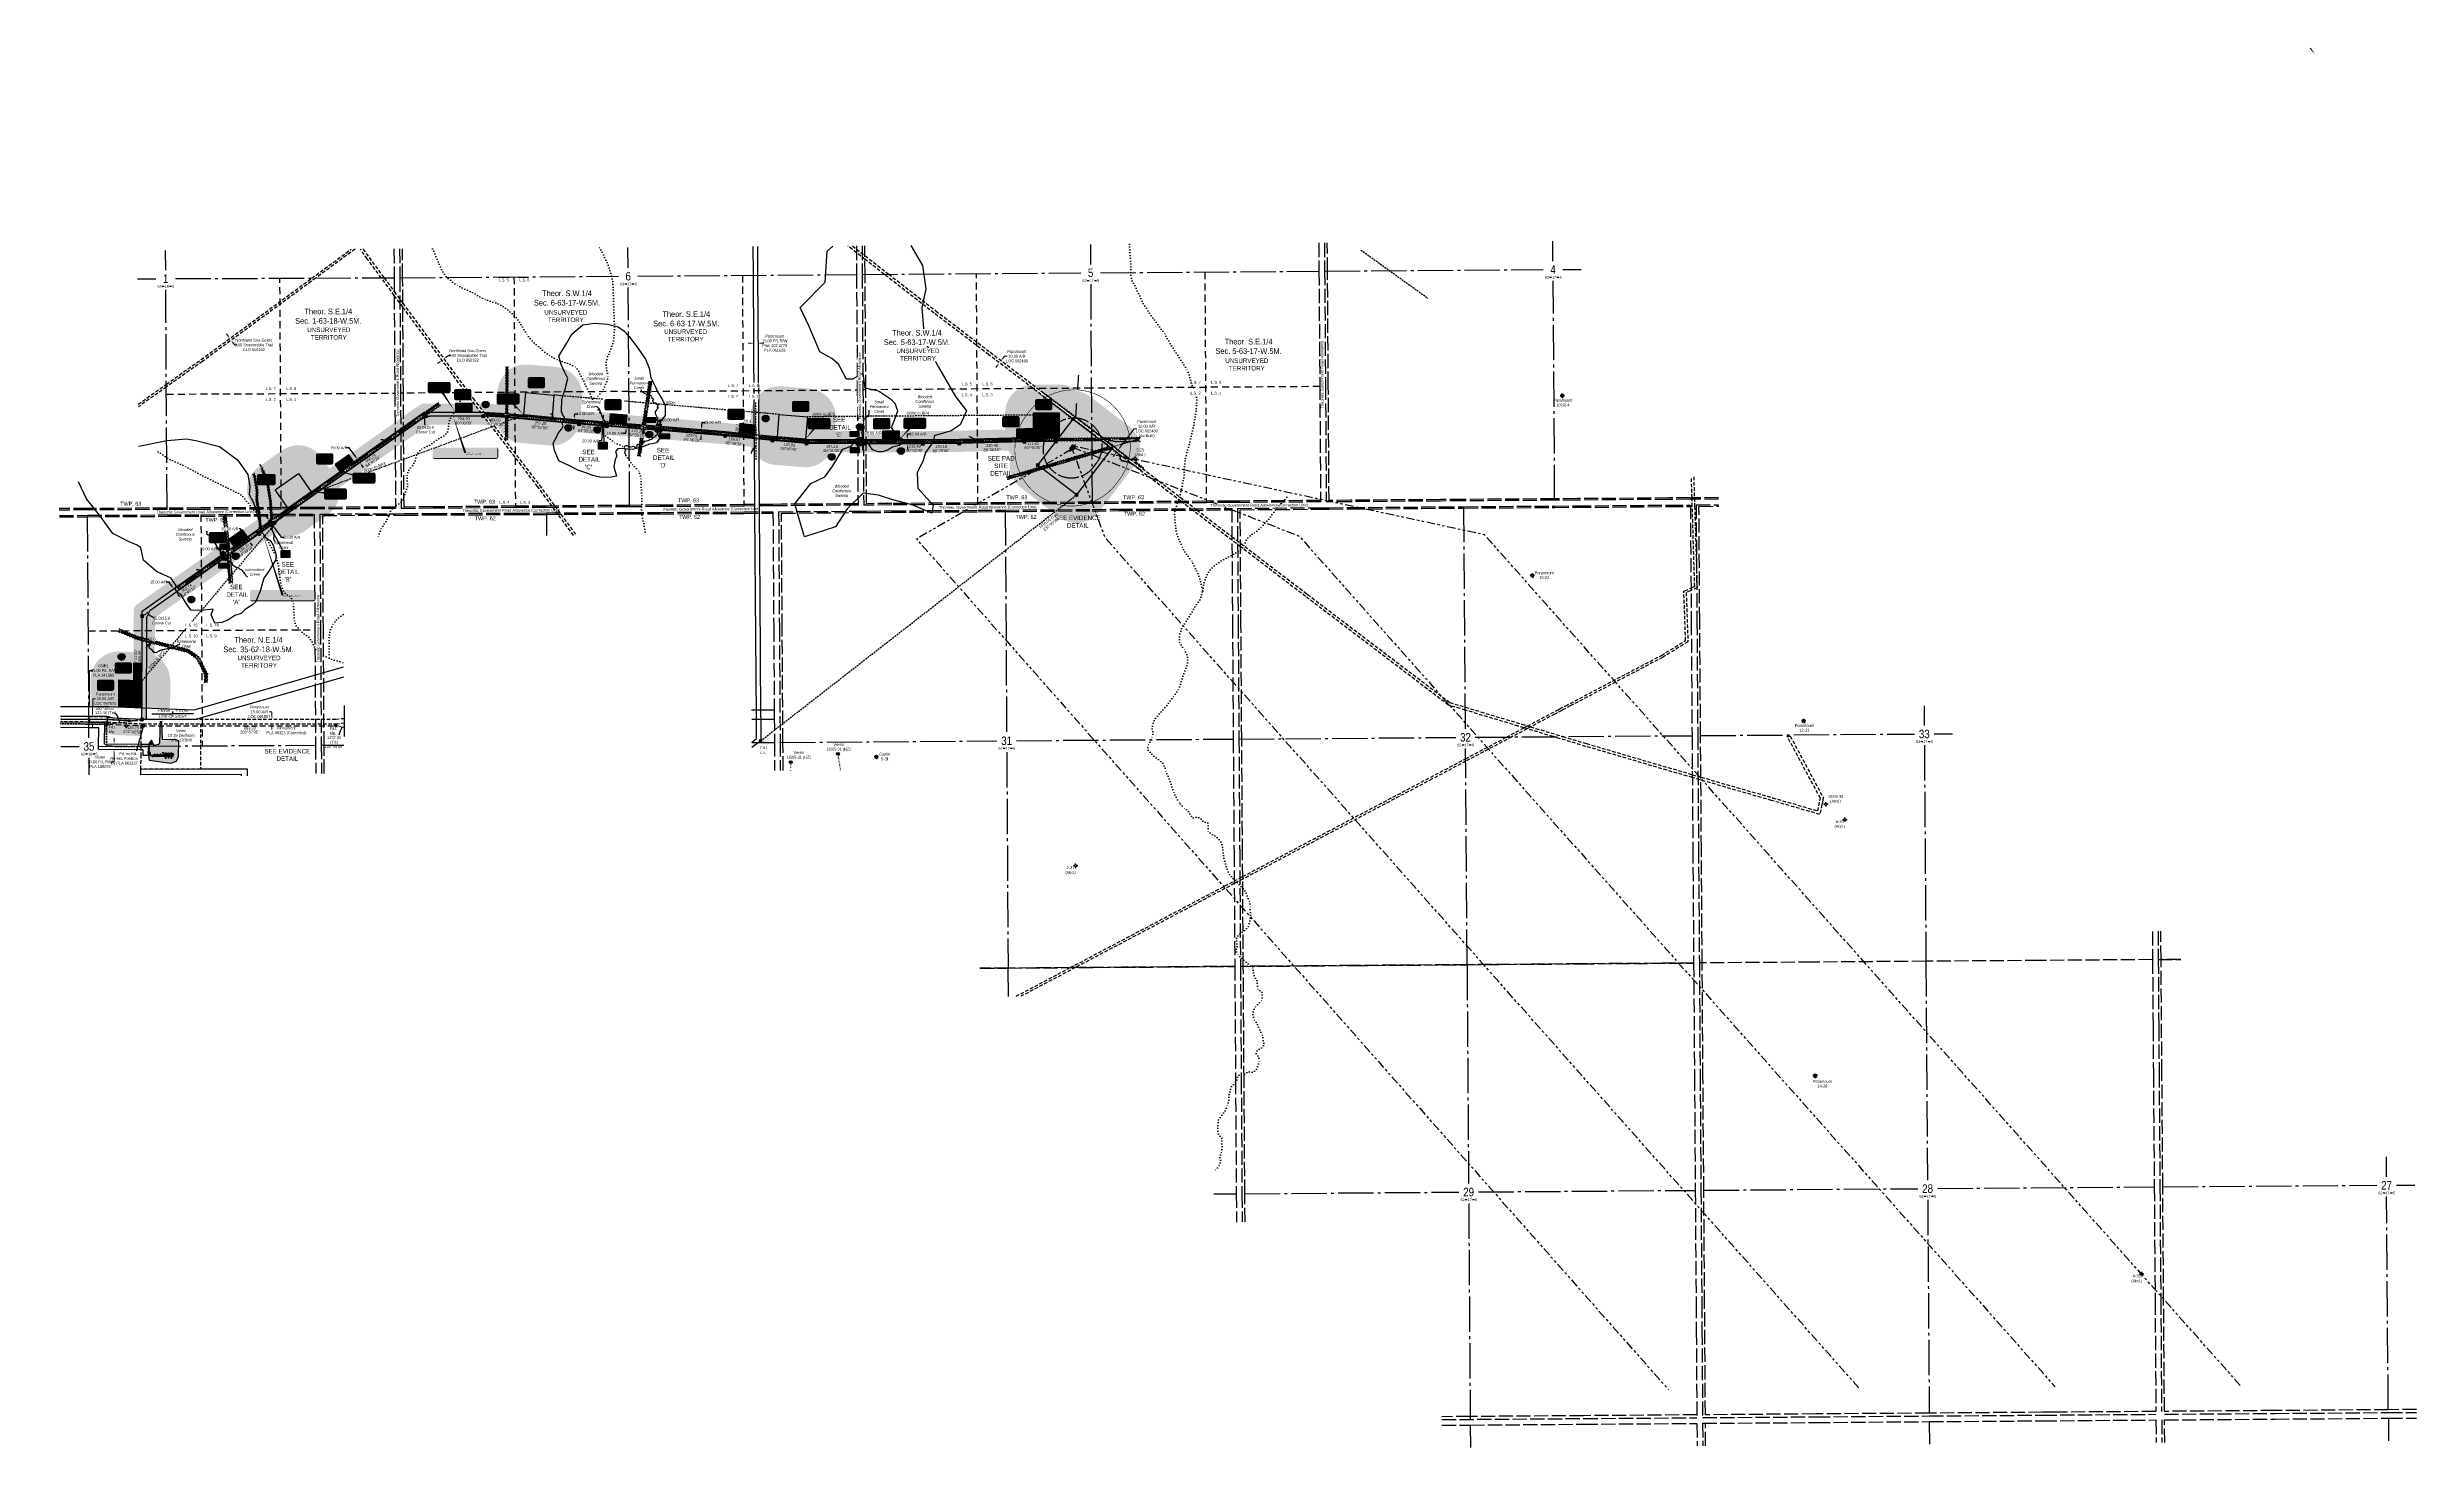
# Model space of a CAD drawing. Extents: x 522868 to 559106, y 6019929 to 6031707.
# Drawn here: x 526535 to 534914, y 6026381 to 6031334 of the extents above; entities that cross this region are included whole.
import ezdxf
from ezdxf.enums import TextEntityAlignment as Align

# ---------------------------------------------------------------- set-up
doc = ezdxf.new("R2018")
doc.units = 0
doc.header["$LTSCALE"] = 5
doc.header["$PDSIZE"] = 0.5
for name, pattern in [('0', [1, 1, 0]), ('foc-ACCESSROAD', [3.75, 2.5, -1.25]), ('foc-BUFFER', [16.75, 15, -1.75]), ('foc-DOT', [1, 0.2, -0.8]), ('foc-DRILLPATH', [14.75, 6, -1.75, 1.75, -1.75, 1.75, -1.75]), ('foc-LSD', [8, 5, -3]), ('foc-MONUMENT-BDYS', [6, 4, -2]), ('foc-QUARTERLINE', [33, 25, -3, 2, -3]), ('foc-SEISMIC', [20.5, 15, -1, 0.5, -1, 0.5, -1, 0.5, -1]), ('foc-TIELINE', [1.875, 1.25, -0.625]), ('foc-TOPO-ephemeral', [6.25, 3.125, -0.625, 0.625, -0.625, 0.625, -0.625]), ('foc-TRAV', [1.875, 1.25, -0.625]), ('foc-UNSURVEYED', [12.5, 10, -2.5]), ('foc-WHEELTRACKS', [2, 0.4, -1.6]), ('UG_PIPE', [1.875, 1.25, -0.625])]:
    doc.linetypes.add(name, pattern=pattern)
doc.layers.get('Defpoints').update_dxf_attribs({"color": 9})
for name, color, linetype in [('10', 1, 'Continuous'), ('9', 3, 'Continuous'), ('ABADATA-DRILL', 8, 'foc-DOT'), ('ABADATA-DRILL-T', 8, 'Continuous'), ('AS-CABLE', 224, 'foc-CABLE'), ('AS-PIPE-AG', 44, 'Continuous'), ('AS-PIPE-UG', 44, 'UG_PIPE'), ('AS-PIPE-UG-T', 44, 'Continuous'), ('AS-ROADS', 254, 'Continuous'), ('AS-SEISMIC', 224, 'foc-SEISMIC'), ('AS-SYMBOL', 7, 'Continuous'), ('AS-UNDERLAY-H', 141, 'Continuous'), ('AUX-BUFFER', 7, 'foc-BUFFER'), ('C-RW', 13, 'Continuous'), ('C-SYMBOL', 7, 'Continuous'), ('C-WS', 13, 'foc-ACCESSROAD'), ('C-WS-S', 13, 'Continuous'), ('D-TXT', 6, 'Continuous'), ('DETAIL-T', 7, 'Continuous'), ('F-AR', 190, 'foc-ACCESSROAD'), ('F-RW', 190, 'Continuous'), ('L-BD', 7, 'Continuous'), ('L-DETAIL-T', 3, 'Continuous'), ('L-MON', 1, 'Continuous'), ('L-MON-PLAN', 7, 'foc-MONUMENT-BDYS'), ('L-ROAD-T', 7, 'Continuous'), ('L-SECLBL', 7, 'Continuous'), ('L-SECQ', 8, 'foc-QUARTERLINE'), ('L-SECTION-LSD', 7, 'foc-LSD'), ('L-TIE', 7, 'foc-TIELINE'), ('L-UNS-T', 3, 'Continuous'), ('L-USEC', 7, 'foc-UNSURVEYED'), ('P-BUFFER-H 30m', 51, 'Continuous'), ('P-BUFFER-YELLOW', 50, 'foc-TIELINE'), ('P-CROSSINGS', 250, 'Continuous'), ('P-PDRILLPATH', 12, 'foc-DRILLPATH'), ('P-PROPOSED', 10, 'Continuous'), ('P-PROPOSED-H', 21, 'Continuous'), ('P-TEMP-BLOCKS', 250, 'Continuous'), ('P-TEMP-H', 41, 'Continuous'), ('P-TEMP_WORKSPACE', 46, 'Continuous'), ('P-TRAV', 4, 'foc-TRAV'), ('P-TXT', 4, 'Continuous'), ('T-BUSH', 110, '0'), ('T-CREEK', 160, 'Continuous'), ('T-DRAW', 143, 'foc-TOPO-ephemeral'), ('T-TIE', 201, 'foc-TIELINE'), ('T-WATER-P3', 160, 'foc-WHEELTRACKS'), ('T-WATER-T', 170, 'Continuous'), ('WETLAND', 143, 'Continuous'), ('WETLAND-T', 146, 'Continuous')]:
    doc.layers.add(name, color=color, linetype=linetype)
for name, color, linetype, lineweight in [('AS-GENERAL', 48, 'Continuous', 18), ('C-RW-T', 13, 'Continuous', 9), ('C-WS-T', 13, 'Continuous', 9), ('F-AR-T', 190, 'Continuous', 9), ('F-RW-T', 190, 'Continuous', 9), ('T-TIE-T', 201, 'Continuous', 18)]:
    doc.layers.add(name, color=color, linetype=linetype, lineweight=lineweight)
doc.styles.add('100L', font='ARIALN.TTF', dxfattribs={"height": 11})
doc.styles.add('175L', font='ARIALN.TTF', dxfattribs={"height": 20})
doc.styles.add('80', font='ARIALN.TTF', dxfattribs={"height": 10})
doc.styles.add('80CG', font='ARIALN.TTF', dxfattribs={"height": 10})
doc.styles.add('80L', font='ARIALN.TTF', dxfattribs={"height": 10})
doc.styles.add('80LS', font='ARIALNI.TTF', dxfattribs={"height": 10})
doc.styles.add('Crossing', font='ARIALN.TTF', dxfattribs={"height": 10})
doc.styles.add('foc-LtypeFont', font='ARIALN.TTF', dxfattribs={"height": 7.35})
doc.styles.add('SIMPLEX', font='ARIALN.TTF')
doc.styles.get("Standard").update_dxf_attribs({"font": 'ARIALN.TTF'})
doc.linetypes.add('foc-CABLE', pattern='A,2,-1,["C",foc-LtypeFont,S=0.2,R=0,X=-0.625,Y=-0.75],-1.24,8', length=12.24)
doc.linetypes.add('foc-TOPO-flowdirection-NOLINE', pattern='A,0,[">",foc-LtypeFont,S=0.3,R=0,X=0,Y=-0.945],-20,[">",foc-LtypeFont,S=0.3,R=0,X=0,Y=-0.945],0', length=20)
doc.dimstyles.new('CG2011', dxfattribs={"dimscale": 5, "dimtxt": 9, "dimasz": 2, "dimexe": 0.2, "dimexo": 0.0625, "dimgap": 0.5, "dimtad": 0, "dimtih": 1, "dimtoh": 1, "dimzin": 0, "dimdsep": 46, "dimtxsty": '80CG', "dimcen": 0.1, "dimse1": 1, "dimse2": 1, "dimclrd": 256, "dimclrt": 256, "dimaunit": 1, "dimadec": 4, "dimazin": 0, "dimtfac": 0.06, "dimtofl": 0, "dimtmove": 0, "dimatfit": 1, "dimfxl": 0.2, "dimtolj": 1, "dimtzin": 0, "dimlwd": -1, "dimarcsym": 0})
doc.dimstyles.new('COMPASS', dxfattribs={"dimscale": 5, "dimtxt": 10, "dimasz": 2.5, "dimexe": 0.2, "dimexo": 0.0625, "dimgap": 0.5, "dimtad": 0, "dimtih": 1, "dimtoh": 1, "dimzin": 0, "dimdsep": 46, "dimtxsty": '80', "dimcen": 0.1, "dimse1": 1, "dimse2": 1, "dimclrd": 256, "dimclrt": 256, "dimaunit": 1, "dimadec": 4, "dimazin": 0, "dimtfac": 0.06, "dimtofl": 0, "dimtmove": 0, "dimatfit": 1, "dimfxl": 0.2, "dimtolj": 1, "dimtzin": 0, "dimlwd": -1, "dimarcsym": 0})
doc.dimstyles.new('Compass 5 000', dxfattribs={"dimscale": 5, "dimtxt": 9, "dimasz": 2, "dimexe": 0.2, "dimexo": 0.0625, "dimgap": 0.5, "dimtad": 0, "dimtih": 1, "dimtoh": 1, "dimzin": 0, "dimdsep": 46, "dimtxsty": '80CG', "dimcen": 0.1, "dimse1": 1, "dimse2": 1, "dimclrd": 256, "dimclrt": 256, "dimaunit": 1, "dimadec": 4, "dimazin": 0, "dimtfac": 0.06, "dimtofl": 0, "dimtmove": 0, "dimatfit": 1, "dimfxl": 0.2, "dimtolj": 1, "dimtzin": 0, "dimlwd": -1, "dimarcsym": 0})

# ---------------------------------------------------------------- blocks, each defined once
blk = doc.blocks.new('TEMP')
h = blk.add_hatch(color=255)
h.dxf.hatch_style = 1
h.paths.add_polyline_path([(0, 0.3), (-0.7, 1.2), (-0.7, 0.7), (-1.2, 0.7), (-0.3, 0), (-1.2, -0.7), (-0.7, -0.7), (-0.7, -1.2), (0, -0.3), (0.7, -1.2), (0.7, -0.7), (1.2, -0.7), (0.3, 0), (1.2, 0.7), (0.7, 0.7), (0.7, 1.2)])
h.paths.add_polyline_path([(0.6, 0.8), (0.6, 0.6), (0.8, 0.6), (0.1, 0), (0.8, -0.6), (0.6, -0.6), (0.6, -0.8), (0, -0.1), (-0.6, -0.8), (-0.6, -0.6), (-0.8, -0.6), (-0.1, 0), (-0.8, 0.6), (-0.6, 0.6), (-0.6, 0.8), (0, 0.1)], flags=16)
h = blk.add_hatch(color=1)
h.dxf.hatch_style = 1
h.paths.add_polyline_path([(0, 0.1), (-0.6, 0.8), (-0.6, 0.6), (-0.8, 0.6), (-0.1, 0), (-0.8, -0.6), (-0.6, -0.6), (-0.6, -0.8), (0, -0.1), (0.6, -0.8), (0.6, -0.6), (0.8, -0.6), (0.1, 0), (0.8, 0.6), (0.6, 0.6), (0.6, 0.8)])
at = {"color": 1}
for p, q in [((-0.1, 0), (0.1, 0)), ((0, 0.1), (0, -0.1))]:
    blk.add_line(p, q, dxfattribs=at)
at = {"color": 255, "flags": 128}
blk.add_lwpolyline([(-0.3, 0), (-1.2, 0.7), (-0.7, 0.7), (-0.7, 1.2), (0, 0.3), (0.7, 1.2), (0.7, 0.7), (1.2, 0.7), (0.3, 0), (1.2, -0.7), (0.7, -0.7), (0.7, -1.2), (0, -0.3), (-0.7, -1.2), (-0.7, -0.7), (-1.2, -0.7)], close=True, dxfattribs=at)
at = {"color": 1, "flags": 128}
blk.add_lwpolyline([(-0.1, 0), (-0.8, 0.6), (-0.6, 0.6), (-0.6, 0.8), (0, 0.1), (0.6, 0.8), (0.6, 0.6), (0.8, 0.6), (0.1, 0), (0.8, -0.6), (0.6, -0.6), (0.6, -0.8), (0, -0.1), (-0.6, -0.8), (-0.6, -0.6), (-0.8, -0.6)], close=True, dxfattribs=at)
blk = doc.blocks.new('L-SECLBL')
at = {"layer": '9', "color": 7}
for p, q in [((-5.1, -27.8), (-12.3, -27.8)), ((20.7, -27.8), (13.5, -27.8))]:
    blk.add_line(p, q, dxfattribs=at)
at = {"layer": '10', "color": 2, "style": 'SIMPLEX'}
blk.add_attdef('SEC', text='', height=30, dxfattribs=at).set_placement((0, 0), align=Align.MIDDLE)
at = {"layer": '10', "color": 5, "style": '80L'}
blk.add_attdef('TWP', text='', height=9.5, dxfattribs=at).set_placement((-14.4, -27.4), align=Align.MIDDLE_RIGHT)
blk.add_attdef('RGE', text='', height=9.5, dxfattribs=at).set_placement((3.6, -27.4), align=Align.MIDDLE_CENTER)
blk.add_attdef('MER', text='', height=9.5, dxfattribs=at).set_placement((23.2, -27.4), align=Align.MIDDLE_LEFT)
blk = doc.blocks.new('*D40')
at = {"layer": 'Defpoints', "color": 0, "transparency": 16777216}
for p in [(527596.5, 6029852.6), (527605.1, 6029840.4), (527631, 6029877)]:
    blk.add_point(p, dxfattribs=at)
at = {"layer": 'P-TXT', "transparency": 16777216}
for p, q in [((527602.3, 6029917.6), (527592.3, 6029917.6)), ((527625.2, 6029885.2), (527602.3, 6029917.6)), ((527645.4, 6029856.6), (527651.2, 6029848.4))]:
    blk.add_line(p, q, dxfattribs=at)
for points in [[(527626.6, 6029886.1), (527623.9, 6029884.2), (527631, 6029877)], [(527646.8, 6029857.5), (527644, 6029855.6), (527639.6, 6029864.7)]]:
    blk.add_solid(points, dxfattribs=at)
at = {"layer": 'P-TXT', "transparency": 16777216, "insert": (527565, 6029917.6), "char_height": 10, "attachment_point": 5, "style": '80CG'}
blk.add_mtext('\\A1;15.00 A/R', dxfattribs=at)
blk = doc.blocks.new('*D41')
at = {"layer": 'Defpoints', "color": 0, "transparency": 16777216}
for p in [(528342.9, 6030008), (528344.2, 6030023), (528398.5, 6030018.2)]:
    blk.add_point(p, dxfattribs=at)
at = {"layer": 'P-TXT', "transparency": 16777216}
for p, q in [((528396.3, 6029993.3), (528395.4, 6029983.4)), ((528399.4, 6030028.2), (528400.3, 6030038.1)), ((528400.3, 6030038.1), (528410.3, 6030038.1))]:
    blk.add_line(p, q, dxfattribs=at)
for points in [[(528394.7, 6029993.5), (528398, 6029993.2), (528397.2, 6030003.3)], [(528397.7, 6030028.3), (528401, 6030028), (528398.5, 6030018.2)]]:
    blk.add_solid(points, dxfattribs=at)
at = {"layer": 'P-TXT', "transparency": 16777216, "insert": (528437.5, 6030038.1), "char_height": 10, "attachment_point": 5, "style": '80CG'}
blk.add_mtext('\\A1;15.00 A/R', dxfattribs=at)
blk = doc.blocks.new('*D42')
at = {"layer": 'Defpoints', "color": 0, "transparency": 16777216}
for p in [(528843.7, 6029982.3), (528848, 6029982), (528842.5, 6029967.4)]:
    blk.add_point(p, dxfattribs=at)
at = {"layer": 'P-TXT', "transparency": 16777216}
for p, q in [((528848.8, 6029992), (528850.1, 6030007.5)), ((528850.1, 6030007.5), (528860.1, 6030007.5)), ((528846, 6029957.1), (528845.2, 6029947.1))]:
    blk.add_line(p, q, dxfattribs=at)
for points in [[(528847.2, 6029992.1), (528850.5, 6029991.8), (528848, 6029982)], [(528844.4, 6029957.2), (528847.7, 6029957), (528846.8, 6029967.1)]]:
    blk.add_solid(points, dxfattribs=at)
at = {"layer": 'P-TXT', "transparency": 16777216, "insert": (528887.4, 6030007.5), "char_height": 10, "attachment_point": 5, "style": '80CG'}
blk.add_mtext('\\A1;15.00 A/R', dxfattribs=at)
blk = doc.blocks.new('*D43')
at = {"layer": 'Defpoints', "color": 0, "transparency": 16777216}
for p in [(529576.1, 6029946.4), (529576.1, 6029946.4), (529576.1, 6029931.4)]:
    blk.add_point(p, dxfattribs=at)
at = {"layer": 'P-TXT', "transparency": 16777216}
for p, q in [((529576, 6029921.4), (529576, 6029911.4)), ((529576.1, 6029956.4), (529576.1, 6029966.4)), ((529576.1, 6029966.4), (529586.1, 6029966.4))]:
    blk.add_line(p, q, dxfattribs=at)
for points in [[(529574.4, 6029956.4), (529577.7, 6029956.4), (529576.1, 6029946.4)], [(529574.4, 6029921.4), (529577.7, 6029921.4), (529576, 6029931.4)]]:
    blk.add_solid(points, dxfattribs=at)
at = {"layer": 'P-TXT', "transparency": 16777216, "insert": (529613.4, 6029966.4), "char_height": 10, "attachment_point": 5, "style": '80CG'}
blk.add_mtext('\\A1;15.00 A/R', dxfattribs=at)
blk = doc.blocks.new('*D44')
at = {"layer": 'Defpoints', "color": 0, "transparency": 16777216}
for p in [(527930.8, 6030226.7), (527936.6, 6030232.2), (527937.2, 6030231.5)]:
    blk.add_point(p, dxfattribs=at)
at = {"layer": 'F-AR-T', "transparency": 16777216}
for p, q in [((527944.7, 6030238.2), (527952.7, 6030244.1)), ((527952.7, 6030244.1), (527962.7, 6030244.1)), ((527922.2, 6030221.5), (527914.1, 6030215.6))]:
    blk.add_line(p, q, dxfattribs=at)
for points in [[(527921.2, 6030222.9), (527923.2, 6030220.2), (527930.2, 6030227.5)], [(527943.7, 6030239.5), (527945.7, 6030236.8), (527936.6, 6030232.2)]]:
    blk.add_solid(points, dxfattribs=at)
at = {"layer": 'F-AR-T', "transparency": 16777216, "insert": (528021.3, 6030244.1), "char_height": 10, "attachment_point": 5, "style": '80CG'}
blk.add_mtext('\\A1;Northland Sno-Goers\\P8.00 Snowmobile Trail\\PDLO 950182', dxfattribs=at)
blk = doc.blocks.new('*D45')
at = {"layer": 'Defpoints', "color": 0, "transparency": 16777216}
for p in [(527193.3, 6030314.2), (527198, 6030307.7), (527184.3, 6030297.6)]:
    blk.add_point(p, dxfattribs=at)
at = {"layer": 'F-AR-T', "transparency": 16777216}
for p, q in [((527173.6, 6030312.1), (527167.7, 6030320.2)), ((527190.2, 6030289.6), (527196.1, 6030281.5)), ((527196.1, 6030281.5), (527206.1, 6030281.5))]:
    blk.add_line(p, q, dxfattribs=at)
for points in [[(527174.9, 6030313.1), (527172.3, 6030311.1), (527179.5, 6030304.1)], [(527191.5, 6030290.5), (527188.8, 6030288.6), (527184.3, 6030297.6)]]:
    blk.add_solid(points, dxfattribs=at)
at = {"layer": 'F-AR-T', "transparency": 16777216, "insert": (527264.6, 6030281.5), "char_height": 10, "attachment_point": 5, "style": '80CG'}
blk.add_mtext('\\A1;Northland Sno-Goers\\P8.00 Snowmobile Trail\\PDLO 950182', dxfattribs=at)
blk = doc.blocks.new('*D46')
at = {"layer": 'Defpoints', "color": 0, "transparency": 16777216}
for p in [(529906.7, 6030225.9), (529907.1, 6030225.6), (529900.6, 6030218)]:
    blk.add_point(p, dxfattribs=at)
at = {"layer": 'F-AR-T', "transparency": 16777216}
for p, q in [((529913.2, 6030233.6), (529919.2, 6030241.5)), ((529919.2, 6030241.5), (529929.2, 6030241.5)), ((529895, 6030209.7), (529888.9, 6030201.8))]:
    blk.add_line(p, q, dxfattribs=at)
for points in [[(529911.8, 6030234.6), (529914.5, 6030232.5), (529907.1, 6030225.6)], [(529893.6, 6030210.7), (529896.3, 6030208.7), (529901, 6030217.7)]]:
    blk.add_solid(points, dxfattribs=at)
at = {"layer": 'F-AR-T', "transparency": 16777216, "insert": (529963.5, 6030241.5), "char_height": 10, "attachment_point": 5, "style": '80CG'}
blk.add_mtext('\\A1;Paramount\\P10.00 A/R^JLOC 002489', dxfattribs=at)
blk = doc.blocks.new('*D47')
at = {"layer": 'Defpoints', "color": 0, "transparency": 16777216}
for p in [(530321.7, 6029910.1), (530460.5, 6029804.1), (530454.4, 6029796.2)]:
    blk.add_point(p, dxfattribs=at)
at = {"layer": 'F-AR-T', "transparency": 16777216}
for p, q in [((530327.7, 6029918), (530378.1, 6029984)), ((530378.1, 6029984), (530388.1, 6029984)), ((530309.5, 6029894.2), (530303.5, 6029886.2))]:
    blk.add_line(p, q, dxfattribs=at)
for points in [[(530308.2, 6029895.2), (530310.9, 6029893.2), (530315.6, 6029902.1)], [(530326.4, 6029919), (530329.1, 6029917), (530321.7, 6029910.1)]]:
    blk.add_solid(points, dxfattribs=at)
at = {"layer": 'F-AR-T', "transparency": 16777216, "insert": (530422.4, 6029984), "char_height": 10, "width": 579.412, "attachment_point": 5, "style": '80CG'}
blk.add_mtext('\\A1;Paramount\\P10.00 A/R^JLOC 002489\\P(As-Built)', dxfattribs=at)
blk = doc.blocks.new('*D48')
at = {"layer": 'Defpoints', "color": 0, "transparency": 16777216}
for p in [(527320.8, 6028956.4), (527320.8, 6028941.4), (527328.8, 6028941.4)]:
    blk.add_point(p, dxfattribs=at)
at = {"layer": 'F-AR-T', "transparency": 16777216}
for p, q in [((527328.7, 6028983.7), (527318.7, 6028983.7)), ((527328.7, 6028966.4), (527328.7, 6028983.7)), ((527328.8, 6028931.4), (527328.8, 6028921.4))]:
    blk.add_line(p, q, dxfattribs=at)
for points in [[(527330.4, 6028966.4), (527327.1, 6028966.4), (527328.8, 6028956.4)], [(527330.4, 6028931.4), (527327.1, 6028931.4), (527328.8, 6028941.4)]]:
    blk.add_solid(points, dxfattribs=at)
at = {"layer": 'F-AR-T', "transparency": 16777216, "insert": (527284.4, 6028983.7), "char_height": 10, "attachment_point": 5, "style": '80CG'}
blk.add_mtext('\\A1;Paramount\\P15.00 A/R\\PLOC 061887', dxfattribs=at)
blk = doc.blocks.new('*D49')
at = {"layer": 'Defpoints', "color": 0, "transparency": 16777216}
for p in [(526694.5, 6028967.4), (526703.9, 6028967.4), (526703.7, 6028947.4)]:
    blk.add_point(p, dxfattribs=at)
at = {"layer": 'F-AR-T', "transparency": 16777216}
for p, q in [((526694.6, 6028977.4), (526694.9, 6029030)), ((526694.9, 6029030), (526704.9, 6029030)), ((526694.4, 6028937.4), (526694.3, 6028927.4))]:
    blk.add_line(p, q, dxfattribs=at)
for points in [[(526692.9, 6028977.4), (526696.3, 6028977.4), (526694.5, 6028967.4)], [(526692.7, 6028937.4), (526696, 6028937.4), (526694.4, 6028947.4)]]:
    blk.add_solid(points, dxfattribs=at)
at = {"layer": 'F-AR-T', "transparency": 16777216, "insert": (526739.2, 6029030), "char_height": 10, "attachment_point": 5, "style": '80CG'}
blk.add_mtext('\\A1;Paramount\\P20.00 A/R\\PLOC 992574', dxfattribs=at)
blk = doc.blocks.new('*D50')
at = {"layer": 'Defpoints', "color": 0, "transparency": 16777216}
for p in [(529032.8, 6030302.5), (529047.8, 6030302.6), (529047.9, 6030287.4)]:
    blk.add_point(p, dxfattribs=at)
at = {"layer": 'F-RW-T', "transparency": 16777216}
for p, q in [((529022.9, 6030287.2), (529012.9, 6030287.2)), ((529057.9, 6030287.5), (529067.9, 6030287.5))]:
    blk.add_line(p, q, dxfattribs=at)
for points in [[(529022.9, 6030288.9), (529023, 6030285.6), (529032.9, 6030287.3)], [(529057.9, 6030289.1), (529058, 6030285.8), (529047.9, 6030287.4)]]:
    blk.add_solid(points, dxfattribs=at)
at = {"layer": 'F-RW-T', "transparency": 16777216, "insert": (529107, 6030287.5), "char_height": 10, "width": 530.993, "attachment_point": 5, "style": '80CG'}
blk.add_mtext('\\A1;Paramount\\P15.00 P/L R/W\\PPlan 102 3778\\PPLA 061628', dxfattribs=at)
blk = doc.blocks.new('*D51')
at = {"layer": 'C-RW-T', "transparency": 16777216}
for p, q in [((526770.6, 6028879.9), (526770.6, 6028889.9)), ((526770.4, 6028806.6), (526760.4, 6028806.6)), ((526770.5, 6028839.9), (526770.4, 6028806.6))]:
    blk.add_line(p, q, dxfattribs=at)
for points in [[(526768.8, 6028839.9), (526772.1, 6028839.9), (526770.5, 6028849.9)], [(526768.9, 6028879.9), (526772.3, 6028879.9), (526770.6, 6028869.9)]]:
    blk.add_solid(points, dxfattribs=at)
at = {"layer": 'Defpoints', "color": 0, "transparency": 16777216}
for p in [(526770.5, 6028849.9), (526836.7, 6028849.7), (526836.8, 6028869.7)]:
    blk.add_point(p, dxfattribs=at)
at = {"layer": 'C-RW-T', "transparency": 16777216, "insert": (526720.8, 6028806.6), "char_height": 10, "width": 372.499, "attachment_point": 5, "style": '80CG'}
blk.add_mtext('\\A1;Veren\\P20.00 P/L R/W\\PPLA 180078', dxfattribs=at)
blk = doc.blocks.new('fdia')
at = {"color": 255, "const_width": 1}
blk.add_lwpolyline([(-0.5, 0, 1), (0.5, 0, 1)], format="xyb", close=True, dxfattribs=at)
blk = doc.blocks.new('Fdiaa')
blk.add_blockref('fdia', (0, 0))
blk = doc.blocks.new('fdib')
at = {"color": 1, "const_width": 1.6}
blk.add_lwpolyline([(-0.4, 0, 1), (0.4, 0, 1)], format="xyb", close=True, dxfattribs=at)
at = {"color": 1}
blk.add_circle((0, 0), 0.8, dxfattribs=at)
blk = doc.blocks.new('Fdibb')
blk.add_blockref('fdib', (0, 0))
blk = doc.blocks.new('fdicc')
for name in ['Fdibb', 'Fdiaa']:
    blk.add_blockref(name, (0, 0))
blk = doc.blocks.new('FDI')
blk.add_blockref('fdicc', (0, 0))
blk = doc.blocks.new('*D52')
at = {"layer": 'Defpoints', "color": 0, "transparency": 16777216}
for p in [(526981.8, 6029419.1), (526996.6, 6029429.5), (527005.3, 6029417.3)]:
    blk.add_point(p, dxfattribs=at)
at = {"layer": 'P-TXT', "transparency": 16777216}
for p, q in [((526965.1, 6029442.8), (526955.1, 6029442.8)), ((526976.1, 6029427.3), (526965.1, 6029442.8)), ((526996.2, 6029398.7), (527002, 6029390.5))]:
    blk.add_line(p, q, dxfattribs=at)
for points in [[(526977.4, 6029428.2), (526974.7, 6029426.3), (526981.8, 6029419.1)], [(526997.6, 6029399.6), (526994.9, 6029397.7), (526990.5, 6029406.9)]]:
    blk.add_solid(points, dxfattribs=at)
at = {"layer": 'P-TXT', "transparency": 16777216, "insert": (526927.8, 6029442.8), "char_height": 10, "attachment_point": 5, "style": '80CG'}
blk.add_mtext('\\A1;15.00 A/R', dxfattribs=at)
blk = doc.blocks.new('*U53')
h = blk.add_hatch(color=191)
edge = h.paths.add_edge_path()
edge.add_line((-24, -20), (24, -20))
edge.add_arc((24, -14), 6, 270, 360)
edge.add_line((30, -14), (30, 12.5))
edge.add_arc((24, 12.5), 6, 0, 90)
edge.add_line((24, 18.5), (-24, 18.5))
edge.add_arc((-24, 12.5), 6, 90, 180)
edge.add_line((-30, 12.5), (-30, -14))
edge.add_arc((-24, -14), 6, 180, 270)
at = {"color": 250, "flags": 128}
blk.add_lwpolyline([(-24, -20, 3, 3, 0), (24, -20, 3, 3, 0.414214), (30, -14, 3, 3, 0), (30, 12.5, 3, 0, 0.414214), (24, 18.5, 0, 0, 0), (-24, 18.5, 0, 0, 0.414214), (-30, 12.5, 0, 0, 0), (-30, -14, 0, 3, 0.414214)], format="xyseb", close=True, dxfattribs=at)
at = {"flags": 128}
blk.add_lwpolyline([(-11.4, -17.9, 0, 7.5, 0), (0, 0, 0, 0, 0)], format="xyseb", dxfattribs=at)
at = {"color": 250, "lineweight": 30, "flags": 104}
blk.add_attdef('TEMP_AREA_W1', text='', height=12, dxfattribs=at).set_placement((0, 8.3), align=Align.MIDDLE_CENTER)
blk.add_attdef('ENTER_TEXT', text='', height=9, dxfattribs=at).set_placement((0, -3.5), align=Align.TOP_CENTER)
blk = doc.blocks.new('*U102')
h = blk.add_hatch(color=191)
edge = h.paths.add_edge_path()
edge.add_line((-26.5, -20), (26.5, -20))
edge.add_arc((26.5, -14), 6, 270, 360)
edge.add_line((32.5, -14), (32.5, 12.5))
edge.add_arc((26.5, 12.5), 6, 0, 90)
edge.add_line((26.5, 18.5), (-26.5, 18.5))
edge.add_arc((-26.5, 12.5), 6, 90, 180)
edge.add_line((-32.5, 12.5), (-32.5, -14))
edge.add_arc((-26.5, -14), 6, 180, 270)
at = {"color": 250, "flags": 128}
blk.add_lwpolyline([(-26.5, -20, 3, 3, 0), (26.5, -20, 3, 3, 0.414214), (32.5, -14, 3, 3, 0), (32.5, 12.5, 3, 0, 0.414214), (26.5, 18.5, 0, 0, 0), (-26.5, 18.5, 0, 0, 0.414214), (-32.5, 12.5, 0, 0, 0), (-32.5, -14, 0, 3, 0.414214)], format="xyseb", close=True, dxfattribs=at)
at = {"flags": 128}
blk.add_lwpolyline([(-11.4, -17.9, 0, 7.5, 0), (0, 0, 0, 0, 0)], format="xyseb", dxfattribs=at)
at = {"color": 250, "lineweight": 30, "flags": 104}
blk.add_attdef('TEMP_AREA_W1', text='', height=12, dxfattribs=at).set_placement((0, 8.3), align=Align.MIDDLE_CENTER)
blk.add_attdef('ENTER_TEXT', text='', height=9, dxfattribs=at).set_placement((0, -3.5), align=Align.TOP_CENTER)
blk = doc.blocks.new('WC')
at = {"layer": 'L-MON'}
h = blk.add_hatch(color=255, dxfattribs=at)
h.dxf.hatch_style = 1
edge = h.paths.add_edge_path()
edge.add_arc((0, 0), 0.9, 0, 360)
at = {"layer": 'L-MON', "color": 240, "flags": 128}
for points in [[(-0.6, 0.5), (-1.2, 1.1)], [(0.5, 0.6), (1.1, 1.2)], [(-1.2, -1.2), (-0.6, -0.6)], [(1.2, -1.2), (0.6, -0.6)]]:
    blk.add_lwpolyline(points, dxfattribs=at)
at = {"layer": 'L-MON', "color": 240}
for radius in [0.8, 0.373]:
    blk.add_circle((0, 0), radius, dxfattribs=at)
blk = doc.blocks.new('xing2')
h = blk.add_hatch(color=50)
h.dxf.hatch_style = 1
edge = h.paths.add_edge_path()
edge.add_ellipse((0, 0), major_axis=(-12.5, 0), ratio=0.816297, start_angle=0, end_angle=360)
h = blk.add_hatch(color=250)
h.dxf.hatch_style = 1
edge = h.paths.add_edge_path()
edge.add_ellipse((0, -2), major_axis=(-12.5, 0), ratio=0.816297, start_angle=0, end_angle=180)
edge.add_line((12.5, -2), (12.5, 0))
edge.add_ellipse((0, 0), major_axis=(-12.5, 0), ratio=0.816297, start_angle=0, end_angle=180, ccw=False)
edge.add_line((-12.5, 0), (-12.5, -2))
at = {"color": 250}
blk.add_ellipse((0, 0), major_axis=(-12.5, 0), ratio=0.816297, dxfattribs=at)
blk.add_ellipse((0, -2), major_axis=(-12.5, 0), ratio=0.816297, start_param=0, end_param=3.141593, dxfattribs=at)
at = {"color": 250, "style": 'Crossing'}
blk.add_attdef('CROSSING', text='', height=9, dxfattribs=at).set_placement((0.1, 0), align=Align.MIDDLE_CENTER)
at = {"color": 250, "style": 'Crossing', "flags": 1}
for tag, p in [('DESCRIPTION', (0.1, -25.8)), ('LOCATION', (0.1, -39.3)), ('DWG_REF', (0.1, -52.8)), ('OWNER', (0.1, -12.5))]:
    blk.add_attdef(tag, text='', height=9, dxfattribs=at).set_placement(p, align=Align.MIDDLE_CENTER)
blk = doc.blocks.new('RISER')
h = blk.add_hatch(color=255)
h.dxf.hatch_style = 1
edge = h.paths.add_edge_path()
edge.add_arc((0, 0), 0.7, 0, 360)
blk.add_hatch(color=48).paths.add_polyline_path([(0.6, -0.2), (-0.6, -0.2, 0.774597)])
at = {"color": 48}
blk.add_line((-0.6, -0.2), (0.6, -0.2), dxfattribs=at)
blk.add_circle((0, 0), 0.6, dxfattribs=at)
blk = doc.blocks.new('GAS')
h = blk.add_hatch(color=255)
h.dxf.hatch_style = 1
edge = h.paths.add_edge_path()
edge.add_arc((0, 0), 0.9, 0, 360)
for p, q in [((-0.8, 0), (-1.6, 0)), ((-0.6, 0.6), (-1.1, 1.1)), ((0, 0.8), (0, 1.6)), ((0.6, 0.6), (1.1, 1.1)), ((1.6, 0), (0.8, 0)), ((-0.6, -0.6), (-1.1, -1.1)), ((0, -0.8), (0, -1.6)), ((1.1, -1.1), (0.6, -0.6))]:
    blk.add_line(p, q)
blk.add_circle((0, 0), 0.8)
blk = doc.blocks.new('FLARE')
h = blk.add_hatch(color=255)
h.dxf.hatch_style = 1
h.paths.add_polyline_path([(0.2, 2.4, 0.114147), (0.1, 2.4), (0.1, 2.4, 0.261551), (0, 2.4), (0, 2.4, 0.131268), (0, 2.4), (0, 2.3, 0.041497), (0, 2.3), (-0.1, 2.3, 0.015174), (-0.1, 2.3), (-0.1, 2.2, 0.004376), (-0.1, 2.2), (-0.1, 2.2), (-0.1, 2.1), (-0.1, 2), (-0.1, 2), (-0.1, 1.9), (-0.1, 1.8), (-0.2, 1.8), (-0.2, 1.7), (-0.2, 1.6), (-0.3, 1.5), (-0.3, 1.5), (-0.3, 1.4), (-0.4, 1.3), (-0.4, 1.2, 0.000505), (-0.4, 1.2), (-0.4, 1.2, 0.002398), (-0.4, 1.2), (-0.5, 1.1, 0.004177), (-0.5, 1.1), (-0.5, 1, 0.005735), (-0.5, 1), (-0.5, 1, 0.006994), (-0.5, 0.9), (-0.6, 0.9, 0.00791), (-0.6, 0.9), (-0.6, 0.8, 0.008323), (-0.6, 0.8), (-0.6, 0.7, 0.008095), (-0.6, 0.7), (-0.7, 0.6, 0.008067), (-0.7, 0.6), (-0.7, 0.5, 0.008387), (-0.7, 0.5), (-0.7, 0.4, 0.009056), (-0.7, 0.4), (-0.7, 0.3, 0.010123), (-0.7, 0.3), (-0.7, 0.2, 0.011689), (-0.7, 0.2), (-0.7, 0.1, 0.013925), (-0.7, 0.1), (-0.8, 0, 0.016488), (-0.8, 0), (-0.7, -0.1, 0.017255), (-0.7, -0.1), (-0.7, -0.2, 0.01735), (-0.7, -0.2), (-0.7, -0.3, 0.017311), (-0.7, -0.3), (-0.7, -0.4, 0.01715), (-0.7, -0.4), (-0.7, -0.4, 0.016886), (-0.7, -0.4), (-0.7, -0.5, 0.016546), (-0.7, -0.5), (-0.6, -0.6, 0.016164), (-0.6, -0.6), (-0.6, -0.6, 0.016329), (-0.6, -0.6), (-0.6, -0.7, 0.018828), (-0.6, -0.7), (-0.5, -0.7, 0.022087), (-0.5, -0.7), (-0.5, -0.7, 0.025345), (-0.5, -0.8), (-0.5, -0.8, 0.028234), (-0.5, -0.8), (-0.4, -0.8, 0.030298), (-0.4, -0.8), (-0.4, -0.8, 0.031129), (-0.4, -0.8), (-0.3, -0.9, 0.030544), (-0.3, -0.9), (-0.3, -0.9, 0.028465), (-0.3, -0.9), (-0.2, -0.9, 0.025311), (-0.2, -0.9), (-0.2, -0.9, 0.02283), (-0.2, -0.9), (-0.1, -0.9, 0.021226), (-0.1, -0.9), (-0.1, -0.9, 0.020401), (0, -0.9), (0, -0.9, 0.020299), (0, -0.9), (0.1, -0.9, 0.020911), (0.1, -0.9), (0.1, -0.8, 0.022277), (0.1, -0.8), (0.2, -0.8, 0.023712), (0.2, -0.8), (0.2, -0.8, 0.022408), (0.2, -0.8), (0.2, -0.7, 0.01993), (0.2, -0.7), (0.3, -0.7, 0.017146), (0.3, -0.7), (0.3, -0.7, 0.014211), (0.3, -0.7), (0.3, -0.6, 0.011221), (0.3, -0.6), (0.4, -0.6, 0.008212), (0.4, -0.6), (0.4, -0.6, 0.005172), (0.4, -0.6), (0.4, -0.5, 0.002523), (0.4, -0.5), (0.4, -0.5, 0.001671), (0.4, -0.5), (0.5, -0.5, 0.001229), (0.5, -0.5), (0.5, -0.4, 0.00075), (0.5, -0.4), (0.5, -0.4, 0.00026), (0.5, -0.4), (0.5, -0.4), (0.6, -0.3), (0.6, -0.3), (0.6, -0.3), (0.6, -0.2, 0.001311), (0.6, -0.2), (0.7, -0.2, 0.003726), (0.7, -0.2), (0.7, -0.1, 0.006065), (0.7, -0.1), (0.7, -0.1, 0.008452), (0.7, -0.1), (0.7, -0.1, 0.010991), (0.7, 0), (0.8, 0, 0.013767), (0.8, 0), (0.8, 0, 0.016839), (0.8, 0.1), (0.8, 0.1, 0.019104), (0.8, 0.1), (0.8, 0.2, 0.016987), (0.8, 0.2), (0.8, 0.2, 0.013636), (0.8, 0.2), (0.8, 0.3, 0.010244), (0.8, 0.3), (0.9, 0.3, 0.006846), (0.9, 0.3), (0.9, 0.4, 0.003419), (0.9, 0.4), (0.9, 0.4), (0.9, 0.5), (0.9, 0.5), (0.9, 0.5), (0.9, 0.6), (0.9, 0.6, 0.001278), (0.9, 0.6), (0.9, 0.7, 0.004735), (0.9, 0.7), (0.9, 0.7, 0.008354), (0.9, 0.7), (0.9, 0.8, 0.012059), (0.9, 0.8), (0.9, 0.8, 0.015712), (0.9, 0.8), (0.9, 0.8, 0.018457), (0.9, 0.9), (0.9, 0.9, 0.018102), (0.9, 0.9), (0.9, 0.9, 0.016533), (0.9, 0.9), (0.9, 1, 0.014576), (0.9, 1), (0.9, 1, 0.012435), (0.9, 1), (0.8, 1.1, 0.010283), (0.8, 1.1), (0.8, 1.1, 0.00824), (0.8, 1.1), (0.8, 1.2, 0.00638), (0.8, 1.2), (0.8, 1.2, 0.004735), (0.8, 1.2), (0.8, 1.3, 0.003388), (0.8, 1.3), (0.7, 1.3, 0.002345), (0.7, 1.3), (0.7, 1.4, 0.001492), (0.7, 1.4), (0.7, 1.5, 0.000746), (0.7, 1.5), (0.6, 1.5), (0.6, 1.6), (0.6, 1.6), (0.5, 1.7), (0.5, 1.7), (0.5, 1.8), (0.5, 1.8), (0.4, 1.9), (0.4, 1.9), (0.4, 2), (0.4, 2), (0.4, 2.1, 0.000332), (0.4, 2.1), (0.3, 2.1, 0.001849), (0.3, 2.1), (0.3, 2.2, 0.0038), (0.3, 2.2), (0.3, 2.2, 0.006473), (0.3, 2.2), (0.2, 2.3, 0.010865), (0.2, 2.3), (0.2, 2.3, 0.019524), (0.2, 2.3), (0.2, 2.4, 0.041077), (0.2, 2.4)])
at = {"color": 48, "flags": 128}
for points in [[(0.1, -0.7), (0.1, -0.7), (0, -0.8), (0, -0.8), (-0.1, -0.8), (-0.1, -0.8), (-0.2, -0.8), (-0.2, -0.8), (-0.2, -0.8), (-0.3, -0.8), (-0.3, -0.8), (-0.4, -0.7), (-0.4, -0.7), (-0.4, -0.7), (-0.5, -0.6), (-0.5, -0.6), (-0.5, -0.6), (-0.5, -0.5), (-0.6, -0.5), (-0.6, -0.4), (-0.6, -0.3), (-0.6, -0.3), (-0.6, -0.2), (-0.6, -0.1), (-0.7, 0), (-0.6, 0.1), (-0.6, 0.2), (-0.6, 0.3), (-0.6, 0.4), (-0.6, 0.5), (-0.6, 0.6), (-0.5, 0.7), (-0.5, 0.7), (-0.5, 0.8), (-0.4, 0.9), (-0.4, 1), (-0.4, 1.1), (-0.3, 1.1), (-0.3, 1.2), (-0.3, 1.3), (-0.2, 1.3), (-0.2, 1.4), (-0.2, 1.5), (-0.1, 1.6), (-0.1, 1.6), (-0.1, 1.7), (0, 1.8), (0, 1.9), (0, 2), (0, 2), (0, 2.1), (0, 2.2), (0, 2.2), (0, 2.3), (0.1, 2.3), (0.1, 2.3), (0.1, 2.3), (0.1, 2.3), (0.1, 2.3), (0.1, 2.3), (0.2, 2.2), (0.2, 2.2), (0.2, 2.1), (0.2, 2.1), (0.3, 2), (0.3, 2), (0.3, 1.9), (0.3, 1.9), (0.4, 1.8), (0.4, 1.8), (0.4, 1.7), (0.4, 1.7), (0.5, 1.6), (0.5, 1.6), (0.5, 1.5), (0.5, 1.5), (0.6, 1.4), (0.6, 1.4), (0.6, 1.3), (0.7, 1.2), (0.7, 1.2), (0.7, 1.1), (0.7, 1.1), (0.8, 1), (0.8, 1), (0.8, 1), (0.8, 0.9), (0.8, 0.9), (0.8, 0.8), (0.8, 0.8), (0.8, 0.8), (0.8, 0.7), (0.8, 0.7), (0.8, 0.6), (0.8, 0.6), (0.8, 0.6), (0.8, 0.5), (0.8, 0.5), (0.8, 0.4), (0.8, 0.4), (0.8, 0.3), (0.8, 0.3), (0.7, 0.2), (0.7, 0.2), (0.7, 0.1), (0.7, 0.1), (0.7, 0), (0.7, 0), (0.6, 0), (0.6, -0.1), (0.6, -0.1), (0.6, -0.2), (0.5, -0.2), (0.5, -0.2), (0.5, -0.3), (0.5, -0.3), (0.4, -0.4), (0.4, -0.4), (0.4, -0.4), (0.4, -0.4), (0.3, -0.5), (0.3, -0.5), (0.3, -0.5), (0.3, -0.6), (0.2, -0.6), (0.2, -0.6), (0.2, -0.7), (0.1, -0.7)], [(0, -0.7), (0, -0.8), (0, -0.8), (-0.1, -0.8), (-0.1, -0.8), (-0.1, -0.8), (-0.1, -0.8), (-0.2, -0.8), (-0.2, -0.8), (-0.2, -0.8), (-0.2, -0.8), (-0.2, -0.8), (-0.3, -0.7), (-0.3, -0.7), (-0.3, -0.7), (-0.3, -0.7), (-0.3, -0.7), (-0.3, -0.6), (-0.4, -0.6), (-0.4, -0.6), (-0.4, -0.5), (-0.4, -0.5), (-0.4, -0.5), (-0.4, -0.4), (-0.4, -0.4), (-0.4, -0.3), (-0.4, -0.3), (-0.4, -0.2), (-0.4, -0.1), (-0.4, -0.1), (-0.4, 0), (-0.3, 0), (-0.3, 0.1), (-0.3, 0.1), (-0.3, 0.2), (-0.3, 0.2), (-0.3, 0.2), (-0.2, 0.3), (-0.2, 0.3), (-0.2, 0.4), (-0.2, 0.4), (-0.2, 0.4), (-0.1, 0.5), (-0.1, 0.5), (-0.1, 0.6), (-0.1, 0.6), (-0.1, 0.7), (-0.1, 0.7), (0, 0.7), (0, 0.8), (0, 0.8), (0, 0.9), (0, 0.9), (0, 0.9), (0, 0.9), (0, 1), (0, 1), (0, 1), (0, 1), (0, 0.9), (0, 0.9), (0.1, 0.9), (0.1, 0.9), (0.1, 0.8), (0.1, 0.8), (0.1, 0.8), (0.1, 0.7), (0.1, 0.7), (0.2, 0.7), (0.2, 0.7), (0.2, 0.6), (0.2, 0.6), (0.2, 0.6), (0.2, 0.5), (0.2, 0.5), (0.3, 0.5), (0.3, 0.4), (0.3, 0.4), (0.3, 0.4), (0.3, 0.3), (0.3, 0.3), (0.4, 0.3), (0.4, 0.3), (0.4, 0.2), (0.4, 0.2), (0.4, 0.2), (0.4, 0.2), (0.4, 0.1), (0.4, 0.1), (0.4, 0.1), (0.4, 0.1), (0.4, 0.1), (0.4, 0), (0.4, 0), (0.4, 0), (0.4, 0), (0.4, -0.1), (0.4, -0.1), (0.4, -0.1), (0.4, -0.1), (0.4, -0.2), (0.4, -0.2), (0.4, -0.2), (0.4, -0.2), (0.4, -0.3), (0.3, -0.3), (0.3, -0.3), (0.3, -0.3), (0.3, -0.4), (0.3, -0.4), (0.3, -0.4), (0.3, -0.4), (0.3, -0.5), (0.2, -0.5), (0.2, -0.5), (0.2, -0.5), (0.2, -0.5), (0.2, -0.6), (0.2, -0.6), (0.2, -0.6), (0.1, -0.6), (0.1, -0.6), (0.1, -0.7), (0.1, -0.7), (0.1, -0.7), (0.1, -0.7), (0.1, -0.7), (0, -0.7)]]:
    blk.add_lwpolyline(points, close=True, dxfattribs=at)
blk = doc.blocks.new('GABD')
for p, q in [((-0.8, 0), (-1.6, 0)), ((0, 0.8), (0, 1.6)), ((1.6, 0), (0.8, 0)), ((0, -0.8), (0, -1.6))]:
    blk.add_line(p, q)
blk.add_circle((0, 0), 0.8)
blk = doc.blocks.new('*U64')
h = blk.add_hatch(color=254)
edge = h.paths.add_edge_path()
edge.add_line((-34, -20), (34, -20))
edge.add_arc((34, -14), 6, 270, 360)
edge.add_line((40, -14), (40, 12.5))
edge.add_arc((34, 12.5), 6, 0, 90)
edge.add_line((34, 18.5), (-34, 18.5))
edge.add_arc((-34, 12.5), 6, 90, 180)
edge.add_line((-40, 12.5), (-40, -14))
edge.add_arc((-34, -14), 6, 180, 270)
at = {"color": 1, "flags": 128}
blk.add_lwpolyline([(-84.8, 6.4, 0, 10, 0), (0, 0, 5, 5, 0)], format="xyseb", dxfattribs=at)
blk.add_lwpolyline([(-34, -20, 3, 3, 0), (34, -20, 3, 3, 0.414214), (40, -14, 3, 3, 0), (40, 12.5, 3, 0, 0.414214), (34, 18.5, 0, 0, 0), (-34, 18.5, 0, 0, 0.414214), (-40, 12.5, 0, 0, 0), (-40, -14, 0, 3, 0.414214)], format="xyseb", close=True, dxfattribs=at)
at = {"color": 1, "lineweight": 30, "flags": 104}
blk.add_attdef('ENTER_TEXT', text='', height=10, dxfattribs=at).set_placement((-0.3, 0), align=Align.MIDDLE_CENTER)
blk = doc.blocks.new('*U65')
h = blk.add_hatch(color=254)
edge = h.paths.add_edge_path()
edge.add_line((-34, -20), (34, -20))
edge.add_arc((34, -14), 6, 270, 360)
edge.add_line((40, -14), (40, 12.5))
edge.add_arc((34, 12.5), 6, 0, 90)
edge.add_line((34, 18.5), (-34, 18.5))
edge.add_arc((-34, 12.5), 6, 90, 180)
edge.add_line((-40, 12.5), (-40, -14))
edge.add_arc((-34, -14), 6, 180, 270)
at = {"color": 1, "flags": 128}
blk.add_lwpolyline([(-84.2, 22, 0, 10, 0), (0, 0, 5, 5, 0)], format="xyseb", dxfattribs=at)
blk.add_lwpolyline([(-34, -20, 3, 3, 0), (34, -20, 3, 3, 0.414214), (40, -14, 3, 3, 0), (40, 12.5, 3, 0, 0.414214), (34, 18.5, 0, 0, 0), (-34, 18.5, 0, 0, 0.414214), (-40, 12.5, 0, 0, 0), (-40, -14, 0, 3, 0.414214)], format="xyseb", close=True, dxfattribs=at)
at = {"color": 1, "lineweight": 30, "flags": 104}
blk.add_attdef('ENTER_TEXT', text='', height=10, dxfattribs=at).set_placement((-0.3, 0), align=Align.MIDDLE_CENTER)
blk = doc.blocks.new('*U66')
h = blk.add_hatch(color=254)
edge = h.paths.add_edge_path()
edge.add_line((-34, -20), (34, -20))
edge.add_arc((34, -14), 6, 270, 360)
edge.add_line((40, -14), (40, 12.5))
edge.add_arc((34, 12.5), 6, 0, 90)
edge.add_line((34, 18.5), (-34, 18.5))
edge.add_arc((-34, 12.5), 6, 90, 180)
edge.add_line((-40, 12.5), (-40, -14))
edge.add_arc((-34, -14), 6, 180, 270)
at = {"color": 1, "flags": 128}
blk.add_lwpolyline([(-34, -20, 3, 3, 0), (34, -20, 3, 3, 0.414214), (40, -14, 3, 3, 0), (40, 12.5, 3, 0, 0.414214), (34, 18.5, 0, 0, 0), (-34, 18.5, 0, 0, 0.414214), (-40, 12.5, 0, 0, 0), (-40, -14, 0, 3, 0.414214)], format="xyseb", close=True, dxfattribs=at)
blk.add_lwpolyline([(58.4, -88, 0, 10, 0), (0, 0, 5, 5, 0)], format="xyseb", dxfattribs=at)
at = {"color": 1, "lineweight": 30, "flags": 104}
blk.add_attdef('ENTER_TEXT', text='', height=10, dxfattribs=at).set_placement((-0.3, 0), align=Align.MIDDLE_CENTER)
blk = doc.blocks.new('*U67')
h = blk.add_hatch(color=254)
edge = h.paths.add_edge_path()
edge.add_line((-34, -20), (34, -20))
edge.add_arc((34, -14), 6, 270, 360)
edge.add_line((40, -14), (40, 12.5))
edge.add_arc((34, 12.5), 6, 0, 90)
edge.add_line((34, 18.5), (-34, 18.5))
edge.add_arc((-34, 12.5), 6, 90, 180)
edge.add_line((-40, 12.5), (-40, -14))
edge.add_arc((-34, -14), 6, 180, 270)
at = {"color": 1, "flags": 128}
blk.add_lwpolyline([(-34, -20, 3, 3, 0), (34, -20, 3, 3, 0.414214), (40, -14, 3, 3, 0), (40, 12.5, 3, 0, 0.414214), (34, 18.5, 0, 0, 0), (-34, 18.5, 0, 0, 0.414214), (-40, 12.5, 0, 0, 0), (-40, -14, 0, 3, 0.414214)], format="xyseb", close=True, dxfattribs=at)
blk.add_lwpolyline([(56.4, -58.1, 0, 10, 0), (0, 0, 5, 5, 0)], format="xyseb", dxfattribs=at)
at = {"color": 1, "lineweight": 30, "flags": 104}
blk.add_attdef('ENTER_TEXT', text='', height=10, dxfattribs=at).set_placement((-0.3, 0), align=Align.MIDDLE_CENTER)
blk = doc.blocks.new('*U68')
h = blk.add_hatch(color=254)
edge = h.paths.add_edge_path()
edge.add_line((-34, -20), (34, -20))
edge.add_arc((34, -14), 6, 270, 360)
edge.add_line((40, -14), (40, 12.5))
edge.add_arc((34, 12.5), 6, 0, 90)
edge.add_line((34, 18.5), (-34, 18.5))
edge.add_arc((-34, 12.5), 6, 90, 180)
edge.add_line((-40, 12.5), (-40, -14))
edge.add_arc((-34, -14), 6, 180, 270)
at = {"color": 1, "flags": 128}
blk.add_lwpolyline([(-47.3, -56.2, 0, 10, 0), (0, 0, 5, 5, 0)], format="xyseb", dxfattribs=at)
blk.add_lwpolyline([(-34, -20, 3, 3, 0), (34, -20, 3, 3, 0.414214), (40, -14, 3, 3, 0), (40, 12.5, 3, 0, 0.414214), (34, 18.5, 0, 0, 0), (-34, 18.5, 0, 0, 0.414214), (-40, 12.5, 0, 0, 0), (-40, -14, 0, 3, 0.414214)], format="xyseb", close=True, dxfattribs=at)
at = {"color": 1, "lineweight": 30, "flags": 104}
blk.add_attdef('ENTER_TEXT', text='', height=10, dxfattribs=at).set_placement((-0.3, 0), align=Align.MIDDLE_CENTER)
blk = doc.blocks.new('*U69')
h = blk.add_hatch(color=254)
edge = h.paths.add_edge_path()
edge.add_line((-34, -20), (34, -20))
edge.add_arc((34, -14), 6, 270, 360)
edge.add_line((40, -14), (40, 12.5))
edge.add_arc((34, 12.5), 6, 0, 90)
edge.add_line((34, 18.5), (-34, 18.5))
edge.add_arc((-34, 12.5), 6, 90, 180)
edge.add_line((-40, 12.5), (-40, -14))
edge.add_arc((-34, -14), 6, 180, 270)
at = {"color": 1, "flags": 128}
blk.add_lwpolyline([(-53.4, -58.8, 0, 10, 0), (0, 0, 5, 5, 0)], format="xyseb", dxfattribs=at)
blk.add_lwpolyline([(-34, -20, 3, 3, 0), (34, -20, 3, 3, 0.414214), (40, -14, 3, 3, 0), (40, 12.5, 3, 0, 0.414214), (34, 18.5, 0, 0, 0), (-34, 18.5, 0, 0, 0.414214), (-40, 12.5, 0, 0, 0), (-40, -14, 0, 3, 0.414214)], format="xyseb", close=True, dxfattribs=at)
at = {"color": 1, "lineweight": 30, "flags": 104}
blk.add_attdef('ENTER_TEXT', text='', height=10, dxfattribs=at).set_placement((-0.3, 0), align=Align.MIDDLE_CENTER)
blk = doc.blocks.new('BH-Existing')
at = {"layer": 'ABADATA-DRILL-T'}
h = blk.add_hatch(color=256, dxfattribs=at)
h.dxf.hatch_style = 1
edge = h.paths.add_edge_path()
edge.add_arc((0, 0), 0.5, 0, 360)
blk.add_circle((0, 0), 0.5, dxfattribs=at)
blk = doc.blocks.new('*D77')
at = {"layer": 'Defpoints', "color": 0, "transparency": 16777216}
for p in [(527152.5, 6029542.4), (527154.2, 6029543.6), (527164, 6029526.1)]:
    blk.add_point(p, dxfattribs=at)
at = {"layer": 'P-TXT', "transparency": 16777216}
for p, q in [((527142.6, 6029560), (527132.6, 6029560)), ((527148.4, 6029551.8), (527142.6, 6029560)), ((527171.5, 6029519.1), (527177.2, 6029511))]:
    blk.add_line(p, q, dxfattribs=at)
for points in [[(527149.8, 6029552.8), (527147.1, 6029550.8), (527154.2, 6029543.6)], [(527172.8, 6029520.1), (527170.1, 6029518.2), (527165.7, 6029527.3)]]:
    blk.add_solid(points, dxfattribs=at)
at = {"layer": 'P-TXT', "transparency": 16777216, "insert": (527104.9, 6029560), "char_height": 10, "attachment_point": 5, "style": '80CG'}
blk.add_mtext('\\A1;20.00 A/R', dxfattribs=at)
blk = doc.blocks.new('*D78')
at = {"layer": 'Defpoints', "color": 0, "linetype": 'Continuous', "transparency": 16777216}
for p in [(527319.5, 6029660.2), (527322.5, 6029662.3), (527334, 6029646)]:
    blk.add_point(p, dxfattribs=at)
at = {"layer": 'P-TXT', "transparency": 16777216}
for p, q in [((527313.8, 6029668.4), (527308, 6029676.6)), ((527336.8, 6029635.7), (527361.3, 6029601)), ((527361.3, 6029601), (527371.3, 6029601))]:
    blk.add_line(p, q, dxfattribs=at)
at = {"layer": 'P-TXT', "linetype": 'Continuous', "transparency": 16777216}
for points in [[(527315.1, 6029669.4), (527312.4, 6029667.4), (527319.5, 6029660.2)], [(527338.2, 6029636.7), (527335.5, 6029634.8), (527331.1, 6029643.9)]]:
    blk.add_solid(points, dxfattribs=at)
at = {"layer": 'P-TXT', "linetype": 'Continuous', "transparency": 16777216, "insert": (527399.1, 6029601), "char_height": 10, "attachment_point": 5, "style": '80CG'}
blk.add_mtext('\\A1;20.00 A/R', dxfattribs=at)
blk = doc.blocks.new('*D79')
at = {"layer": 'Defpoints', "color": 0, "linetype": 'Continuous', "transparency": 16777216}
for p in [(528500.2, 6030012.4), (528504.3, 6029992), (528505.9, 6030012)]:
    blk.add_point(p, dxfattribs=at)
at = {"layer": 'P-TXT', "transparency": 16777216}
for p, q in [((528497.8, 6029982.5), (528494.5, 6029941.7)), ((528501, 6030022.4), (528501.8, 6030032.4)), ((528494.5, 6029941.7), (528484.5, 6029941.7))]:
    blk.add_line(p, q, dxfattribs=at)
at = {"layer": 'P-TXT', "linetype": 'Continuous', "transparency": 16777216}
for points in [[(528496.1, 6029982.7), (528499.5, 6029982.4), (528498.6, 6029992.5)], [(528499.3, 6030022.5), (528502.7, 6030022.3), (528500.2, 6030012.4)]]:
    blk.add_solid(points, dxfattribs=at)
at = {"layer": 'P-TXT', "linetype": 'Continuous', "transparency": 16777216, "insert": (528456.8, 6029941.7), "char_height": 10, "attachment_point": 5, "style": '80CG'}
blk.add_mtext('\\A1;20.00 A/R', dxfattribs=at)
blk = doc.blocks.new('*D80')
at = {"layer": 'Defpoints', "color": 0, "linetype": 'Continuous', "transparency": 16777216}
blk.add_point((527249.9, 6029589.7), dxfattribs=at)
at = {"layer": 'P-TXT', "transparency": 16777216}
for p, q in [((527217.5, 6029630.6), (527207.5, 6029630.6)), ((527233.1, 6029608.5), (527217.5, 6029630.6)), ((527253.3, 6029579.9), (527259, 6029571.7))]:
    blk.add_line(p, q, dxfattribs=at)
at = {"layer": 'P-TXT', "linetype": 'Continuous', "transparency": 16777216}
for points in [[(527234.5, 6029609.4), (527231.8, 6029607.5), (527238.9, 6029600.3)], [(527254.6, 6029580.8), (527251.9, 6029578.9), (527247.5, 6029588)]]:
    blk.add_solid(points, dxfattribs=at)
at = {"layer": 'P-TXT', "linetype": 'Continuous', "transparency": 16777216, "insert": (527180.2, 6029630.6), "char_height": 10, "attachment_point": 5, "style": '80CG', "bg_fill": 3, "box_fill_scale": 1.1, "bg_fill_color": 256, "bg_fill_true_color": 13158600, "bg_fill_transparency": 0}
blk.add_mtext('\\A1;15.00 A/R', dxfattribs=at)
at = {"layer": 'Defpoints', "color": 0, "linetype": 'Continuous', "transparency": 16777216}
for p in [(527238.9, 6029600.3), (527241.2, 6029601.9)]:
    blk.add_point(p, dxfattribs=at)
blk = doc.blocks.new('*D81')
at = {"layer": 'Defpoints', "color": 0, "transparency": 16777216}
for p in [(528697.3, 6029976.5), (528698.9, 6029996.5), (528699.5, 6029996.4)]:
    blk.add_point(p, dxfattribs=at)
at = {"layer": 'P-TXT', "transparency": 16777216}
for p, q in [((528700.3, 6030006.4), (528701.1, 6030016.4)), ((528701.1, 6030016.4), (528711.1, 6030016.4)), ((528697.1, 6029966.5), (528696.3, 6029956.6))]:
    blk.add_line(p, q, dxfattribs=at)
for points in [[(528695.5, 6029966.7), (528698.8, 6029966.4), (528697.9, 6029976.5)], [(528698.7, 6030006.5), (528702, 6030006.3), (528699.5, 6029996.4)]]:
    blk.add_solid(points, dxfattribs=at)
at = {"layer": 'P-TXT', "transparency": 16777216, "insert": (528738.9, 6030016.4), "char_height": 10, "attachment_point": 5, "style": '80CG'}
blk.add_mtext('\\A1;20.00 A/R', dxfattribs=at)
blk = doc.blocks.new('*D82')
at = {"layer": 'Defpoints', "color": 0, "linetype": 'Continuous', "transparency": 16777216}
for p in [(528567.9, 6029989.4), (528569.1, 6030004.4), (528581.2, 6029988.4)]:
    blk.add_point(p, dxfattribs=at)
at = {"layer": 'P-TXT', "transparency": 16777216}
for p, q in [((528580.4, 6029978.4), (528579.6, 6029968.4)), ((528583.2, 6030013.3), (528584, 6030023.3)), ((528579.6, 6029968.4), (528569.6, 6029968.4))]:
    blk.add_line(p, q, dxfattribs=at)
at = {"layer": 'P-TXT', "linetype": 'Continuous', "transparency": 16777216}
for points in [[(528578.8, 6029978.5), (528582.1, 6029978.3), (528581.2, 6029988.4)], [(528581.6, 6030013.4), (528584.9, 6030013.1), (528582.4, 6030003.3)]]:
    blk.add_solid(points, dxfattribs=at)
at = {"layer": 'P-TXT', "linetype": 'Continuous', "transparency": 16777216, "insert": (528542.4, 6029968.4), "char_height": 10, "attachment_point": 5, "style": '80CG'}
blk.add_mtext('\\A1;15.00 A/R', dxfattribs=at)
blk = doc.blocks.new('*D87')
at = {"layer": 'P-TXT', "transparency": 16777216}
for p, q in [((529417.6, 6029919), (529417.5, 6029909)), ((529417.6, 6029959), (529417.6, 6029969)), ((529417.6, 6029969), (529427.6, 6029969))]:
    blk.add_line(p, q, dxfattribs=at)
at = {"layer": 'P-TXT', "linetype": 'Continuous', "transparency": 16777216}
for points in [[(529415.9, 6029959), (529419.3, 6029959), (529417.6, 6029949)], [(529415.9, 6029919), (529419.2, 6029919), (529417.6, 6029929)]]:
    blk.add_solid(points, dxfattribs=at)
at = {"layer": 'P-TXT', "linetype": 'Continuous', "transparency": 16777216, "insert": (529455.3, 6029969), "char_height": 10, "attachment_point": 5, "style": '80CG', "bg_fill": 3, "box_fill_scale": 1.1, "bg_fill_color": 256, "bg_fill_true_color": 13158600, "bg_fill_transparency": 0}
blk.add_mtext('\\A1;20.00 A/R', dxfattribs=at)
at = {"layer": 'Defpoints', "color": 0, "linetype": 'Continuous', "transparency": 16777216}
for p in [(529414.2, 6029929), (529414.3, 6029949), (529417.6, 6029949)]:
    blk.add_point(p, dxfattribs=at)
blk = doc.blocks.new('TRIA')
blk.add_hatch(color=255).paths.add_polyline_path([(0, 1.5), (-1.5, -0.9), (1.4, -0.9)])
blk = doc.blocks.new('TRIAA')
blk.add_blockref('TRIA', (0, 0))
blk = doc.blocks.new('TRIB')
at = {"color": 1}
blk.add_lwpolyline([(-1.1, -0.7), (0, 1.1), (1, -0.7)], close=True, dxfattribs=at)
blk = doc.blocks.new('TRIBB')
blk.add_blockref('TRIB', (0, 0))
blk = doc.blocks.new('TRICC')
for name in ['TRIAA', 'TRIBB']:
    blk.add_blockref(name, (0, 0))
blk = doc.blocks.new('plspike')
blk.add_blockref('TRICC', (0, 0))
blk = doc.blocks.new('*U104')
h = blk.add_hatch(color=255)
edge = h.paths.add_edge_path()
edge.add_line((-109, -20), (109, -20))
edge.add_arc((109, -14), 6, 270, 360)
edge.add_line((115, -14), (115, 12.5))
edge.add_arc((109, 12.5), 6, 0, 90)
edge.add_line((109, 18.5), (-109, 18.5))
edge.add_arc((-109, 12.5), 6, 90, 180)
edge.add_line((-115, 12.5), (-115, -14))
edge.add_arc((-109, -14), 6, 180, 270)
at = {"color": 170, "flags": 128}
blk.add_lwpolyline([(-109, -20, 3, 3, 0), (109, -20, 3, 3, 0.414214), (115, -14, 3, 3, 0), (115, 12.5, 3, 0, 0.414214), (109, 18.5, 0, 0, 0), (-109, 18.5, 0, 0, 0.414214), (-115, 12.5, 0, 0, 0), (-115, -14, 0, 3, 0.414214)], format="xyseb", close=True, dxfattribs=at)
at = {"color": 170, "lineweight": 30, "flags": 104}
blk.add_attdef('ENTER_TEXT', text='', height=10, dxfattribs=at).set_placement((0, 0), align=Align.MIDDLE_CENTER)
blk = doc.blocks.new('*U106')
at = {"layer": 'T-WATER-T', "flags": 128}
blk.add_lwpolyline([(-73.9, 230.7, 0, 7.5, 0), (0, 0, 2, 2, 0)], format="xyseb", dxfattribs=at)
at = {"layer": 'T-WATER-T'}
ref = blk.add_blockref('*U104', (0, 0), dxfattribs=at)
lines = blk.add_mtext('1:20,000 Base Feature Hydrography Data\\P(Unable to Locate at Time of Survey)', dxfattribs={"layer": '0', "color": 170, "insert": (0, 0), "char_height": 2.5, "attachment_point": 1})
ref.add_attrib('ENTER_TEXT', '', (0, 0), dxfattribs={"flags": 106}).embed_mtext(lines)
blk = doc.blocks.new('*U107')
at = {"layer": 'T-WATER-T', "flags": 128}
blk.add_lwpolyline([(-45.6, 136.1, 0, 7.5, 0), (0, 0, 2, 2, 0)], format="xyseb", dxfattribs=at)
at = {"layer": 'T-WATER-T'}
ref = blk.add_blockref('*U104', (0, 0), dxfattribs=at)
lines = blk.add_mtext('1:20,000 Base Feature Hydrography Data\\P(Unable to Locate at Time of Survey)', dxfattribs={"layer": '0', "color": 170, "insert": (0, 0), "char_height": 2.5, "attachment_point": 1})
ref.add_attrib('ENTER_TEXT', '', (0, 0), dxfattribs={"flags": 106}).embed_mtext(lines)
blk = doc.blocks.new('Temporary Area')
h = blk.add_hatch(color=191)
h.dxf.hatch_style = 1
h.paths.add_polyline_path([(-16.8, -7.8), (16.3, -7.8), (16.3, 7.7), (-16.8, 7.7)])
at = {"color": 250}
for points in [[(-17, -8), (16.5, -8), (16.5, 7.9), (-17, 7.9)], [(-16.9, -7.9), (16.4, -7.9), (16.4, 7.8), (-16.9, 7.8)]]:
    blk.add_lwpolyline(points, close=True, dxfattribs=at)
at = {"color": 250, "style": '80L'}
blk.add_attdef('TEMPORARY', text='', height=10, dxfattribs=at).set_placement((0, 0), align=Align.MIDDLE_CENTER)
blk = doc.blocks.new('*D117')
at = {"layer": 'Defpoints', "color": 0, "transparency": 16777216}
for p in [(526683.5, 6029002.3), (526685.2, 6029002.3), (526685.2, 6028967.3)]:
    blk.add_point(p, dxfattribs=at)
at = {"layer": 'F-RW', "transparency": 16777216}
for p, q in [((526683.5, 6029012.3), (526683.6, 6029129.8)), ((526683.6, 6029129.8), (526693.6, 6029129.8)), ((526683.5, 6028957.3), (526683.5, 6028947.3))]:
    blk.add_line(p, q, dxfattribs=at)
for points in [[(526681.8, 6028957.3), (526685.2, 6028957.3), (526683.5, 6028967.3)], [(526681.9, 6029012.3), (526685.2, 6029012.3), (526683.5, 6029002.3)]]:
    blk.add_solid(points, dxfattribs=at)
at = {"layer": 'F-RW', "transparency": 16777216, "insert": (526733.1, 6029129.8), "char_height": 10, "attachment_point": 5, "style": '80CG'}
blk.add_mtext('\\A1;CNRL\\P35.00 P/L R/W\\PPLA 241090', dxfattribs=at)

msp = doc.modelspace()

# ---------------------------------------------------------------- hatches: boundary and pattern name
at = {"layer": 'AS-ROADS'}
h = msp.add_hatch(color=256, dxfattribs=at)
h.dxf.hatch_style = 1
h.paths.add_polyline_path([(526999.914, 6028881.393), (526988.459, 6028884.236), (526941.874, 6028885.213), (526939.089, 6028950.462), (526938.725, 6028950.457), (526933.017, 6028950.484), (526931.339, 6028873.431), (526928.881, 6028868.21), (526912.814, 6028864.669), (526904.621, 6028875.562), (526895.044, 6028874.354), (526894.646, 6028849.794), (526890.272, 6028841.507), (526894.413, 6028813.065), (526971.468, 6028801.53), (526991.164, 6028809.537), (526998.26, 6028825.11)])
at = {"layer": 'AS-UNDERLAY-H', "linetype": 'Continuous'}
h = msp.add_hatch(color=256, dxfattribs=at)
h.dxf.hatch_style = 1
h.paths.add_polyline_path([(528483.668, 6029937.826), (528514.048, 6029937.826), (528514.048, 6029912.27), (528483.668, 6029912.27)])
h = msp.add_hatch(color=256, dxfattribs=at)
h.dxf.hatch_style = 1
h.paths.add_polyline_path([(527361.759, 6029554.512), (527392.139, 6029554.512), (527392.139, 6029528.956), (527361.759, 6029528.956)])
at = {"layer": 'P-BUFFER-H 30m'}
h = msp.add_hatch(color=256, dxfattribs=at)
h.dxf.hatch_style = 1
edge = h.paths.add_edge_path()
edge.add_line((529035.213, 6029949.68), (528931.603, 6029960.251))
edge.add_line((528931.603, 6029960.251), (528703.443, 6029978.562))
edge.add_line((528703.443, 6029978.562), (528703.243, 6029976.071))
edge.add_line((528703.243, 6029976.071), (528688.299, 6029977.271))
edge.add_line((528688.299, 6029977.271), (528688.499, 6029979.761))
edge.add_line((528688.499, 6029979.761), (528642.785, 6029983.43))
edge.add_line((528642.785, 6029983.43), (528512.769, 6029993.865))
edge.add_line((528512.769, 6029993.865), (528512.57, 6029991.376))
edge.add_line((528512.57, 6029991.376), (528497.625, 6029992.574))
edge.add_line((528497.625, 6029992.574), (528497.825, 6029995.064))
edge.add_line((528497.825, 6029995.064), (528415.504, 6030001.671))
edge.add_line((528415.504, 6030001.671), (528159.339, 6030024.163))
edge.add_line((528159.339, 6030024.163), (528088.869, 6030028.279))
edge.add_line((528088.869, 6030028.279), (528112.914, 6029996.839))
edge.add_line((528112.914, 6029996.839), (528127.226, 6029996.003))
edge.add_arc((528219.705, 6030033.912), 99.947, 202.2897736, 264.9822241)
edge.add_line((528210.963, 6029934.348), (528310.527, 6029925.606))
edge.add_arc((528319.269, 6030025.17), 99.947, 264.9822241, 328.2385402)
edge.add_line((528404.249, 6029972.56), (528412.881, 6029971.802))
edge.add_arc((528415.504, 6030001.671), 29.984, 264.9822241, 265.4114236)
edge.add_line((528413.105, 6029971.783), (528483.482, 6029966.135))
edge.add_arc((528497.625, 6029992.574), 29.984, 241.8549602, 265.4183379)
edge.add_line((528495.23, 6029962.685), (528510.175, 6029961.488))
edge.add_arc((528512.57, 6029991.376), 29.984, 265.4183379, 288.9592342)
edge.add_line((528522.312, 6029963.018), (528640.387, 6029953.542))
edge.add_line((528640.387, 6029953.542), (528674.156, 6029950.832))
edge.add_arc((528688.299, 6029977.271), 29.984, 241.8550034, 265.4114677)
edge.add_line((528685.901, 6029947.383), (528700.845, 6029946.183))
edge.add_arc((528703.243, 6029976.071), 29.984, 265.4114677, 288.967932)
edge.add_line((528712.989, 6029947.715), (528928.881, 6029930.388))
edge.add_line((528928.881, 6029930.388), (529023.03, 6029920.783))
edge.add_arc((529116.271, 6029956.776), 99.947, 201.1073731, 216.1628035)
edge.add_line((529035.579, 6029897.799), (529035.213, 6029949.68))
edge = h.paths.add_edge_path()
edge.add_line((528326.175, 6030103.826), (528319.269, 6030025.17))
edge.add_line((528319.269, 6030025.17), (528416.759, 6030016.611))
edge.add_line((528416.759, 6030016.611), (528499.025, 6030010.008))
edge.add_line((528499.025, 6030010.008), (528499.224, 6030012.499))
edge.add_line((528499.224, 6030012.499), (528514.164, 6030011.302))
edge.add_line((528514.164, 6030011.302), (528513.965, 6030008.809))
edge.add_line((528513.965, 6030008.809), (528643.985, 6029998.374))
edge.add_line((528643.985, 6029998.374), (528689.699, 6029994.705))
edge.add_line((528689.699, 6029994.705), (528689.898, 6029997.196))
edge.add_line((528689.898, 6029997.196), (528704.843, 6029995.997))
edge.add_line((528704.843, 6029995.997), (528704.643, 6029993.506))
edge.add_line((528704.643, 6029993.506), (528932.963, 6029975.182))
edge.add_line((528932.963, 6029975.182), (529035.106, 6029964.761))
edge.add_line((529035.106, 6029964.761), (529034.28, 6030081.821))
edge.add_arc((529122.826, 6030035.462), 99.947, 152.3653052, 175.238314)
edge.add_line((529023.223, 6030043.759), (529019.288, 6029996.515))
edge.add_line((529019.288, 6029996.515), (528936.007, 6030005.011))
edge.add_arc((528932.963, 6029975.182), 29.984, 84.1747197, 85.4114678)
edge.add_line((528935.362, 6030005.07), (528718.986, 6030022.435))
edge.add_arc((528704.843, 6029995.997), 29.984, 61.8550036, 85.4114677)
edge.add_line((528707.241, 6030025.885), (528692.297, 6030027.084))
edge.add_arc((528689.898, 6029997.196), 29.984, 85.4114677, 108.9679319)
edge.add_line((528680.152, 6030025.552), (528646.384, 6030028.262))
edge.add_line((528646.384, 6030028.262), (528528.312, 6030037.738))
edge.add_arc((528514.164, 6030011.302), 29.984, 61.8463114, 85.4183379)
edge.add_line((528516.56, 6030041.19), (528501.62, 6030042.387))
edge.add_arc((528499.224, 6030012.499), 29.984, 85.4183379, 108.9678888)
edge.add_line((528489.478, 6030040.855), (528421.457, 6030046.314))
edge.add_line((528421.457, 6030046.314), (528425.739, 6030095.084))
edge.add_arc((528326.175, 6030103.826), 99.947, 354.9822241, 444.9822241)
edge.add_line((528334.917, 6030203.391), (528235.353, 6030212.132))
edge.add_arc((528226.611, 6030112.568), 99.947, 84.9822241, 174.9822241)
edge.add_line((528127.047, 6030121.31), (528122.661, 6030071.358))
edge.add_line((528122.661, 6030071.358), (528078.681, 6030073.927))
edge.add_arc((528076.933, 6030043.994), 29.984, 86.6570727, 90)
edge.add_line((528076.933, 6030073.978), (528053.919, 6030073.978))
edge.add_line((528053.919, 6030073.978), (528076.851, 6030043.994))
edge.add_line((528076.851, 6030043.994), (528076.933, 6030043.994))
edge.add_line((528076.933, 6030043.994), (528160.432, 6030039.117))
edge.add_line((528160.432, 6030039.117), (528219.705, 6030033.912))
edge.add_line((528219.705, 6030033.912), (528226.611, 6030112.568))
edge.add_line((528226.611, 6030112.568), (528326.175, 6030103.826))
h = msp.add_hatch(color=256, dxfattribs=at)
h.dxf.hatch_style = 1
edge = h.paths.add_edge_path()
edge.add_line((530037.721, 6029855.74), (530101.633, 6029939.483))
edge.add_line((530101.633, 6029939.483), (529990.072, 6029939.015))
edge.add_line((529990.072, 6029939.015), (529759.783, 6029932.865))
edge.add_line((529759.783, 6029932.865), (529630.681, 6029931.366))
edge.add_line((529630.681, 6029931.366), (529420.304, 6029931.53))
edge.add_line((529420.304, 6029931.53), (529420.302, 6029929.032))
edge.add_line((529420.302, 6029929.032), (529405.31, 6029929.043))
edge.add_line((529405.31, 6029929.043), (529405.312, 6029931.542))
edge.add_line((529405.312, 6029931.542), (529399.883, 6029931.546))
edge.add_line((529399.883, 6029931.546), (529218.86, 6029933.182))
edge.add_line((529218.86, 6029933.182), (529099.309, 6029943.141))
edge.add_line((529099.309, 6029943.141), (529050.229, 6029948.148))
edge.add_line((529050.229, 6029948.148), (529050.698, 6029881.347))
edge.add_arc((529116.271, 6029956.776), 99.947, 228.99841, 265.238314)
edge.add_line((529107.974, 6029857.174), (529207.577, 6029848.877))
edge.add_arc((529215.873, 6029948.479), 99.947, 265.238314, 332.5604713)
edge.add_line((529304.576, 6029902.422), (529393.182, 6029901.621))
edge.add_arc((529405.31, 6029929.043), 29.984, 246.1413335, 269.9551876)
edge.add_line((529405.287, 6029899.059), (529420.279, 6029899.047))
edge.add_arc((529420.302, 6029929.032), 29.984, 269.9551876, 293.5116519)
edge.add_line((529432.264, 6029901.537), (529630.657, 6029901.382))
edge.add_arc((529630.681, 6029931.366), 29.984, 269.9551877, 270.6652992)
edge.add_line((529631.029, 6029901.384), (529760.131, 6029902.883))
edge.add_arc((529759.783, 6029932.865), 29.984, 270.6652994, 271.5296999)
edge.add_line((529760.583, 6029902.891), (529933.908, 6029907.52))
edge.add_arc((530022.315, 6029954.142), 99.947, 207.8052527, 218.7833578)
edge.add_arc((530037.721, 6029855.74), 99.947, 159.0128709, 232.6494074)
edge.add_line((529977.084, 6029776.289), (530114.099, 6029671.72))
edge.add_arc((530174.736, 6029751.172), 99.947, 232.6494074, 322.6494074)
edge.add_line((530254.188, 6029690.535), (530378.84, 6029853.865))
edge.add_line((530378.84, 6029853.865), (530299.388, 6029914.501))
edge.add_line((530299.388, 6029914.501), (530174.736, 6029751.172))
edge.add_line((530174.736, 6029751.172), (530037.721, 6029855.74))
h.paths.add_polyline_path([(529116.271, 6029956.776), (529122.826, 6030035.462), (529222.428, 6030027.165), (529215.873, 6029948.479)])
edge = h.paths.add_edge_path()
edge.add_line((530112.747, 6030041.476), (530113.112, 6029954.523))
edge.add_line((530113.112, 6029954.523), (530162.373, 6030019.069))
edge.add_line((530162.373, 6030019.069), (530004.551, 6030139.517))
edge.add_arc((530021.951, 6030041.096), 99.947, 100.0258013, 180.2403448)
edge.add_line((529922.004, 6030040.676), (529922.25, 6029982.196))
edge.add_line((529922.25, 6029982.196), (529758.921, 6029977.834))
edge.add_line((529758.921, 6029977.834), (529630.437, 6029976.342))
edge.add_line((529630.437, 6029976.342), (529432.323, 6029976.497))
edge.add_arc((529420.318, 6029949.021), 29.984, 66.3987233, 89.9551876)
edge.add_line((529420.341, 6029979.005), (529405.349, 6029979.017))
edge.add_arc((529405.326, 6029949.033), 29.984, 89.9551876, 113.2491858)
edge.add_line((529393.49, 6029976.582), (529318.564, 6029977.259))
edge.add_line((529318.564, 6029977.259), (529322.03, 6030018.868))
edge.add_arc((529222.428, 6030027.165), 99.947, 355.238314, 445.238314)
edge.add_line((529230.725, 6030126.767), (529131.122, 6030135.064))
edge.add_arc((529122.826, 6030035.462), 99.947, 85.238314, 137.4945212)
edge.add_line((529049.143, 6030102.992), (529050.123, 6029963.229))
edge.add_line((529050.123, 6029963.229), (529100.692, 6029958.07))
edge.add_line((529100.692, 6029958.07), (529219.551, 6029948.169))
edge.add_line((529219.551, 6029948.169), (529399.956, 6029946.538))
edge.add_line((529399.956, 6029946.538), (529405.324, 6029946.534))
edge.add_line((529405.324, 6029946.534), (529405.326, 6029949.033))
edge.add_line((529405.326, 6029949.033), (529420.318, 6029949.021))
edge.add_line((529420.318, 6029949.021), (529420.316, 6029946.522))
edge.add_line((529420.316, 6029946.522), (529630.599, 6029946.358))
edge.add_line((529630.599, 6029946.358), (529759.496, 6029947.855))
edge.add_line((529759.496, 6029947.855), (529989.84, 6029954.006))
edge.add_line((529989.84, 6029954.006), (530022.315, 6029954.142))
edge.add_line((530022.315, 6029954.142), (530021.951, 6030041.096))
edge.add_line((530021.951, 6030041.096), (530112.747, 6030041.476))
h = msp.add_hatch(color=256, dxfattribs=at)
h.dxf.hatch_style = 1
edge = h.paths.add_edge_path()
edge.add_line((530019.053, 6030141.032), (530112.328, 6030141.423))
edge.add_arc((530112.747, 6030041.476), 99.947, 49.8946226, 90.2403448, ccw=False)
edge.add_arc((530162.374, 6030019.071), 99.947, 52.6494074, 81.5084025, ccw=False)
edge.add_line((530223.011, 6030098.522), (530360.025, 6029993.954))
edge.add_arc((530299.388, 6029914.502), 99.947, -31.6070026, 52.6494074, ccw=False)
edge.add_line((530384.51, 6029862.121), (530019.053, 6030141.032))
h = msp.add_hatch(color=256, dxfattribs=at)
h.dxf.hatch_style = 1
edge = h.paths.add_edge_path()
edge.add_line((526751.29, 6029002.078), (526968.661, 6028994.182))
edge.add_arc((526868.779, 6028997.81), 99.947, 357.9197901, 359.816196)
edge.add_line((526968.726, 6028997.49), (526969.036, 6029093.955))
edge.add_arc((526869.089, 6029094.276), 99.947, 359.816196, 423.072512)
edge.add_line((526914.351, 6029183.387), (526914.757, 6029310.012))
edge.add_line((526914.757, 6029310.012), (526920.33, 6029320.715))
edge.add_line((526920.33, 6029320.715), (527165.442, 6029493.5))
edge.add_arc((527159.42, 6029522.873), 29.984, 281.5859018, 305.1808196)
edge.add_line((527176.696, 6029498.366), (527188.949, 6029507.004))
edge.add_arc((527171.674, 6029531.511), 29.984, 305.1808196, 328.7757375)
edge.add_line((527197.314, 6029515.968), (527300.335, 6029588.589))
edge.add_line((527300.335, 6029588.589), (527333.437, 6029611.949))
edge.add_arc((527327.38, 6029641.315), 29.984, 281.6543768, 297.8712778)
edge.add_arc((527386.134, 6029704.186), 99.947, 243.4102663, 305.2108416)
edge.add_line((527443.762, 6029622.525), (527525.465, 6029680.184))
edge.add_arc((527467.837, 6029761.844), 99.947, 305.2108416, 368.4671577)
edge.add_line((527566.695, 6029776.561), (527873.652, 6029993.182))
edge.add_line((527873.652, 6029993.182), (527892.042, 6029999.018))
edge.add_line((527892.042, 6029999.018), (528075.62, 6029999.018))
edge.add_line((528075.62, 6029999.018), (528102.486, 6029997.448))
edge.add_line((528102.486, 6029997.448), (528043.957, 6030073.978))
edge.add_line((528043.957, 6030073.978), (527867.649, 6030073.978))
edge.add_arc((527867.649, 6030043.994), 29.984, 90, 125.2108413)
edge.add_line((527850.36, 6030068.492), (527532.209, 6029843.971))
edge.add_line((527532.209, 6029843.971), (527503.947, 6029884.019))
edge.add_arc((527422.287, 6029826.39), 99.947, 35.2108416, 125.2108416)
edge.add_line((527364.659, 6029908.051), (527282.955, 6029850.392))
edge.add_arc((527340.583, 6029768.732), 99.947, 125.2108416, 215.2108416)
edge.add_line((527258.923, 6029711.103), (527287.185, 6029671.056))
edge.add_line((527287.185, 6029671.056), (527257.133, 6029649.848))
edge.add_line((527257.133, 6029649.848), (527154.089, 6029577.21))
edge.add_arc((527160.158, 6029547.846), 29.984, 101.6792764, 125.2108416)
edge.add_line((527142.87, 6029572.345), (527130.621, 6029563.7))
edge.add_arc((527147.909, 6029539.202), 29.984, 125.2108416, 148.6446915)
edge.add_line((527122.304, 6029554.804), (526852.602, 6029364.686))
edge.add_arc((526869.878, 6029340.178), 29.984, 125.1808196, 179.816196)
edge.add_line((526839.894, 6029340.275), (526839.429, 6029195.366))
edge.add_line((526839.429, 6029195.366), (526790.869, 6029197.13))
edge.add_arc((526787.241, 6029097.249), 99.947, 87.9197901, 179.816196)
edge.add_line((526687.294, 6029097.569), (526686.988, 6029002.141))
edge.add_line((526686.988, 6029002.141), (526735.587, 6029002.117))
edge.add_line((526735.587, 6029002.117), (526751.29, 6029002.078))
edge = h.paths.add_edge_path()
edge.add_line((526746.386, 6028962.105), (526772.897, 6028960.848))
edge.add_line((526772.897, 6028960.848), (526768.455, 6028961.066))
edge.add_line((526768.455, 6028961.066), (526746.185, 6028967.109))
edge.add_line((526746.185, 6028967.109), (526746.17, 6028962.123))
edge.add_line((526746.17, 6028962.123), (526746.125, 6028947.103))
edge.add_line((526746.125, 6028947.103), (526736.013, 6028947.166))
edge.add_line((526736.013, 6028947.166), (526735.909, 6028914.841))
edge.add_arc((526786.932, 6029000.783), 99.947, 239.3030358, 267.9197901)
edge.add_line((526783.304, 6028900.902), (526865.151, 6028897.929))
edge.add_arc((526868.779, 6028997.81), 99.947, 267.9197901, 268.3858372)
edge.add_line((526865.964, 6028897.903), (526866.114, 6028941.421))
edge.add_line((526866.114, 6028941.421), (526746.342, 6028947.098))
edge.add_line((526746.342, 6028947.098), (526746.386, 6028962.105))
h = msp.add_hatch(color=256, dxfattribs=at)
h.dxf.hatch_style = 1
h.paths.add_polyline_path([(526746.185, 6028967.109), (526746.17, 6028962.123), (526768.455, 6028961.066)])
at = {"layer": 'P-PROPOSED-H', "linetype": 'Continuous'}
h = msp.add_hatch(color=256, dxfattribs=at)
h.dxf.hatch_style = 1
h.paths.add_polyline_path([(527339.629, 6029649.96), (527327.38, 6029641.315), (527325.939, 6029643.357), (527283.046, 6029613.087), (527170.229, 6029533.56), (527171.674, 6029531.511), (527159.42, 6029522.873), (527157.976, 6029524.922), (526897.098, 6029341.024), (526884.797, 6029317.394), (526883.638, 6028956.14), (526872.377, 6028956.133), (526868.646, 6028956.312), (526869.878, 6029340.178), (527149.338, 6029537.176), (527147.909, 6029539.202), (527160.158, 6029547.846), (527161.591, 6029545.814), (527274.408, 6029625.341), (527317.295, 6029655.606), (527315.854, 6029657.648), (527328.104, 6029666.292), (527329.544, 6029664.25), (527867.649, 6030043.994), (528076.933, 6030043.994), (528160.432, 6030039.117), (528416.759, 6030016.611), (528499.025, 6030010.008), (528499.224, 6030012.499), (528514.164, 6030011.302), (528513.965, 6030008.809), (528643.985, 6029998.374), (528689.699, 6029994.705), (528689.898, 6029997.196), (528704.843, 6029995.997), (528704.643, 6029993.506), (528932.963, 6029975.182), (529100.692, 6029958.07), (529219.551, 6029948.169), (529399.956, 6029946.538), (529405.324, 6029946.534), (529405.326, 6029949.033), (529420.318, 6029949.021), (529420.316, 6029946.522), (529630.599, 6029946.358), (529759.496, 6029947.855), (529989.84, 6029954.006), (530113.112, 6029954.523), (530101.633, 6029939.483), (529990.072, 6029939.015), (529759.783, 6029932.865), (529630.681, 6029931.366), (529420.304, 6029931.53), (529420.302, 6029929.032), (529405.31, 6029929.043), (529405.312, 6029931.542), (529399.883, 6029931.546), (529218.86, 6029933.182), (529099.309, 6029943.141), (528931.603, 6029960.251), (528703.443, 6029978.562), (528703.243, 6029976.071), (528688.299, 6029977.271), (528688.499, 6029979.761), (528642.785, 6029983.43), (528512.769, 6029993.865), (528512.57, 6029991.376), (528497.625, 6029992.574), (528497.825, 6029995.064), (528415.504, 6030001.671), (528159.339, 6030024.163), (528076.495, 6030029.002), (527887.398, 6030029.002), (527860.157, 6030020.358), (527338.188, 6029652.001)])
h = msp.add_hatch(color=256, dxfattribs=at)
h.dxf.hatch_style = 1
h.paths.add_polyline_path([(530299.388, 6029914.502), (530174.736, 6029751.172), (530037.721, 6029855.74), (530162.374, 6030019.071)])
at = {"layer": 'P-TEMP-H', "linetype": 'Continuous'}
h = msp.add_hatch(color=256, dxfattribs=at)
h.dxf.hatch_style = 1
h.paths.add_polyline_path([(528037.455, 6030073.994), (527977.455, 6030073.994), (527977.455, 6030043.994), (528037.455, 6030043.994)])
h = msp.add_hatch(color=256, dxfattribs=at)
h.dxf.hatch_style = 1
h.paths.add_polyline_path([(528226.611, 6030112.568), (528326.175, 6030103.826), (528319.269, 6030025.17), (528219.705, 6030033.912)])
h = msp.add_hatch(color=256, dxfattribs=at)
h.dxf.hatch_style = 1
h.paths.add_polyline_path([(528584.992, 6030033.193), (528525.216, 6030037.991), (528522.817, 6030008.103), (528582.593, 6030003.305)])
h = msp.add_hatch(color=256, dxfattribs=at)
h.dxf.hatch_style = 1
h.paths.add_polyline_path([(528703.243, 6029976.071), (528702.844, 6029971.09), (528687.9, 6029972.289), (528688.299, 6029977.271)])
h = msp.add_hatch(color=256, dxfattribs=at)
h.dxf.hatch_style = 1
h.paths.add_polyline_path([(528705.242, 6030000.978), (528704.843, 6029995.997), (528689.898, 6029997.196), (528690.298, 6030002.177)])
h = msp.add_hatch(color=256, dxfattribs=at)
h.dxf.hatch_style = 1
h.paths.add_polyline_path([(528984.672, 6030004.37), (529034.856, 6029999.265), (529035.102, 6029964.761), (528981.19, 6029970.266)])
h = msp.add_hatch(color=256, dxfattribs=at)
h.dxf.hatch_style = 1
h.paths.add_polyline_path([(529122.826, 6030035.462), (529222.428, 6030027.165), (529215.873, 6029948.479), (529116.271, 6029956.776)])
at = {"layer": 'P-TEMP-H'}
h = msp.add_hatch(color=256, dxfattribs=at)
h.dxf.hatch_style = 1
h.paths.add_polyline_path([(529548.197, 6029976.409), (529488.229, 6029976.456), (529488.205, 6029946.472), (529548.174, 6029946.425)])
h = msp.add_hatch(color=256, dxfattribs=at)
h.dxf.hatch_style = 1
h.paths.add_polyline_path([(530022.193, 6029984.126), (529991.097, 6029984), (529961.557, 6029983.245), (529962.357, 6029953.272), (529989.84, 6029954.006), (530022.315, 6029954.142)])
h = msp.add_hatch(color=256, dxfattribs=at)
h.dxf.hatch_style = 1
h.paths.add_polyline_path([(530021.951, 6030041.096), (530112.747, 6030041.476), (530113.112, 6029954.523), (530022.315, 6029954.142)])
at = {"layer": 'P-TEMP-H', "linetype": 'Continuous'}
h = msp.add_hatch(color=256, dxfattribs=at)
h.dxf.hatch_style = 1
h.paths.add_polyline_path([(527601.141, 6029892.617), (527552.145, 6029858.04), (527569.433, 6029833.541), (527618.43, 6029868.118)])
at = {"layer": 'P-TEMP-H'}
h = msp.add_hatch(color=256, dxfattribs=at)
h.dxf.hatch_style = 1
h.paths.add_polyline_path([(529405.31, 6029929.043), (529420.302, 6029929.032), (529420.298, 6029924.034), (529405.306, 6029924.046)])
h = msp.add_hatch(color=256, dxfattribs=at)
h.dxf.hatch_style = 1
h.paths.add_polyline_path([(529420.322, 6029954.021), (529420.318, 6029949.021), (529405.326, 6029949.033), (529405.33, 6029954.03)])
at = {"layer": 'P-TEMP-H', "linetype": 'Continuous'}
h = msp.add_hatch(color=256, dxfattribs=at)
h.dxf.hatch_style = 1
h.paths.add_polyline_path([(527340.583, 6029768.732), (527422.287, 6029826.39), (527467.837, 6029761.844), (527386.134, 6029704.186)])
h = msp.add_hatch(color=256, dxfattribs=at)
h.dxf.hatch_style = 1
h.paths.add_polyline_path([(527225.209, 6029627.383), (527176.213, 6029592.806), (527193.501, 6029568.307), (527242.497, 6029602.884)])
h = msp.add_hatch(color=256, dxfattribs=at)
h.dxf.hatch_style = 1
h.paths.add_polyline_path([(527157.284, 6029551.925), (527145.03, 6029543.287), (527147.909, 6029539.202), (527160.158, 6029547.846)])
h = msp.add_hatch(color=256, dxfattribs=at)
h.dxf.hatch_style = 1
h.paths.add_polyline_path([(527162.299, 6029518.789), (527174.553, 6029527.427), (527171.674, 6029531.511), (527159.42, 6029522.873)])
h = msp.add_hatch(color=256, dxfattribs=at)
h.dxf.hatch_style = 1
h.paths.add_polyline_path([(526839.3, 6029155.366), (526839.108, 6029095.365), (526869.089, 6029094.276), (526869.281, 6029154.244)])
h = msp.add_hatch(color=256, dxfattribs=at)
h.dxf.hatch_style = 1
h.paths.add_polyline_path([(526786.932, 6029000.783), (526787.241, 6029097.249), (526869.089, 6029094.276), (526868.779, 6028997.81)])

# ---------------------------------------------------------------- linework, layer by layer
msp.add_line((526977.888, 6028976.932), (526977.888, 6028984.812))
at = {"color": 170, "flags": 128}
msp.add_lwpolyline([(534554.804, 6031308.661, 0, 4.995, 0), (534537.681, 6031331.357, 0, 0, 0)], format="xyseb", dxfattribs=at)
at = {"linetype": 'Continuous', "flags": 128}
msp.add_lwpolyline([(527585.719, 6028896.503), (527585.448, 6029006.427)], dxfattribs=at)
at = {"layer": 'ABADATA-DRILL', "flags": 128}
for points in [[(529164.089, 6028776.464), (529163.946, 6028783.647), (529163.416, 6028805.544)], [(529339.972, 6028777.589), (529338.376, 6028786.9), (529333.488, 6028817.82), (529330.73, 6028834.782)]]:
    msp.add_lwpolyline(points, dxfattribs=at)
at = {"layer": 'AS-CABLE'}
msp.add_line((526924.97, 6028830.273), (526924.968, 6028827.644), dxfattribs=at)
at = {"layer": 'AS-CABLE', "flags": 128}
for points in [[(526949.519, 6028832.124), (526949.511, 6028827.63)], [(526969.131, 6028832.071), (526969.173, 6028827.574)]]:
    msp.add_lwpolyline(points, dxfattribs=at)
at = {"layer": 'AS-GENERAL', "flags": 128}
for points in [[(526903.259, 6028830.84), (526901.043, 6028830.789), (526901.068, 6028828.959), (526903.289, 6028828.969)], [(526907.624, 6028825.602), (526905.286, 6028825.798), (526905.12, 6028824.317), (526907.469, 6028824.2)], [(526905.567, 6028829.92), (526905.602, 6028831.554), (526906.8, 6028831.494), (526906.841, 6028829.808)], [(526917.393, 6028830.252), (526917.373, 6028833.005), (526914.256, 6028833.015), (526914.244, 6028834.942), (526912.921, 6028834.927), (526912.946, 6028833.069), (526910.72, 6028833.117), (526910.74, 6028830.363)], [(526937.986, 6028832.986), (526934.829, 6028832.96), (526934.844, 6028834.906), (526933.539, 6028834.946), (526933.571, 6028833.066), (526931.309, 6028833.061), (526931.293, 6028830.277), (526938.009, 6028830.262)], [(526939.797, 6028829.358), (526940.651, 6028830.782), (526941.472, 6028829.376)], [(526940.897, 6028838.763), (526940.905, 6028840.258), (526945.884, 6028840.501), (526945.916, 6028838.977)], [(526944.753, 6028833.305), (526942.567, 6028833.307), (526942.544, 6028832.58), (526944.74, 6028832.572)], [(526951.474, 6028818.825), (526954.516, 6028818.834), (526954.684, 6028830.433), (526951.385, 6028830.41)], [(526961.195, 6028830.456), (526964.501, 6028830.453), (526964.419, 6028819.595), (526961.212, 6028819.655)], [(526971.069, 6028818.764), (526974.244, 6028818.763), (526974.387, 6028830.42), (526971.052, 6028830.383)]]:
    msp.add_lwpolyline(points, close=True, dxfattribs=at)
for points in [[(526927.692, 6028830.241), (526920.974, 6028830.312), (526921.015, 6028833.052)], [(526927.692, 6028830.241), (526927.733, 6028832.981), (526924.548, 6028832.989), (526924.539, 6028834.915), (526923.241, 6028834.971), (526923.254, 6028833.076), (526921.015, 6028833.052)]]:
    msp.add_lwpolyline(points, dxfattribs=at)
at = {"layer": 'AS-PIPE-AG'}
for p, q in [((526906.15, 6028829.854), (526906.167, 6028826.593)), ((526906.167, 6028826.593), (526951.415, 6028826.506)), ((526925.53, 6028827.82), (526925.448, 6028830.291))]:
    msp.add_line(p, q, dxfattribs=at)
at = {"layer": 'AS-PIPE-AG', "flags": 128}
for points in [[(526893.742, 6028840.244), (526893.702, 6028838.857), (526893.734, 6028835.406), (526893.755, 6028835.347), (526898.603, 6028835.275), (526898.529, 6028827.091), (526898.655, 6028827.082)], [(526894.976, 6028840.366), (526894.989, 6028838.21), (526894.862, 6028831.366)], [(526899.236, 6028826.725), (526899.047, 6028826.816), (526899.149, 6028834.935), (526898.998, 6028835.008), (526894.938, 6028835.044)], [(526896.735, 6028835.01), (526896.653, 6028832.556), (526894.944, 6028832.682)], [(526908.029, 6028827.442), (526899.67, 6028827.483)], [(526907.611, 6028825.469), (526907.612, 6028827.31)], [(526907.753, 6028827.434), (526971.001, 6028827.395)], [(526910.66, 6028831.944), (526909.907, 6028831.931), (526909.91, 6028826.31)], [(526911.347, 6028830.265), (526911.364, 6028829.198), (526911.373, 6028829.041), (526911.395, 6028826.598)], [(526920.962, 6028831.938), (526920.117, 6028831.917), (526920.217, 6028826.344)], [(526921.689, 6028826.597), (526921.626, 6028829.177), (526921.683, 6028830.26)], [(526930.515, 6028826.368), (526930.598, 6028831.924), (526931.244, 6028831.933)], [(526931.976, 6028830.261), (526931.97, 6028829.24), (526931.969, 6028826.534)], [(526941.076, 6028829.43), (526941.061, 6028827.665)], [(526942.646, 6028838.845), (526942.749, 6028833.037)], [(526943.597, 6028832.559), (526943.673, 6028827.343)], [(526949.183, 6028833.931), (526949.205, 6028827.924)], [(526952.869, 6028833.891), (526949.271, 6028833.986)], [(526952.044, 6028832.543), (526950.565, 6028832.563), (526950.424, 6028832.605), (526950.553, 6028833.907)], [(526952.749, 6028833.849), (526952.083, 6028833.854), (526952.011, 6028832.249)], [(526959.009, 6028833.753), (526959.037, 6028827.713)], [(526962.665, 6028833.833), (526959.094, 6028833.756)], [(526960.394, 6028832.579), (526960.325, 6028833.788)], [(526961.842, 6028832.435), (526960.456, 6028832.466), (526960.381, 6028832.512)], [(526962.582, 6028833.828), (526961.895, 6028833.8), (526961.826, 6028832.18)], [(526968.909, 6028833.634), (526968.892, 6028827.499)], [(526972.615, 6028833.843), (526968.991, 6028833.635)], [(526970.271, 6028833.748), (526970.291, 6028832.389)], [(526971.788, 6028832.507), (526970.302, 6028832.414), (526970.276, 6028832.423)], [(526972.414, 6028833.805), (526971.747, 6028833.783), (526971.793, 6028832.477)]]:
    msp.add_lwpolyline(points, dxfattribs=at)
at = {"layer": 'AS-PIPE-UG', "flags": 128}
for points in [[(526894.013, 6028840.241), (526894.094, 6028843.907), (526892.906, 6028859.162), (526892.351, 6028859.796), (526888.034, 6028860.651), (526875.51, 6028860.668), (526865.928, 6028860.619), (526821.018, 6028860.328), (526778.403, 6028861.138), (526747.568, 6028861.928), (526744.513, 6028863.638), (526744.482, 6028866.791), (526744.743, 6028890.985), (526744.968, 6028923.256), (526745.078, 6028935.875), (526743.983, 6028937.951), (526740.46, 6028939.238), (526733.135, 6028939.389), (526670.872, 6028940.319), (526625.948, 6028940.784), (526581.226, 6028941.168)], [(526893.014, 6028840.263), (526893.094, 6028843.879), (526891.935, 6028858.753), (526891.823, 6028858.882), (526887.935, 6028859.652), (526875.512, 6028859.669), (526865.934, 6028859.62), (526821.012, 6028859.328), (526778.381, 6028860.139), (526747.295, 6028860.935), (526743.519, 6028863.049), (526743.482, 6028866.791), (526743.744, 6028890.994), (526743.969, 6028923.264), (526744.076, 6028935.632), (526743.279, 6028937.144), (526740.273, 6028938.242), (526733.117, 6028938.39), (526670.859, 6028939.32), (526625.939, 6028939.785), (526581.232, 6028940.168)]]:
    msp.add_lwpolyline(points, dxfattribs=at)
at = {"layer": 'AS-ROADS', "const_width": 4.997, "flags": 128}
msp.add_lwpolyline([(526852.209, 6028952.173), (526852.176, 6028952.159), (526848.41, 6028952.109), (526837.077, 6028952.473), (526822.977, 6028952.971), (526804.804, 6028953.709), (526783.004, 6028954.519), (526760.197, 6028955.608), (526736.836, 6028956.691), (526711.738, 6028957.163), (526684.865, 6028957.223), (526657.956, 6028957.243), (526631.907, 6028957.486), (526606.67, 6028957.44), (526581.496, 6028957.497), (526581.131, 6028957.496)], dxfattribs=at)
at = {"layer": 'AS-ROADS', "flags": 128}
msp.add_lwpolyline([(526933.017, 6028950.484), (526931.339, 6028873.431), (526928.881, 6028868.21), (526912.814, 6028864.669), (526904.621, 6028875.562), (526895.044, 6028874.354), (526894.646, 6028849.794), (526890.272, 6028841.507), (526894.413, 6028813.065), (526971.468, 6028801.53), (526991.164, 6028809.537), (526998.26, 6028825.11), (526999.914, 6028881.393), (526988.459, 6028884.236), (526941.874, 6028885.213), (526939.089, 6028950.462)], dxfattribs=at)
at = {"layer": 'AS-SEISMIC', "flags": 128}
for points in [[(528160.284, 6030204.226), (528160.255, 6030199.308), (528159.899, 6030138.818), (528159.666, 6030099.361), (528159.313, 6030039.457), (528159.263, 6030031.037)], [(528667.178, 6030152.615), (528664.362, 6030134.091), (528659.083, 6030099.36), (528651.174, 6030047.332), (528643.89, 6029999.413), (528642.508, 6029990.321)], [(528159.263, 6030031.037), (528099.409, 6030034.534), (528083.37, 6030035.47)], [(528159.263, 6030031.037), (528159.033, 6029999.413), (528158.635, 6029944.644)], [(528642.508, 6029990.321), (528605.248, 6029993.311), (528599.145, 6029993.801), (528597.902, 6029993.901), (528597.12, 6029993.964), (528592.18, 6029994.36), (528589.012, 6029994.615), (528583.597, 6029995.048), (528529.216, 6029999.413), (528498.785, 6030001.855), (528497.625, 6030001.949), (528443.387, 6030006.302), (528424.068, 6030007.852), (528415.374, 6030008.55), (528407.097, 6030009.214), (528401.216, 6030009.686), (528399.251, 6030009.86), (528387.784, 6030010.88), (528299.303, 6030018.744), (528278.087, 6030020.63), (528199.356, 6030027.627), (528168.391, 6030030.378), (528164.311, 6030030.741), (528159.263, 6030031.037)], [(528642.508, 6029990.321), (528638.911, 6029967.135)], [(528642.508, 6029990.321), (528713.916, 6029984.59), (528822.585, 6029975.868), (528998.935, 6029960.468), (529035.16, 6029956.69)], [(528636.438, 6029951.195), (528628.412, 6029899.466), (528626.669, 6029888.229)], [(530051.581, 6029946.24), (530004.361, 6029946.054), (529998.408, 6029946.031), (529990.038, 6029945.998), (529988.369, 6029945.952), (529952.869, 6029945.004), (529898.46, 6029943.552), (529855.521, 6029942.405), (529798.513, 6029940.882), (529758.173, 6029939.805), (529712.298, 6029938.58), (529698.566, 6029938.535), (529659.625, 6029938.407), (529598.618, 6029938.206), (529560.005, 6029938.079), (529498.671, 6029937.877), (529474.876, 6029937.799), (529460.206, 6029937.932), (529398.724, 6029938.487), (529359.347, 6029938.844), (529298.777, 6029939.391), (529258.488, 6029939.755), (529218.024, 6029940.121), (529198.829, 6029941.71), (529152.771, 6029945.524), (529101.622, 6029949.759), (529098.882, 6029950.045), (529050.18, 6029955.124)], [(530269.964, 6029947.097), (530250.694, 6029947.021), (530198.303, 6029946.815), (530151.138, 6029946.631), (530098.355, 6029946.423), (530051.581, 6029946.24)], [(530304.123, 6029921.007), (530298.25, 6029919.268), (530282.97, 6029914.745), (530231.349, 6029899.466), (530205.85, 6029891.918), (530198.302, 6029889.684), (530128.729, 6029869.091), (530098.355, 6029860.101), (530051.61, 6029846.264)], [(530398.473, 6029948.933), (530398.197, 6029948.922), (530362.694, 6029947.461), (530350.251, 6029947.412), (530298.25, 6029947.208), (530269.964, 6029947.097)], [(530304.123, 6029921.007), (530298.25, 6029925.493), (530269.964, 6029947.097)], [(530398.473, 6029948.933), (530398.197, 6029948.851), (530360.091, 6029937.572), (530304.123, 6029921.007)], [(527264.018, 6029825.006), (527267.679, 6029815.911), (527270.479, 6029799.519), (527272.938, 6029785.12), (527274.971, 6029773.211), (527276.167, 6029766.211), (527275.28, 6029731.328), (527279.087, 6029710.238), (527283.021, 6029688.44), (527284.913, 6029677.955), (527284.997, 6029676.496), (527286.118, 6029657.069), (527286.339, 6029653.234), (527287.302, 6029636.536), (527287.942, 6029625.436)], [(527291.9, 6029848.027), (527290.125, 6029852.493), (527286.031, 6029858.386)], [(527328.08, 6029653.729), (527327.488, 6029663.732), (527327.116, 6029670.039), (527326.722, 6029676.717), (527325.373, 6029699.571), (527323.756, 6029726.958), (527314.628, 6029784.721), (527313.018, 6029794.903), (527311.184, 6029799.519), (527299.831, 6029828.078), (527292.847, 6029845.646)], [(530051.61, 6029846.264), (529998.408, 6029830.517), (529974.489, 6029823.437), (529928.548, 6029809.839)], [(527161.39, 6029679.584), (527161.732, 6029675.845)], [(527175.189, 6029545.954), (527169.63, 6029599.61), (527166.444, 6029630.36), (527161.732, 6029675.845)], [(527183.695, 6029439.211), (527175.318, 6029546.045)]]:
    msp.add_lwpolyline(points, dxfattribs=at)
at = {"layer": 'AS-UNDERLAY-H', "linetype": 'Continuous'}
for points in [[(528483.668, 6029937.826), (528514.048, 6029937.826), (528514.048, 6029912.27), (528483.668, 6029912.27)], [(527361.759, 6029554.512), (527392.139, 6029554.512), (527392.139, 6029528.956), (527361.759, 6029528.956)]]:
    msp.add_lwpolyline(points, close=True, dxfattribs=at)
at = {"layer": 'AUX-BUFFER', "color": 251, "linetype": 'foc-BUFFER', "flags": 128}
msp.add_lwpolyline([(530244.333, 6029862.281, 1), (530085.43, 6029983.555), (530076.475, 6029971.822, 1), (530235.379, 6029850.548)], format="xyb", close=True, dxfattribs=at)
at = {"layer": 'C-RW'}
for points in [[(526581.186, 6028948.131), (526681.222, 6028947.509), (526736.013, 6028947.166), (526735.765, 6028870.013), (526865.864, 6028869.595), (526893.715, 6028869.506), (526893.687, 6028862.344), (526893.553, 6028829.498), (526873.564, 6028829.58), (526873.645, 6028849.58), (526865.8, 6028849.605), (526715.711, 6028850.087), (526715.748, 6028861.415), (526715.959, 6028927.235), (526681.34, 6028927.451), (526581.303, 6028928.073)], [(527220.552, 6028757.645), (527220.547, 6028761.482), (526865.595, 6028761.223), (526865.58, 6028781.213), (527076.1, 6028781.367), (527240.7, 6028781.486), (527240.717, 6028757.751)]]:
    msp.add_lwpolyline(points, dxfattribs=at)
at = {"layer": 'C-WS'}
msp.add_lwpolyline([(527076.041, 6028862.912), (527076.1, 6028780.974), (526865.581, 6028780.821), (526865.731, 6028827.681), (526865.795, 6028847.627), (526865.841, 6028861.806), (526865.86, 6028867.616), (526866.114, 6028941.421), (526872.027, 6028941.14), (527075.984, 6028941.283), (527076.041, 6028862.912)], close=True, dxfattribs=at)
at = {"layer": 'F-AR'}
for points in [[(526855.726, 6030071.901), (526955.311, 6030142.454), (527078.353, 6030229.626), (527469.795, 6030517.605), (527608.916, 6030619.964)], [(527622.651, 6030620.052), (527483.477, 6030517.655), (527083.148, 6030223.139), (526955.479, 6030132.688), (526855.895, 6030062.134)], [(528092.679, 6030010.271), (528033.662, 6030087.439), (527791.741, 6030415.266), (527761.328, 6030456.477), (527715.543, 6030518.518), (527665.801, 6030585.925), (527640.938, 6030620.17)], [(527650.781, 6030620.233), (527672.258, 6030590.652), (527725.462, 6030518.556), (527761.245, 6030470.067), (527791.657, 6030428.855), (528040.101, 6030092.191), (528102.752, 6030010.271)], [(529382.039, 6030631.416), (529396.165, 6030620.407), (529426.478, 6030596.782), (529509.947, 6030531.729), (529676.749, 6030401.738), (529869.398, 6030255.245), (530228.259, 6029981.371), (530559.858, 6029728.295), (530599.887, 6029697.751), (530724.163, 6029602.909), (530754.479, 6029579.772), (530978.738, 6029408.621), (530990.579, 6029399.585), (530991.629, 6029398.786), (531494.38, 6029016.484), (531549.645, 6028999.86), (531748.848, 6028939.937), (531769.295, 6028933.786), (531780.204, 6028930.505), (531893.626, 6028896.379), (531978.119, 6028870.97), (532352.65, 6028761.271), (532381.405, 6028752.848), (532382.873, 6028752.425), (532635.221, 6028679.683), (532795.745, 6028633.249), (532803.105, 6028668.629), (532805.122, 6028678.322), (532687.091, 6028897.965), (532696.537, 6028898.035), (532698.402, 6028898.049), (532815.657, 6028679.85), (532815.218, 6028677.731), (532812.537, 6028664.82), (532810.529, 6028655.2), (532803.339, 6028620.64), (532632.446, 6028670.073), (532382.947, 6028741.994), (532378.605, 6028743.245), (532352.724, 6028750.826), (531975.272, 6028861.381), (531859.736, 6028896.128), (531767.619, 6028923.845), (531756.71, 6028927.127), (531736.262, 6028933.278), (531549.717, 6028989.393), (531489.765, 6029007.427), (530984.517, 6029391.628), (530754.564, 6029567.123), (530724.248, 6029590.26), (530583.557, 6029697.63), (530543.523, 6029728.179), (530228.344, 6029968.723), (529863.337, 6030247.287), (529670.688, 6030393.78), (529493.804, 6030531.615), (529426.561, 6030584.017), (529396.248, 6030607.639), (529365.87, 6030631.311)], [(528395.487, 6029607.802), (528340.632, 6029682.281), (528318.939, 6029711.727), (528268.201, 6029780.624), (528104.224, 6029995.032)], [(528114.296, 6029995.032), (528274.66, 6029785.348), (528328.825, 6029711.799), (528350.534, 6029682.331), (528405.375, 6029607.87)], [(529960.509, 6027977.407), (530108.19, 6028055.442), (530152.335, 6028078.764), (530731.96, 6028385.069), (530762.012, 6028400.95), (530827.883, 6028435.758), (531061.301, 6028559.097), (531427.41, 6028752.561), (531550.485, 6028817.683), (531695.43, 6028894.373), (531756.292, 6028926.579), (531768.877, 6028933.238), (531871.869, 6028987.733), (531877.294, 6028990.607), (531883.234, 6028993.753), (531904.317, 6029004.859), (532242.759, 6029183.141), (532328.509, 6029235.836), (532322.281, 6029410.104), (532325.567, 6029411.577), (532347.536, 6029421.418), (532359.778, 6029426.901), (532360.548, 6029427.246), (532352.172, 6029710.182), (532351.273, 6029740.56), (532349.065, 6029815.136)], [(532357.207, 6029815.196), (532359.468, 6029740.619), (532360.389, 6029710.243), (532368.551, 6029440.744), (532368.739, 6029432.705), (532368.77, 6029431.39), (532368.907, 6029426.991), (532369.045, 6029422.567), (532347.596, 6029412.951), (532344.951, 6029411.765), (532330.51, 6029405.291), (532336.722, 6029231.488), (532246.736, 6029176.191), (531920.646, 6029004.413), (531893.591, 6028990.163), (531890.34, 6028988.451), (531873.769, 6028979.686), (531865.406, 6028975.26), (531779.787, 6028929.956), (531767.2, 6028923.297), (531712.786, 6028894.501), (531550.547, 6028808.662), (531431.15, 6028745.487), (531064.077, 6028551.516), (530762.073, 6028391.929), (530732.021, 6028376.048), (530169.691, 6028078.892), (529977.872, 6027977.535)], [(526581.069, 6028968.144), (526681.105, 6028967.519), (526746.185, 6028967.109), (526746.17, 6028962.123), (526746.125, 6028947.103), (526736.013, 6028947.166), (526681.222, 6028947.509), (526581.186, 6028948.131)], [(527585.564, 6028959.302), (527553.839, 6028956.568), (526872.377, 6028956.133), (526746.386, 6028962.105), (526746.342, 6028947.098), (526872.027, 6028941.14), (527554.839, 6028941.619), (527585.601, 6028944.258)]]:
    msp.add_lwpolyline(points, dxfattribs=at)
at = {"layer": 'F-RW'}
for points in [[(529026.046, 6028876.042), (529027.987, 6028877.522), (529042.767, 6028888.794), (529042.247, 6028961.774), (529042.19, 6028969.778), (529039.185, 6029391.636), (529037.07, 6029688.585), (529036.849, 6029719.647), (529034.406, 6030062.438), (529031.356, 6030530.541), (529030.713, 6030629.147)], [(529045.711, 6030629.244), (529046.354, 6030530.653), (529049.407, 6030062.546), (529051.849, 6029719.76), (529052.07, 6029688.666), (529054.184, 6029391.743), (529057.19, 6028969.625), (529057.247, 6028961.621), (529057.818, 6028881.409), (529052.932, 6028877.682), (529026.166, 6028857.272)]]:
    msp.add_lwpolyline(points, dxfattribs=at)
at = {"layer": 'F-RW', "linetype": 'Continuous', "flags": 128}
for points in [[(526580.871, 6029002.192), (526619.971, 6029002.173), (526735.587, 6029002.117), (526751.29, 6029002.078), (527053.15, 6028991.114), (527581.385, 6029142.823)], [(527581.602, 6029106.49), (527058.009, 6028956.113), (526872.035, 6028955.987), (526768.455, 6028961.066), (526746.185, 6028967.109), (526735.534, 6028967.136), (526610.909, 6028967.196), (526581.074, 6028967.211)], [(529025.311, 6028991.029), (529104.765, 6028990.985), (529104.988, 6028956.003), (529025.535, 6028956.048)]]:
    msp.add_lwpolyline(points, dxfattribs=at)
at = {"layer": 'L-MON-PLAN', "flags": 128}
msp.add_lwpolyline([(526746.321, 6028940.095), (526871.864, 6028934.144), (527554.844, 6028934.623)], dxfattribs=at)
at = {"layer": 'L-SECQ', "flags": 128}
for points in [[(531859.411, 6030577.973), (531858.918, 6030647.932)], [(526952.907, 6030545.709), (526952.489, 6030615.724)], [(528588.443, 6030554.589), (528587.99, 6030626.287)], [(530223.455, 6030636.85), (530223.927, 6030566.279)], [(526853.086, 6030515.359), (526918.456, 6030515.599)], [(526957.955, 6029699.038), (526953.324, 6030475.747)], [(526987.701, 6030515.853), (527760.836, 6030518.688)], [(528593.792, 6029708.678), (528588.886, 6030484.627)], [(528623.222, 6030524.852), (529396.329, 6030530.378)], [(529416.445, 6030530.522), (530189.477, 6030536.048)], [(530224.395, 6030496.318), (530229.581, 6029720.496)], [(530258.721, 6030536.543), (531031.824, 6030542.069)], [(531051.93, 6030542.213), (531824.964, 6030547.741)], [(531865.371, 6029732.073), (531859.904, 6030508.011)], [(531894.208, 6030548.236), (531959.567, 6030548.704)], [(526681.552, 6028891.222), (526676.94, 6029678.73)], [(528299.466, 6029687.104), (528299.963, 6029607.138)], [(529921.923, 6029697.224), (529927.087, 6028911.292)], [(531549.753, 6028923.307), (531544.343, 6029704.203)], [(533171.908, 6029005.276), (533172.418, 6028935.331)], [(529961.888, 6028881.548), (530728.571, 6028887.225)], [(530748.677, 6028887.373), (531515.284, 6028893.049)], [(531584.564, 6028893.562), (532351.247, 6028899.239)], [(532381.406, 6028899.462), (533137.959, 6028905.074)], [(533207.239, 6028905.588), (533272.581, 6028906.073)], [(526581.729, 6028860.71), (526647.079, 6028861.055)], [(526682.313, 6028761.24), (526681.962, 6028821.26)], [(526716.324, 6028861.421), (527483.08, 6028865.473)], [(527503.197, 6028865.594), (527583.078, 6028866.073)], [(529026.055, 6028874.732), (529105.894, 6028875.211)], [(529126, 6028875.36), (529892.608, 6028881.035)], [(529927.547, 6028841.293), (529932.569, 6028077.15)], [(531555.532, 6028089.17), (531550.238, 6028853.309)], [(533172.928, 6028865.333), (533178.493, 6028101.2)], [(529933.226, 6027977.205), (529932.569, 6028077.15)], [(531555.532, 6028089.17), (531560.895, 6027315.035)], [(533178.493, 6028101.2), (533184.132, 6027327.067)], [(534807.364, 6027339.102), (534806.83, 6027409.047)], [(531595.706, 6027285.292), (532362.676, 6027290.976)], [(532392.834, 6027291.2), (533149.674, 6027296.811)], [(533218.954, 6027297.324), (533985.92, 6027303.01)], [(534016.079, 6027303.233), (534772.916, 6027308.846)], [(534842.196, 6027309.36), (534907.538, 6027309.844)], [(530659.587, 6027278.354), (530739.425, 6027278.946)], [(530769.584, 6027279.17), (531526.426, 6027284.778)], [(531561.38, 6027245.036), (531566.674, 6026480.902)], [(533184.642, 6027257.069), (533190.135, 6026502.993)], [(534813.66, 6026515.027), (534807.899, 6027269.104)], [(531566.813, 6026460.796), (531567.366, 6026380.957)], [(533190.355, 6026472.833), (533190.937, 6026392.993)], [(534813.891, 6026484.868), (534814.501, 6026405.03)]]:
    msp.add_lwpolyline(points, dxfattribs=at)
at = {"layer": 'L-SECTION-LSD', "flags": 128}
for points in [[(527361.896, 6029700.899), (527356.961, 6030517.207)], [(528184.787, 6030521.718), (528189.872, 6029705.792)], [(528992.481, 6030527.492), (528995.952, 6029986.458)], [(529825.667, 6029717.488), (529820.286, 6030533.402)], [(530627.976, 6030539.182), (530633.503, 6029723.263)], [(526955.52, 6030107.382), (527763.337, 6030110.725)], [(528591.213, 6030116.642), (527783.447, 6030110.847)], [(528591.213, 6030116.642), (529398.981, 6030122.417)], [(530226.854, 6030128.396), (529419.098, 6030122.555)], [(531034.623, 6030134.111), (530226.854, 6030128.396)], [(528996.053, 6029970.616), (528997.715, 6029711.567)], [(527077.545, 6029680.844), (527082.404, 6028863.356)], [(526679.334, 6029269.984), (527480.615, 6029274.215)]]:
    msp.add_lwpolyline(points, dxfattribs=at)
at = {"layer": 'L-TIE', "flags": 128}
for points in [[(526746.321, 6028940.095), (526868.646, 6028956.312)], [(527582.672, 6028928.121), (527554.835, 6028934.623)]]:
    msp.add_lwpolyline(points, dxfattribs=at)
at = {"layer": 'L-USEC'}
for p, q in [((531031.137, 6030642.067), (531031.824, 6030542.069)), ((531051.243, 6030642.197), (531051.93, 6030542.208)), ((531061.982, 6030542.285), (531061.295, 6030642.262)), ((527760.208, 6030620.941), (527760.836, 6030518.688)), ((527780.314, 6030621.071), (527780.942, 6030518.812)), ((527790.994, 6030518.904), (527790.366, 6030621.136)), ((529395.671, 6030631.504), (529396.329, 6030530.378)), ((529415.777, 6030631.634), (529416.435, 6030530.509)), ((529426.487, 6030530.593), (529425.828, 6030631.699)), ((527760.836, 6030518.688), (527763.325, 6030113.239)), ((527780.942, 6030518.812), (527783.431, 6030113.362)), ((527793.484, 6030113.455), (527790.994, 6030518.904)), ((529396.329, 6030530.378), (529398.965, 6030124.931)), ((529416.435, 6030530.509), (529419.071, 6030125.062)), ((529429.124, 6030125.148), (529426.487, 6030530.593)), ((531031.824, 6030542.069), (531034.606, 6030136.626)), ((531051.93, 6030542.207), (531054.712, 6030136.764)), ((531064.766, 6030136.841), (531061.982, 6030542.285)), ((527763.325, 6030113.239), (527765.845, 6029702.759)), ((527783.431, 6030113.362), (527785.951, 6029702.905)), ((527795.973, 6029708.005), (527793.484, 6030113.455)), ((529398.965, 6030124.931), (529401.634, 6029714.455)), ((529419.071, 6030125.062), (529421.74, 6029714.602)), ((529431.759, 6029719.701), (529429.124, 6030125.148)), ((531034.606, 6030136.626), (531037.422, 6029726.152)), ((531054.712, 6030136.764), (531057.528, 6029726.298)), ((531067.546, 6029731.397), (531064.766, 6030136.841)), ((529521.178, 6029720.34), (529431.759, 6029719.701)), ((529825.622, 6029722.517), (529521.178, 6029720.34)), ((529921.751, 6029723.205), (529825.622, 6029722.517)), ((530229.548, 6029725.405), (529921.751, 6029723.205)), ((530229.584, 6029720.378), (529921.787, 6029718.177)), ((530322.32, 6029726.068), (530229.548, 6029725.405)), ((530322.356, 6029721.041), (530229.584, 6029720.378)), ((530633.468, 6029728.293), (530322.32, 6029726.068)), ((530633.504, 6029723.266), (530322.356, 6029721.041)), ((530722.89, 6029728.933), (530633.468, 6029728.293)), ((530722.926, 6029723.906), (530633.504, 6029723.266)), ((530753.049, 6029729.148), (530722.89, 6029728.933)), ((530753.085, 6029724.121), (530722.926, 6029723.906)), ((531037.388, 6029731.182), (530753.049, 6029729.148)), ((531037.424, 6029726.154), (530753.085, 6029724.121)), ((531143.596, 6029726.913), (531057.528, 6029726.298)), ((531143.56, 6029731.94), (531067.546, 6029731.397)), ((531461.41, 6029734.213), (531143.56, 6029731.94)), ((531461.446, 6029729.183), (531143.596, 6029726.911)), ((531544.13, 6029734.804), (531461.41, 6029734.213)), ((531544.166, 6029729.776), (531461.446, 6029729.186)), ((531865.335, 6029737.101), (531544.13, 6029734.804)), ((531865.371, 6029732.073), (531544.166, 6029729.776)), ((531944.7, 6029737.668), (531865.335, 6029737.101)), ((531944.735, 6029732.64), (531865.371, 6029732.073)), ((532269.255, 6029739.99), (531944.7, 6029737.668)), ((532269.291, 6029734.963), (531944.736, 6029732.64)), ((532345.268, 6029740.534), (532269.255, 6029739.99)), ((532345.304, 6029735.506), (532269.291, 6029734.963)), ((532375.427, 6029740.75), (532345.268, 6029740.534)), ((532375.463, 6029735.722), (532345.304, 6029735.506)), ((532445.213, 6029741.249), (532375.427, 6029740.75)), ((532445.249, 6029736.222), (532375.463, 6029735.722)), ((526676.799, 6029702.768), (526576.794, 6029702.307)), ((526676.822, 6029697.741), (526576.823, 6029697.28)), ((526576.935, 6029678.199), (526676.943, 6029678.728)), ((526576.964, 6029673.171), (526676.969, 6029673.701)), ((526957.925, 6029704.068), (526676.799, 6029702.768)), ((526957.948, 6029699.04), (526676.822, 6029697.741)), ((526676.943, 6029678.728), (526958.07, 6029680.211)), ((526676.969, 6029673.701), (526958.096, 6029675.184)), ((527077.402, 6029704.617), (526957.925, 6029704.068)), ((527077.425, 6029699.589), (526957.948, 6029699.04)), ((526958.07, 6029680.211), (527077.546, 6029680.842)), ((526958.096, 6029675.184), (527077.573, 6029675.815)), ((527361.87, 6029705.927), (527077.402, 6029704.617)), ((527361.893, 6029700.9), (527077.425, 6029699.589)), ((527077.546, 6029680.842), (527362.016, 6029682.344)), ((527077.573, 6029675.815), (527362.043, 6029677.317)), ((527478.005, 6029706.462), (527361.87, 6029705.927)), ((527478.028, 6029701.435), (527361.893, 6029700.9)), ((527362.016, 6029682.344), (527478.15, 6029682.957)), ((527362.043, 6029677.317), (527478.177, 6029677.929)), ((527508.164, 6029706.601), (527478.005, 6029706.462)), ((527508.187, 6029701.574), (527478.028, 6029701.435)), ((527478.146, 6029682.959), (527480.629, 6029271.701)), ((527498.253, 6029683.058), (527765.963, 6029684.409)), ((527498.253, 6029683.058), (527500.735, 6029271.823)), ((527765.814, 6029707.789), (527508.164, 6029706.601)), ((527765.838, 6029702.761), (527508.187, 6029701.574)), ((527508.336, 6029678.082), (527765.988, 6029679.382)), ((527510.787, 6029271.869), (527508.336, 6029678.082)), ((527765.963, 6029684.409), (527796.122, 6029684.561)), ((527765.988, 6029679.382), (527796.148, 6029679.534)), ((527898.745, 6029703.712), (527785.951, 6029702.905)), ((527898.709, 6029708.74), (527795.973, 6029708.005)), ((527796.122, 6029684.561), (527898.86, 6029685.08)), ((527796.148, 6029679.534), (527898.885, 6029680.053)), ((528189.835, 6029710.82), (527898.709, 6029708.74)), ((528189.871, 6029705.793), (527898.745, 6029703.712)), ((527898.86, 6029685.08), (528189.992, 6029686.55)), ((527898.885, 6029680.053), (528190.017, 6029681.523)), ((528299.314, 6029711.604), (528189.835, 6029710.82)), ((528299.35, 6029706.577), (528189.871, 6029705.793)), ((528189.992, 6029686.55), (528299.472, 6029687.102)), ((528190.017, 6029681.523), (528299.497, 6029682.075)), ((528593.761, 6029713.708), (528299.314, 6029711.604)), ((528593.797, 6029708.681), (528299.35, 6029706.577)), ((528299.472, 6029687.102), (528593.926, 6029688.588)), ((528299.497, 6029682.075), (528593.951, 6029683.561)), ((528699.912, 6029714.468), (528593.761, 6029713.708)), ((528699.948, 6029709.441), (528593.797, 6029708.681)), ((528593.926, 6029688.588), (528700.078, 6029689.124)), ((528593.951, 6029683.561), (528700.104, 6029684.096)), ((528997.68, 6029716.597), (528699.912, 6029714.468)), ((528997.716, 6029711.57), (528699.948, 6029709.441)), ((528700.078, 6029689.124), (528997.854, 6029690.626)), ((528700.104, 6029684.096), (528997.879, 6029685.599)), ((529100.511, 6029717.332), (528997.68, 6029716.597)), ((529100.547, 6029712.305), (528997.716, 6029711.57)), ((528997.854, 6029690.626), (529100.678, 6029691.144)), ((528997.879, 6029685.599), (529100.711, 6029686.117)), ((529130.669, 6029717.548), (529100.511, 6029717.332)), ((529130.705, 6029712.521), (529100.547, 6029712.305)), ((529100.678, 6029691.144), (529103.302, 6029280.664)), ((529120.784, 6029691.293), (529401.766, 6029693.372)), ((529120.784, 6029691.293), (529123.408, 6029280.793)), ((529401.601, 6029719.485), (529130.669, 6029717.548)), ((529401.637, 6029714.458), (529130.705, 6029712.521)), ((529130.869, 6029686.34), (529401.803, 6029688.345)), ((529133.461, 6029280.888), (529130.869, 6029686.34)), ((529401.766, 6029693.372), (529431.925, 6029693.595)), ((529401.803, 6029688.345), (529431.962, 6029688.568)), ((529521.214, 6029715.313), (529421.74, 6029714.602)), ((529431.925, 6029693.595), (529521.343, 6029694.258)), ((529431.962, 6029688.568), (529521.38, 6029689.231)), ((529825.658, 6029717.49), (529521.214, 6029715.313)), ((529521.343, 6029694.258), (529825.79, 6029696.51)), ((529521.38, 6029689.231), (529825.827, 6029691.483)), ((529921.787, 6029718.177), (529825.658, 6029717.49)), ((529825.79, 6029696.51), (529921.918, 6029697.222)), ((529825.827, 6029691.483), (529921.956, 6029692.194)), ((529921.918, 6029697.222), (530229.718, 6029699.499)), ((529921.956, 6029692.194), (530229.755, 6029694.472)), ((530229.718, 6029699.499), (530322.489, 6029700.186)), ((530229.755, 6029694.472), (530322.527, 6029695.159)), ((530322.489, 6029700.186), (530633.64, 6029702.489)), ((530322.527, 6029695.159), (530633.677, 6029697.461)), ((530633.64, 6029702.489), (530723.062, 6029703.15)), ((530633.677, 6029697.461), (530723.099, 6029698.123)), ((530723.065, 6029703.153), (530725.836, 6029292.675)), ((530743.181, 6029703.299), (531037.562, 6029705.479)), ((530743.181, 6029703.299), (530745.952, 6029292.81)), ((530753.257, 6029698.346), (531037.599, 6029700.452)), ((530755.993, 6029292.899), (530753.257, 6029698.346)), ((531037.562, 6029705.479), (531067.72, 6029705.702)), ((531037.599, 6029700.452), (531067.757, 6029700.675)), ((531067.72, 6029705.702), (531143.732, 6029706.265)), ((531067.757, 6029700.675), (531143.769, 6029701.238)), ((531143.732, 6029706.268), (531461.585, 6029708.62)), ((531143.769, 6029701.238), (531461.623, 6029703.59)), ((531461.586, 6029708.618), (531544.306, 6029709.23)), ((531461.623, 6029703.59), (531544.343, 6029704.203)), ((531544.306, 6029709.23), (531865.512, 6029711.607)), ((531544.343, 6029704.203), (531865.55, 6029706.58)), ((531865.512, 6029711.607), (531944.876, 6029712.195)), ((531865.55, 6029706.58), (531944.913, 6029707.167)), ((531944.876, 6029712.195), (532269.436, 6029714.596)), ((531944.913, 6029707.167), (532269.473, 6029709.569)), ((532269.436, 6029714.596), (532345.449, 6029715.159)), ((532269.473, 6029709.569), (532345.484, 6029710.132)), ((532345.449, 6029715.159), (532348.366, 6029304.686)), ((532365.554, 6029715.308), (532445.393, 6029715.9)), ((532365.554, 6029715.308), (532368.472, 6029304.829)), ((532375.643, 6029710.356), (532445.429, 6029710.873)), ((532378.525, 6029304.91), (532375.643, 6029710.356)), ((532348.366, 6029304.686), (532351.247, 6028899.239)), ((532368.472, 6029304.829), (532371.353, 6028899.382)), ((532381.406, 6028899.462), (532378.525, 6029304.91)), ((527480.629, 6029271.701), (527483.08, 6028865.473)), ((527500.735, 6029271.823), (527503.186, 6028865.595)), ((527513.238, 6028865.654), (527510.787, 6029271.869)), ((529103.302, 6029280.664), (529105.894, 6028875.211)), ((529123.408, 6029280.793), (529126, 6028875.339)), ((529136.053, 6028875.434), (529133.461, 6029280.888)), ((530725.836, 6029292.675), (530728.571, 6028887.225)), ((530745.942, 6029292.81), (530748.677, 6028887.36)), ((530758.729, 6028887.448), (530755.993, 6029292.899)), ((530728.571, 6028887.225), (530731.284, 6028485.156)), ((530748.677, 6028887.36), (530751.39, 6028485.292)), ((530761.443, 6028485.38), (530758.729, 6028887.448)), ((532351.247, 6028899.239), (532354.105, 6028497.174)), ((532371.353, 6028899.382), (532374.211, 6028497.317)), ((532384.264, 6028497.398), (532381.406, 6028899.462)), ((527483.08, 6028865.473), (527483.684, 6028765.475)), ((527503.186, 6028865.595), (527503.79, 6028765.582)), ((527513.842, 6028765.635), (527513.238, 6028865.654)), ((529105.894, 6028875.211), (529106.528, 6028776.096)), ((529126, 6028875.339), (529126.634, 6028776.225)), ((529136.687, 6028776.289), (529136.053, 6028875.434)), ((530731.284, 6028485.156), (530733.998, 6028083.085)), ((530751.39, 6028485.292), (530754.104, 6028083.221)), ((530764.157, 6028083.31), (530761.443, 6028485.38)), ((532354.105, 6028497.174), (532356.962, 6028095.108)), ((532374.211, 6028497.317), (532377.068, 6028095.251)), ((532387.12, 6028095.332), (532384.264, 6028497.398)), ((533979.174, 6028207.089), (533979.92, 6028107.144)), ((533999.28, 6028207.238), (534000.026, 6028107.294)), ((534010.079, 6028107.368), (534009.333, 6028207.312)), ((529932.569, 6028077.15), (529832.624, 6028076.41)), ((529832.624, 6028076.41), (529932.569, 6028077.15)), ((530333.284, 6028080.118), (529932.569, 6028077.15)), ((529932.569, 6028077.15), (530333.284, 6028080.118)), ((530733.998, 6028083.085), (530333.284, 6028080.118)), ((530333.284, 6028080.118), (530733.998, 6028083.085)), ((530733.998, 6028083.085), (530736.712, 6027681.016)), ((530754.104, 6028083.235), (531154.812, 6028086.202)), ((531154.812, 6028086.202), (530754.104, 6028083.235)), ((530754.104, 6028083.221), (530756.818, 6027681.151)), ((530766.871, 6027681.241), (530764.157, 6028083.31)), ((531154.812, 6028086.202), (531555.532, 6028089.17)), ((531555.532, 6028089.17), (531154.812, 6028086.202)), ((531555.532, 6028089.17), (531956.247, 6028092.14)), ((531956.247, 6028092.14), (531555.532, 6028089.17)), ((531956.247, 6028092.14), (532356.962, 6028095.108)), ((532356.962, 6028095.108), (531956.247, 6028092.14)), ((532356.962, 6028095.108), (532359.82, 6027693.042)), ((532777.774, 6028098.228), (532377.068, 6028095.257)), ((532377.068, 6028095.251), (532379.926, 6027693.185)), ((532389.977, 6027693.266), (532387.12, 6028095.332)), ((533178.493, 6028101.2), (532777.774, 6028098.228)), ((533579.206, 6028104.173), (533178.493, 6028101.2)), ((533979.92, 6028107.144), (533579.206, 6028104.173)), ((533979.92, 6028107.144), (533981.697, 6027869.031)), ((534000.026, 6028107.293), (534079.865, 6028107.885)), ((534000.026, 6028107.294), (534001.802, 6027869.181)), ((534079.865, 6028107.885), (534010.079, 6028107.368)), ((534013.079, 6027705.301), (534010.079, 6028107.368)), ((533981.697, 6027869.031), (533982.92, 6027705.078)), ((534001.802, 6027869.181), (534003.026, 6027705.228)), ((530736.712, 6027681.016), (530739.425, 6027278.946)), ((530756.818, 6027681.151), (530759.531, 6027279.082)), ((530769.584, 6027279.17), (530766.871, 6027681.241)), ((532359.82, 6027693.042), (532362.676, 6027290.976)), ((532379.926, 6027693.185), (532382.781, 6027291.118)), ((532392.834, 6027291.2), (532389.977, 6027693.266)), ((533982.92, 6027705.078), (533985.92, 6027303.01)), ((534003.026, 6027705.228), (534006.026, 6027303.16)), ((534016.079, 6027303.233), (534013.079, 6027705.301)), ((532362.676, 6027290.976), (532365.532, 6026888.904)), ((532382.781, 6027291.118), (532385.638, 6026889.047)), ((532395.691, 6026889.129), (532392.834, 6027291.2)), ((533985.92, 6027303.01), (533988.921, 6026900.94)), ((534006.026, 6027303.16), (534009.027, 6026901.09)), ((534019.079, 6026901.163), (534016.079, 6027303.233)), ((530739.425, 6027278.946), (530740.1, 6027178.987)), ((530759.531, 6027279.082), (530760.206, 6027179.137)), ((530770.258, 6027179.211), (530769.584, 6027279.17)), ((532365.532, 6026888.904), (532366.206, 6026794.225)), ((532385.638, 6026889.047), (532386.312, 6026794.368)), ((532398.476, 6026497.124), (532395.691, 6026889.129)), ((533988.921, 6026900.94), (533991.846, 6026508.933)), ((534009.027, 6026901.09), (534011.952, 6026509.083)), ((534022.004, 6026509.157), (534019.079, 6026901.163)), ((532366.206, 6026794.225), (532368.39, 6026486.847)), ((532386.312, 6026794.368), (532388.496, 6026486.996)), ((531566.604, 6026490.955), (531466.65, 6026490.214)), ((531466.72, 6026480.16), (531967.524, 6026483.875)), ((531466.72, 6026480.161), (531566.664, 6026480.902)), ((531466.859, 6026460.055), (531566.813, 6026460.796)), ((531967.461, 6026493.928), (531566.604, 6026490.955)), ((531566.813, 6026460.796), (531967.673, 6026463.769)), ((532368.319, 6026496.9), (531967.461, 6026493.928)), ((531967.524, 6026483.875), (532368.39, 6026486.847)), ((531967.673, 6026463.769), (532368.533, 6026466.741)), ((532368.533, 6026466.741), (532369.1, 6026386.901)), ((532388.496, 6026486.996), (532789.342, 6026489.967)), ((532388.639, 6026466.89), (532789.491, 6026469.861)), ((532388.639, 6026466.89), (532389.206, 6026387.05)), ((532789.275, 6026500.019), (532398.476, 6026497.124)), ((532399.258, 6026387.124), (532398.691, 6026466.965)), ((533190.135, 6026502.993), (532789.275, 6026500.019)), ((532789.342, 6026489.967), (533190.206, 6026492.939)), ((532789.491, 6026469.861), (533190.355, 6026472.833)), ((533590.991, 6026505.947), (533190.135, 6026502.993)), ((533190.206, 6026492.939), (533591.064, 6026495.91)), ((533190.355, 6026472.833), (533591.213, 6026475.804)), ((533628.506, 6026506.223), (533590.991, 6026505.947)), ((533591.064, 6026495.91), (533991.922, 6026498.881)), ((533591.213, 6026475.804), (533992.071, 6026478.775)), ((533991.846, 6026508.933), (533628.506, 6026506.223)), ((533992.071, 6026478.775), (533992.667, 6026398.937)), ((534012.177, 6026478.925), (534012.773, 6026399.086)), ((534412.801, 6026512.055), (534022.004, 6026509.157)), ((534022.081, 6026499.104), (534412.879, 6026502.002)), ((534022.23, 6026478.998), (534413.028, 6026481.896)), ((534022.825, 6026399.161), (534022.23, 6026478.998)), ((534813.66, 6026515.027), (534412.801, 6026512.055)), ((534412.879, 6026502.002), (534813.742, 6026504.974)), ((534413.028, 6026481.896), (534813.891, 6026484.868)), ((534913.609, 6026515.768), (534813.66, 6026515.027)), ((534813.742, 6026504.974), (534913.686, 6026505.715)), ((534813.891, 6026484.868), (534913.84, 6026485.609))]:
    msp.add_line(p, q, dxfattribs=at)
at = {"layer": 'P-BUFFER-YELLOW', "flags": 128}
msp.add_lwpolyline([(531180.274, 6030616.983), (531416.468, 6030447.045)], dxfattribs=at)
at = {"layer": 'P-PDRILLPATH', "flags": 128}
for points in [[(530155.927, 6029911.185), (529608.094, 6029594.925), (532267.735, 6026586.051)], [(530161.897, 6029919.007), (530962.092, 6029604.951), (533635.179, 6026596.2)], [(534290.179, 6026601.049), (531617.091, 6029609.801), (530164.881, 6029922.918)]]:
    msp.add_lwpolyline(points, dxfattribs=at)
at = {"layer": 'P-TEMP_WORKSPACE'}
for points in [[(528037.455, 6030073.994), (527977.455, 6030073.994), (527977.455, 6030043.994), (528037.455, 6030043.994)], [(528226.611, 6030112.568), (528326.175, 6030103.826), (528319.269, 6030025.17), (528219.705, 6030033.912)], [(528584.992, 6030033.193), (528525.216, 6030037.991), (528522.817, 6030008.103), (528582.593, 6030003.305)], [(528984.672, 6030004.37), (529034.856, 6029999.265), (529035.102, 6029964.761), (528981.19, 6029970.266)], [(529122.826, 6030035.462), (529222.428, 6030027.165), (529215.873, 6029948.479), (529116.271, 6029956.776)], [(529548.197, 6029976.409), (529488.229, 6029976.456), (529488.205, 6029946.472), (529548.174, 6029946.425)], [(530022.193, 6029984.126), (529991.097, 6029984), (529961.557, 6029983.245), (529962.357, 6029953.272), (529989.84, 6029954.006), (530022.315, 6029954.142)], [(530021.951, 6030041.096), (530112.747, 6030041.476), (530113.112, 6029954.523), (530022.315, 6029954.142)], [(527601.141, 6029892.617), (527552.145, 6029858.04), (527569.433, 6029833.541), (527618.43, 6029868.118)], [(527340.583, 6029768.732), (527422.287, 6029826.39), (527467.837, 6029761.844), (527386.134, 6029704.186)], [(527225.209, 6029627.383), (527176.213, 6029592.806), (527193.501, 6029568.307), (527242.497, 6029602.884)], [(526839.3, 6029155.366), (526839.108, 6029095.365), (526869.089, 6029094.276), (526869.281, 6029154.244)], [(526786.932, 6029000.783), (526787.241, 6029097.249), (526869.089, 6029094.276), (526868.779, 6028997.81)]]:
    msp.add_lwpolyline(points, close=True, dxfattribs=at)
at = {"layer": 'P-TEMP_WORKSPACE', "flags": 128}
for points in [[(528703.243, 6029976.071), (528702.844, 6029971.09), (528687.9, 6029972.289), (528688.299, 6029977.271)], [(528705.242, 6030000.978), (528704.843, 6029995.997), (528689.898, 6029997.196), (528690.298, 6030002.177)], [(529405.31, 6029929.043), (529420.302, 6029929.032), (529420.298, 6029924.034), (529405.306, 6029924.046)], [(529420.322, 6029954.021), (529420.318, 6029949.021), (529405.326, 6029949.033), (529405.33, 6029954.03), (529420.322, 6029954.021)], [(527157.284, 6029551.925), (527145.03, 6029543.287), (527147.909, 6029539.202), (527160.158, 6029547.846)], [(527162.299, 6029518.789), (527174.553, 6029527.427), (527171.674, 6029531.511), (527159.42, 6029522.873)]]:
    msp.add_lwpolyline(points, close=True, dxfattribs=at)
at = {"layer": 'P-TRAV', "flags": 128}
for points in [[(527860.157, 6030020.358), (527872.406, 6030029.002), (527887.398, 6030029.002)], [(528497.825, 6029995.064), (528512.769, 6029993.865)], [(529405.312, 6029931.542), (529420.304, 6029931.53)], [(526869.819, 6029321.794), (526897.098, 6029341.024)]]:
    msp.add_lwpolyline(points, dxfattribs=at)
at = {"layer": 'P-TRAV', "linetype": 'Continuous', "flags": 128}
msp.add_lwpolyline([(527157.976, 6029524.922), (527170.229, 6029533.56)], dxfattribs=at)
at = {"layer": 'T-BUSH', "flags": 128}
for points in [[(528155.287, 6030204.255, -0.52056705), (528155.228, 6030194.26, -0.52056705), (528155.169, 6030184.266, -0.52056705), (528155.11, 6030174.271, -0.52056705), (528155.051, 6030164.277, -0.52056705), (528154.992, 6030154.282, -0.52056705), (528154.933, 6030144.288, -0.52056705), (528154.874, 6030134.293, -0.52056705), (528154.816, 6030124.299, -0.52056705), (528154.757, 6030114.304, -0.52056705), (528154.698, 6030104.309, -0.52056705), (528154.639, 6030094.315, -0.52056705), (528154.58, 6030084.32, -0.52056705), (528154.521, 6030074.326, -0.52056705), (528154.462, 6030064.331, -0.52056705), (528154.403, 6030054.337, -0.52056705), (528154.344, 6030044.342, -0.52056705), (528151.322, 6030037.508, -0.52056705), (528141.344, 6030038.091, -0.52056705), (528131.366, 6030038.674, -0.52056705), (528121.389, 6030039.257, -0.52056705), (528111.411, 6030039.84, -0.52056705), (528101.433, 6030040.422, -0.52056705), (528091.455, 6030041.005, -0.52056705), (528081.14, 6030041.607, -0.52056705)], [(528661.249, 6030153.516, -0.52056705), (528659.747, 6030143.635, -0.52056705), (528658.245, 6030133.754, -0.52056705), (528656.743, 6030123.873, -0.52056705), (528655.241, 6030113.991, -0.52056705), (528653.739, 6030104.11, -0.52056705), (528652.237, 6030094.229, -0.52056705), (528650.735, 6030084.348, -0.52056705), (528649.233, 6030074.467, -0.52056705), (528647.731, 6030064.585, -0.52056705), (528646.229, 6030054.704, -0.52056705), (528644.727, 6030044.823, -0.52056705), (528643.225, 6030034.942, -0.52056705), (528641.723, 6030025.06, -0.52056705), (528640.221, 6030015.179, -0.52056705), (528638.719, 6030005.298, -0.52056705), (528636.079, 6029996.853, -0.52056705), (528626.116, 6029997.652, -0.52056705), (528616.154, 6029998.452, -0.52056705), (528606.191, 6029999.252, -0.52056705), (528596.228, 6030000.051, -0.52056705), (528586.266, 6030000.851, -0.52056705), (528576.303, 6030001.65, -0.52056705), (528566.34, 6030002.45, -0.52056705), (528556.377, 6030003.249, -0.52056705), (528546.415, 6030004.049, -0.52056705), (528536.452, 6030004.849, -0.52056705), (528526.489, 6030005.648, -0.52056705), (528516.527, 6030006.448, -0.52056705), (528506.564, 6030007.247, -0.52056705), (528496.601, 6030008.047, -0.52056705), (528486.639, 6030008.847, -0.52056705), (528476.676, 6030009.646, -0.52056705), (528466.713, 6030010.446, -0.52056705), (528456.751, 6030011.245, -0.52056705), (528446.788, 6030012.045, -0.52056705), (528436.825, 6030012.845, -0.52056705), (528426.862, 6030013.644, -0.52056705), (528416.9, 6030014.444, -0.52056705), (528406.937, 6030015.243, -0.52056705), (528396.978, 6030016.083, -0.52056705), (528387.022, 6030016.968, -0.52056705), (528377.067, 6030017.853, -0.52056705), (528367.111, 6030018.738, -0.52056705), (528357.156, 6030019.623, -0.52056705), (528347.2, 6030020.507, -0.52056705), (528337.245, 6030021.392, -0.52056705), (528327.289, 6030022.277, -0.52056705), (528317.334, 6030023.162, -0.52056705), (528307.378, 6030024.047, -0.52056705), (528297.423, 6030024.932, -0.52056705), (528287.467, 6030025.816, -0.52056705), (528277.512, 6030026.701, -0.52056705), (528267.556, 6030027.586, -0.52056705), (528257.601, 6030028.471, -0.52056705), (528247.645, 6030029.356, -0.52056705), (528237.69, 6030030.24, -0.52056705), (528227.734, 6030031.125, -0.52056705), (528217.779, 6030032.01, -0.52056705), (528207.823, 6030032.895, -0.52056705), (528197.868, 6030033.779, -0.52056705), (528187.912, 6030034.664, -0.52056705), (528177.957, 6030035.549, -0.52056705), (528168.001, 6030036.434, -0.52056705), (528164.331, 6030043.023, -0.52056705), (528164.39, 6030053.018, -0.52056705), (528164.449, 6030063.012, -0.52056705), (528164.508, 6030073.007, -0.52056705), (528164.567, 6030083.001, -0.52056705), (528164.626, 6030092.996, -0.52056705), (528164.685, 6030102.99, -0.52056705), (528164.744, 6030112.985, -0.52056705), (528164.803, 6030122.98, -0.52056705), (528164.862, 6030132.974, -0.52056705), (528164.921, 6030142.969, -0.52056705), (528164.979, 6030152.963, -0.52056705), (528165.038, 6030162.958, -0.52056705), (528165.097, 6030172.952, -0.52056705), (528165.156, 6030182.947, -0.52056705), (528165.215, 6030192.942, -0.52056705), (528165.281, 6030204.196, -0.52056705)], [(528673.107, 6030151.714, 0.52056705), (528671.605, 6030141.833, 0.52056705), (528670.103, 6030131.951, 0.52056705), (528668.601, 6030122.07, 0.52056705), (528667.099, 6030112.189, 0.52056705), (528665.597, 6030102.308, 0.52056705), (528664.095, 6030092.427, 0.52056705), (528662.592, 6030082.545, 0.52056705), (528661.09, 6030072.664, 0.52056705), (528659.588, 6030062.783, 0.52056705), (528658.086, 6030052.902, 0.52056705), (528656.584, 6030043.02, 0.52056705), (528655.082, 6030033.139, 0.52056705), (528653.58, 6030023.258, 0.52056705), (528652.078, 6030013.377, 0.52056705), (528650.576, 6030003.496, 0.52056705), (528651.591, 6029995.608, 0.52056705), (528661.553, 6029994.808, 0.52056705), (528671.516, 6029994.009, 0.52056705), (528681.479, 6029993.209, 0.52056705), (528691.441, 6029992.41, 0.52056705), (528701.404, 6029991.61, 0.52056705), (528711.367, 6029990.81, 0.52056705), (528721.329, 6029990.011, 0.52056705), (528731.292, 6029989.211, 0.52056705), (528741.255, 6029988.412, 0.52056705), (528751.218, 6029987.612, 0.52056705), (528761.18, 6029986.813, 0.52056705), (528771.143, 6029986.013, 0.52056705), (528781.106, 6029985.214, 0.52056705), (528791.068, 6029984.414, 0.52056705), (528801.031, 6029983.615, 0.52056705), (528810.994, 6029982.815, 0.52056705), (528820.956, 6029982.015, 0.52056705), (528830.919, 6029981.216, 0.52056705), (528840.882, 6029980.416, 0.52056705), (528850.845, 6029979.617, 0.52056705), (528860.807, 6029978.817, 0.52056705), (528870.77, 6029978.017, 0.52056705), (528880.733, 6029977.218, 0.52056705), (528890.695, 6029976.418, 0.52056705), (528900.658, 6029975.619, 0.52056705), (528910.621, 6029974.819, 0.52056705), (528920.583, 6029974.02, 0.52056705), (528930.546, 6029973.22, 0.52056705), (528940.509, 6029972.42, 0.52056705), (528950.465, 6029971.552, 0.52056705), (528960.406, 6029970.515, 0.52056705), (528970.347, 6029969.478, 0.52056705), (528980.288, 6029968.442, 0.52056705), (528990.228, 6029967.405, 0.52056705), (529000.169, 6029966.368, 0.52056705), (529010.11, 6029965.332, 0.52056705), (529020.051, 6029964.295, 0.52056705), (529029.992, 6029963.259, 0.26424314), (529035.139, 6029960.123, 0.26424314)], [(527924.552, 6030066.419, 0.52056705), (527916.407, 6030060.626, 0.52056705), (527908.262, 6030054.833, 0.52056705), (527900.117, 6030049.041, 0.52056705), (527891.972, 6030043.248, 0.52056705), (527883.827, 6030037.455, 0.52056705), (527875.682, 6030031.663, 0.52056705), (527867.537, 6030025.87, 0.52056705), (527859.392, 6030020.078, 0.52056705), (527851.247, 6030014.285, 0.52056705), (527843.103, 6030008.492, 0.52056705), (527834.958, 6030002.699, 0.52056705), (527826.813, 6029996.907, 0.52056705), (527818.668, 6029991.114, 0.52056705), (527810.523, 6029985.321, 0.52056705), (527802.378, 6029979.529, 0.52056705), (527794.218, 6029973.757, 0.52056705), (527786.049, 6029967.998, 0.52056705), (527777.88, 6029962.24, 0.52056705), (527769.711, 6029956.481, 0.52056705), (527761.542, 6029950.723, 0.52056705), (527753.373, 6029944.964, 0.52056705), (527745.204, 6029939.205, 0.52056705), (527737.035, 6029933.447, 0.52056705), (527728.866, 6029927.688, 0.52056705), (527720.697, 6029921.93, 0.52056705), (527712.527, 6029916.172, 0.52056705), (527704.358, 6029910.413, 0.52056705), (527696.189, 6029904.655, 0.52056705), (527688.02, 6029898.896, 0.52056705), (527679.851, 6029893.138, 0.52056705), (527671.682, 6029887.379, 0.52056705), (527663.513, 6029881.621, 0.52056705), (527655.344, 6029875.862, 0.52056705), (527647.175, 6029870.104, 0.52056705), (527639.005, 6029864.345, 0.52056705), (527630.836, 6029858.587, 0.52056705), (527622.667, 6029852.828, 0.52056705), (527614.498, 6029847.07, 0.52056705), (527606.329, 6029841.311, 0.52056705), (527598.16, 6029835.553, 0.52056705), (527589.991, 6029829.794, 0.52056705), (527581.822, 6029824.035, 0.52056705), (527573.653, 6029818.277, 0.52056705), (527565.484, 6029812.518, 0.52056705), (527557.315, 6029806.76, 0.52056705), (527549.145, 6029801.001, 0.52056705), (527540.976, 6029795.243, 0.52056705), (527532.807, 6029789.484, 0.52056705), (527524.638, 6029783.726, 0.52056705), (527516.469, 6029777.967, 0.52056705), (527508.3, 6029772.209, 0.52056705), (527500.131, 6029766.45, 0.52056705), (527491.962, 6029760.692, 0.52056705), (527483.793, 6029754.933, 0.52056705), (527475.624, 6029749.175, 0.52056705), (527467.455, 6029743.416, 0.52056705), (527459.286, 6029737.657, 0.52056705), (527451.116, 6029731.899, 0.52056705), (527442.947, 6029726.14, 0.52056705), (527434.778, 6029720.382, 0.52056705), (527426.609, 6029714.623, 0.52056705), (527418.44, 6029708.865, 0.52056705), (527410.271, 6029703.107, 0.52056705), (527402.102, 6029697.348, 0.52056705), (527393.933, 6029691.59, 0.52056705), (527385.764, 6029685.831, 0.52056705), (527377.594, 6029680.073, 0.52056705), (527369.425, 6029674.314, 0.52056705), (527361.256, 6029668.556, 0.52056705), (527353.087, 6029662.797, 0.52056705), (527344.918, 6029657.039, 0.52056705), (527336.749, 6029651.28, 0.52056705), (527328.58, 6029645.521, 0.52056705), (527320.411, 6029639.763, 0.52056705), (527312.242, 6029634.005, 0.52056705), (527304.072, 6029628.246, 0.52056705), (527295.903, 6029622.488, 0.52056705), (527287.734, 6029616.729, 0.52056705), (527279.565, 6029610.971, 0.52056705), (527271.396, 6029605.212, 0.52056705), (527263.227, 6029599.454, 0.52056705), (527255.058, 6029593.695, 0.52056705), (527246.889, 6029587.937, 0.52056705), (527238.72, 6029582.178, 0.52056705), (527230.55, 6029576.42, 0.52056705), (527222.381, 6029570.661, 0.52056705), (527214.212, 6029564.903, 0.52056705), (527206.043, 6029559.144, 0.52056705), (527197.874, 6029553.386, 0.52056705), (527189.705, 6029547.627, 0.52056705), (527182.706, 6029541.319, 0.52056705), (527183.487, 6029531.355, 0.52056705), (527184.269, 6029521.39, 0.52056705), (527185.05, 6029511.426, 0.52056705), (527185.831, 6029501.462, 0.52056705), (527186.613, 6029491.498, 0.52056705), (527187.394, 6029481.534, 0.52056705), (527188.175, 6029471.57, 0.52056705), (527188.956, 6029461.605, 0.52056705), (527189.738, 6029451.641, 0.52056705), (527190.67, 6029439.758, 0.52056705)], [(527916.442, 6030077.821, -0.52056705), (527908.297, 6030072.029, -0.52056705), (527900.152, 6030066.236, -0.52056705), (527892.007, 6030060.443, -0.52056705), (527883.862, 6030054.651, -0.52056705), (527875.717, 6030048.858, -0.52056705), (527867.572, 6030043.066, -0.52056705), (527859.427, 6030037.273, -0.52056705), (527851.282, 6030031.48, -0.52056705), (527843.138, 6030025.688, -0.52056705), (527834.993, 6030019.895, -0.52056705), (527826.848, 6030014.102, -0.52056705), (527818.703, 6030008.309, -0.52056705), (527810.558, 6030002.517, -0.52056705), (527802.413, 6029996.724, -0.52056705), (527794.268, 6029990.932, -0.52056705), (527786.109, 6029985.16, -0.52056705), (527777.939, 6029979.401, -0.52056705), (527769.77, 6029973.643, -0.52056705), (527761.601, 6029967.884, -0.52056705), (527753.432, 6029962.125, -0.52056705), (527745.263, 6029956.367, -0.52056705), (527737.094, 6029950.608, -0.52056705), (527728.925, 6029944.85, -0.52056705), (527720.756, 6029939.091, -0.52056705), (527712.587, 6029933.333, -0.52056705), (527704.418, 6029927.574, -0.52056705), (527696.249, 6029921.816, -0.52056705), (527688.079, 6029916.058, -0.52056705), (527679.91, 6029910.299, -0.52056705), (527671.741, 6029904.541, -0.52056705), (527663.572, 6029898.782, -0.52056705), (527655.403, 6029893.024, -0.52056705), (527647.234, 6029887.265, -0.52056705), (527639.065, 6029881.507, -0.52056705), (527630.896, 6029875.748, -0.52056705), (527622.726, 6029869.99, -0.52056705), (527614.557, 6029864.231, -0.52056705), (527606.388, 6029858.473, -0.52056705), (527598.219, 6029852.714, -0.52056705), (527590.05, 6029846.956, -0.52056705), (527581.881, 6029841.197, -0.52056705), (527573.712, 6029835.438, -0.52056705), (527565.543, 6029829.68, -0.52056705), (527557.374, 6029823.921, -0.52056705), (527549.205, 6029818.163, -0.52056705), (527541.036, 6029812.404, -0.52056705), (527532.866, 6029806.646, -0.52056705), (527524.697, 6029800.887, -0.52056705), (527516.528, 6029795.129, -0.52056705), (527508.359, 6029789.37, -0.52056705), (527500.19, 6029783.612, -0.52056705), (527492.021, 6029777.853, -0.52056705), (527483.852, 6029772.095, -0.52056705), (527475.683, 6029766.336, -0.52056705), (527467.514, 6029760.578, -0.52056705), (527459.345, 6029754.819, -0.52056705), (527451.176, 6029749.06, -0.52056705), (527443.007, 6029743.302, -0.52056705), (527434.837, 6029737.543, -0.52056705), (527426.668, 6029731.785, -0.52056705), (527418.499, 6029726.026, -0.52056705), (527410.33, 6029720.268, -0.52056705), (527402.161, 6029714.509, -0.52056705), (527393.992, 6029708.751, -0.52056705), (527385.823, 6029702.993, -0.52056705), (527377.654, 6029697.234, -0.52056705), (527369.485, 6029691.475, -0.52056705), (527361.315, 6029685.717, -0.52056705), (527353.146, 6029679.959, -0.52056705), (527344.977, 6029674.2, -0.52056705), (527336.808, 6029668.442, -0.52056705), (527331.683, 6029669.001, -0.52056705), (527331.094, 6029678.978, -0.52056705), (527330.505, 6029688.956, -0.52056705), (527329.916, 6029698.933, -0.52056705), (527329.327, 6029708.911, -0.52056705), (527328.738, 6029718.888, -0.52056705), (527328.01, 6029728.85, -0.52056705), (527326.45, 6029738.722, -0.52056705), (527324.89, 6029748.595, -0.52056705), (527323.33, 6029758.467, -0.52056705), (527321.77, 6029768.339, -0.52056705), (527320.21, 6029778.211, -0.52056705), (527318.65, 6029788.084, -0.52056705), (527316.689, 6029797.846, -0.52056705), (527312.996, 6029807.134, -0.52056705), (527309.304, 6029816.421, -0.52056705), (527305.612, 6029825.709, -0.52056705), (527301.92, 6029834.997, -0.52056705), (527296.699, 6029848.13, -0.52056705)], [(529050.47, 6029961.123, 0.52056705), (529062.802, 6029959.837, 0.52056705), (529072.743, 6029958.8, 0.52056705), (529082.683, 6029957.764, 0.52056705), (529092.624, 6029956.727, 0.52056705), (529102.566, 6029955.698, 0.52056705), (529112.526, 6029954.874, 0.52056705), (529122.487, 6029954.049, 0.52056705), (529132.448, 6029953.224, 0.52056705), (529142.408, 6029952.399, 0.52056705), (529152.369, 6029951.575, 0.52056705), (529162.33, 6029950.75, 0.52056705), (529172.29, 6029949.925, 0.52056705), (529182.251, 6029949.1, 0.52056705), (529192.212, 6029948.275, 0.52056705), (529202.172, 6029947.451, 0.52056705), (529212.133, 6029946.626, 0.52056705), (529222.106, 6029946.081, 0.52056705), (529232.101, 6029945.99, 0.52056705), (529242.095, 6029945.9, 0.52056705), (529252.089, 6029945.81, 0.52056705), (529262.084, 6029945.719, 0.52056705), (529272.078, 6029945.629, 0.52056705), (529282.072, 6029945.539, 0.52056705), (529292.067, 6029945.448, 0.52056705), (529302.061, 6029945.358, 0.52056705), (529312.055, 6029945.268, 0.52056705), (529322.05, 6029945.177, 0.52056705), (529332.044, 6029945.087, 0.52056705), (529342.038, 6029944.997, 0.52056705), (529352.033, 6029944.907, 0.52056705), (529362.027, 6029944.816, 0.52056705), (529372.021, 6029944.726, 0.52056705), (529382.015, 6029944.636, 0.52056705), (529392.01, 6029944.545, 0.52056705), (529402.004, 6029944.455, 0.52056705), (529411.998, 6029944.365, 0.52056705), (529421.993, 6029944.274, 0.52056705), (529431.987, 6029944.184, 0.52056705), (529441.981, 6029944.094, 0.52056705), (529451.976, 6029944.003, 0.52056705), (529461.97, 6029943.913, 0.52056705), (529471.964, 6029943.822, 0.52056705), (529481.959, 6029943.819, 0.52056705), (529491.954, 6029943.852, 0.52056705), (529501.948, 6029943.885, 0.52056705), (529511.943, 6029943.918, 0.52056705), (529521.938, 6029943.95, 0.52056705), (529531.932, 6029943.983, 0.52056705), (529541.927, 6029944.016, 0.52056705), (529551.922, 6029944.049, 0.52056705), (529561.916, 6029944.082, 0.52056705), (529571.911, 6029944.115, 0.52056705), (529581.906, 6029944.148, 0.52056705), (529591.9, 6029944.181, 0.52056705), (529601.895, 6029944.214, 0.52056705), (529611.89, 6029944.247, 0.52056705), (529621.884, 6029944.279, 0.52056705), (529631.879, 6029944.312, 0.52056705), (529641.874, 6029944.345, 0.52056705), (529651.868, 6029944.378, 0.52056705), (529661.863, 6029944.411, 0.52056705), (529671.858, 6029944.444, 0.52056705), (529681.852, 6029944.477, 0.52056705), (529691.847, 6029944.51, 0.52056705), (529701.842, 6029944.543, 0.52056705), (529711.837, 6029944.576, 0.52056705), (529721.828, 6029944.834, 0.52056705), (529731.819, 6029945.1, 0.52056705), (529741.81, 6029945.367, 0.52056705), (529751.801, 6029945.634, 0.52056705), (529761.792, 6029945.901, 0.52056705), (529771.784, 6029946.167, 0.52056705), (529781.775, 6029946.434, 0.52056705), (529791.766, 6029946.701, 0.52056705), (529801.757, 6029946.968, 0.52056705), (529811.748, 6029947.235, 0.52056705), (529821.739, 6029947.502, 0.52056705), (529831.731, 6029947.768, 0.52056705), (529841.722, 6029948.035, 0.52056705), (529851.713, 6029948.302, 0.52056705), (529861.704, 6029948.569, 0.52056705), (529871.695, 6029948.836, 0.52056705), (529881.687, 6029949.103, 0.52056705), (529891.678, 6029949.369, 0.52056705), (529901.669, 6029949.636, 0.52056705), (529911.66, 6029949.903, 0.52056705), (529921.651, 6029950.17, 0.52056705), (529931.642, 6029950.436, 0.46975168), (529942.887, 6029950.737, 0.52056705), (529952.878, 6029951.003, 0.52056705), (529962.869, 6029951.27, 0.52056705), (529972.86, 6029951.537, 0.52056705), (529982.851, 6029951.804, 0.52056705), (529992.844, 6029952.006, 0.52056705), (530002.838, 6029952.045, 0.52056705), (530012.833, 6029952.084, 0.52056705), (530022.827, 6029952.124, 0.52056705), (530032.822, 6029952.163, 0.52056705), (530042.817, 6029952.202, 0.52056705), (530052.811, 6029952.241, 0.52056705), (530062.806, 6029952.281, 0.52056705), (530072.801, 6029952.32, 0.52056705), (530082.795, 6029952.359, 0.52056705), (530092.79, 6029952.398, 0.52056705), (530102.785, 6029952.437, 0.52056705), (530112.779, 6029952.477, 0.52056705), (530122.774, 6029952.516, 0.52056705), (530132.769, 6029952.555, 0.52056705), (530142.763, 6029952.595, 0.52056705), (530152.758, 6029952.634, 0.52056705), (530162.753, 6029952.673, 0.52056705), (530172.747, 6029952.712, 0.52056705), (530182.742, 6029952.751, 0.52056705), (530192.737, 6029952.791, 0.52056705), (530202.731, 6029952.83, 0.52056705), (530212.726, 6029952.869, 0.52056705), (530222.721, 6029952.908, 0.52056705), (530232.715, 6029952.948, 0.52056705), (530242.71, 6029952.987, 0.52056705), (530243.075, 6029956.225, 0.52056705), (530235.09, 6029962.236, 0.52056705), (530227.105, 6029968.247, 0.52056705), (530219.12, 6029974.258, 0.52056705), (530211.135, 6029980.269, 0.52056705), (530203.15, 6029986.281, 0.52056705), (530195.165, 6029992.292, 0.52056705), (530187.18, 6029998.303, 0.52056705), (530179.195, 6030004.314, 0.52056705), (530171.21, 6030010.326, 0.52056705), (530163.225, 6030016.337, 0.52056705), (530155.24, 6030022.348, 0.52056705), (530147.255, 6030028.359, 0.52056705), (530139.27, 6030034.37, 0.52056705), (530131.285, 6030040.382, 0.52056705), (530123.3, 6030046.393, 0.52056705), (530115.315, 6030052.404, 0.52056705), (530107.33, 6030058.415, 0.52056705), (530099.345, 6030064.426, 0.52056705), (530091.36, 6030070.438, 0.52056705), (530083.375, 6030076.449, 0.52056705), (530075.39, 6030082.46, 0.52056705), (530067.405, 6030088.471, 0.52056705), (530059.42, 6030094.482, 0.52056705), (530051.06, 6030100.777)], [(530398.23, 6029954.925, -0.52056705), (530388.244, 6029954.514, -0.52056705), (530378.258, 6029954.103, -0.52056705), (530368.271, 6029953.692, -0.52056705), (530358.281, 6029953.44, -0.52056705), (530348.287, 6029953.401, -0.52056705), (530338.292, 6029953.362, -0.52056705), (530328.298, 6029953.323, -0.52056705), (530318.303, 6029953.284, -0.52056705), (530308.308, 6029953.245, -0.52056705), (530298.314, 6029953.205, -0.52056705), (530288.319, 6029953.166, -0.52056705), (530278.324, 6029953.127, -0.52056705), (530268.71, 6029954.23, -0.52056705), (530260.737, 6029960.257, -0.52056705), (530252.763, 6029966.283, -0.52056705), (530244.79, 6029972.31, -0.52056705), (530236.816, 6029978.336, -0.52056705), (530228.843, 6029984.362, -0.52056705), (530220.869, 6029990.389, -0.52056705), (530212.896, 6029996.415, -0.52056705), (530204.922, 6030002.442, -0.52056705), (530196.949, 6030008.468, -0.52056705), (530188.975, 6030014.495, -0.52056705), (530181.002, 6030020.521, -0.52056705), (530173.028, 6030026.548, -0.52056705), (530165.055, 6030032.574, -0.52056705), (530157.081, 6030038.6, -0.52056705), (530149.108, 6030044.627, -0.52056705), (530141.134, 6030050.653, -0.52056705), (530133.161, 6030056.68, -0.52056705), (530125.187, 6030062.706, -0.52056705), (530117.214, 6030068.733, -0.52056705), (530109.24, 6030074.759, -0.52056705), (530101.267, 6030080.785, -0.52056705), (530093.293, 6030086.812, -0.52056705), (530085.32, 6030092.838, -0.52056705), (530077.346, 6030098.865, -0.52056705), (530069.373, 6030104.891, -0.52056705), (530060.199, 6030111.825, -0.52056705)], [(528153.638, 6029944.68, 0.52056705), (528153.711, 6029954.675, 0.52056705), (528153.783, 6029964.669, 0.52056705), (528153.856, 6029974.664, 0.52056705), (528153.929, 6029984.658, 0.52056705), (528154.001, 6029994.653, 0.52056705), (528154.074, 6030004.647, 0.52056705), (528154.147, 6030014.642, 0.52056705), (528154.219, 6030024.636, 0.52056705), (528144.933, 6030025.867, 0.52056705), (528134.956, 6030026.45, 0.52056705), (528124.978, 6030027.033, 0.52056705), (528115, 6030027.616, 0.52056705), (528105.023, 6030028.199, 0.52056705), (528095.045, 6030028.781, 0.52056705), (528085.599, 6030029.333, 0.52056705)], [(528163.633, 6029944.608, -0.52056705), (528163.705, 6029954.602, -0.52056705), (528163.778, 6029964.597, -0.52056705), (528163.85, 6029974.591, -0.52056705), (528163.923, 6029984.586, -0.52056705), (528163.996, 6029994.58, -0.52056705), (528164.068, 6030004.574, -0.52056705), (528164.141, 6030014.569, -0.52056705), (528164.214, 6030024.563, -0.52056705), (528174.005, 6030023.859, -0.52056705), (528183.961, 6030022.974, -0.52056705), (528193.916, 6030022.09, -0.52056705), (528203.872, 6030021.205, -0.52056705), (528213.827, 6030020.32, -0.52056705), (528223.782, 6030019.435, -0.52056705), (528233.738, 6030018.551, -0.52056705), (528243.693, 6030017.666, -0.52056705), (528253.649, 6030016.781, -0.52056705), (528263.604, 6030015.896, -0.52056705), (528273.56, 6030015.012, -0.52056705), (528283.515, 6030014.127, -0.52056705), (528293.471, 6030013.242, -0.52056705), (528303.426, 6030012.357, -0.52056705), (528313.382, 6030011.472, -0.52056705), (528323.337, 6030010.587, -0.52056705), (528333.293, 6030009.703, -0.52056705), (528343.248, 6030008.818, -0.52056705), (528353.204, 6030007.933, -0.52056705), (528363.159, 6030007.048, -0.52056705), (528373.115, 6030006.163, -0.52056705), (528383.07, 6030005.278, -0.52056705), (528393.026, 6030004.393, -0.52056705), (528402.983, 6030003.528, -0.52056705), (528412.946, 6030002.729, -0.52056705), (528422.908, 6030001.929, -0.52056705), (528432.871, 6030001.13, -0.52056705), (528442.834, 6030000.33, -0.52056705), (528452.796, 6029999.531, -0.52056705), (528462.759, 6029998.731, -0.52056705), (528472.722, 6029997.931, -0.52056705), (528482.684, 6029997.132, -0.52056705), (528492.647, 6029996.332, -0.52056705), (528502.61, 6029995.532, -0.52056705), (528512.573, 6029994.733, -0.52056705), (528522.535, 6029993.933, -0.52056705), (528532.498, 6029993.134, -0.52056705), (528542.461, 6029992.334, -0.52056705), (528552.423, 6029991.535, -0.52056705), (528562.386, 6029990.735, -0.52056705), (528572.349, 6029989.935, -0.52056705), (528582.311, 6029989.136, -0.52056705), (528592.274, 6029988.337, -0.52056705), (528602.237, 6029987.537, -0.52056705), (528612.2, 6029986.737, -0.52056705), (528622.162, 6029985.938, -0.52056705), (528632.125, 6029985.138, -0.30567353), (528635.341, 6029981.461, -0.30567353)], [(529035.191, 6029952.753, 0.13714825), (529032.45, 6029950.944, 0.52056705), (529022.509, 6029951.98, 0.52056705), (529012.568, 6029953.017, 0.52056705), (529002.627, 6029954.053, 0.52056705), (528992.686, 6029955.09, 0.52056705), (528982.745, 6029956.127, 0.52056705), (528972.805, 6029957.163, 0.52056705), (528962.864, 6029958.2, 0.52056705), (528952.923, 6029959.237, 0.52056705), (528942.974, 6029960.19, 0.52056705), (528933.012, 6029960.99, 0.52056705), (528923.049, 6029961.789, 0.52056705), (528913.086, 6029962.589, 0.52056705), (528903.124, 6029963.389, 0.52056705), (528893.161, 6029964.188, 0.52056705), (528883.198, 6029964.988, 0.52056705), (528873.236, 6029965.787, 0.52056705), (528863.273, 6029966.587, 0.52056705), (528853.31, 6029967.386, 0.52056705), (528843.347, 6029968.186, 0.52056705), (528833.385, 6029968.986, 0.52056705), (528823.422, 6029969.785, 0.52056705), (528813.459, 6029970.585, 0.52056705), (528803.497, 6029971.385, 0.52056705), (528793.534, 6029972.184, 0.52056705), (528783.571, 6029972.984, 0.52056705), (528773.609, 6029973.783, 0.52056705), (528763.646, 6029974.583, 0.52056705), (528753.683, 6029975.382, 0.52056705), (528743.721, 6029976.182, 0.52056705), (528733.758, 6029976.981, 0.52056705), (528723.795, 6029977.781, 0.52056705), (528713.832, 6029978.58, 0.52056705), (528703.87, 6029979.38, 0.52056705), (528693.907, 6029980.18, 0.52056705), (528683.944, 6029980.979, 0.52056705), (528673.982, 6029981.779, 0.52056705), (528664.019, 6029982.578, 0.52056705), (528654.056, 6029983.378, 0.52056705), (528647.044, 6029980.442, 0.52056705), (528645.511, 6029970.565, 0.2140592), (528642.324, 6029966.719)], [(528633.275, 6029953.012, -0.23071536), (528629.996, 6029948.79, -0.52056705), (528628.464, 6029938.914, -0.52056705), (528626.931, 6029929.037, -0.52056705), (528625.399, 6029919.161, -0.52056705), (528623.867, 6029909.284, -0.52056705), (528622.335, 6029899.407, -0.52056705), (528620.743, 6029889.148)], [(528641.105, 6029952.717, 0.09637675), (528642.447, 6029950.812, 0.52056705), (528640.914, 6029940.935, 0.52056705), (528639.382, 6029931.059, 0.52056705), (528637.85, 6029921.182, 0.52056705), (528636.318, 6029911.305, 0.52056705), (528634.785, 6029901.429, 0.52056705), (528632.595, 6029887.309)], [(529926.846, 6029815.589, 0.52056705), (529936.429, 6029818.426, 0.52056705), (529946.013, 6029821.262, 0.52056705), (529955.597, 6029824.099, 0.52056705), (529965.181, 6029826.936, 0.52056705), (529974.764, 6029829.772, 0.52056705), (529984.348, 6029832.609, 0.52056705), (529993.932, 6029835.446, 0.52056705), (530003.515, 6029838.283, 0.52056705), (530013.099, 6029841.12, 0.52056705), (530022.683, 6029843.956, 0.52056705), (530032.267, 6029846.793, 0.52056705), (530041.85, 6029849.629, 0.52056705), (530051.434, 6029852.466, 0.52056705), (530061.018, 6029855.303, 0.52056705), (530070.601, 6029858.14, 0.52056705), (530080.185, 6029860.977, 0.52056705), (530089.769, 6029863.813, 0.52056705), (530099.353, 6029866.65, 0.52056705), (530108.936, 6029869.487, 0.52056705), (530118.52, 6029872.323, 0.52056705), (530128.104, 6029875.16, 0.52056705), (530137.687, 6029877.997, 0.52056705), (530147.271, 6029880.833, 0.52056705), (530156.855, 6029883.67, 0.52056705), (530166.439, 6029886.507, 0.52056705), (530176.022, 6029889.343, 0.52056705), (530185.606, 6029892.18, 0.52056705), (530195.19, 6029895.017, 0.52056705), (530204.774, 6029897.853, 0.52056705), (530214.357, 6029900.69, 0.52056705), (530223.941, 6029903.527, 0.52056705), (530233.525, 6029906.364, 0.52056705), (530243.108, 6029909.201, 0.52056705), (530252.692, 6029912.037, 0.52056705), (530262.276, 6029914.874, 0.52056705), (530271.86, 6029917.711, 0.52056705), (530281.443, 6029920.548, 0.52056705), (530285.331, 6029924.413, 0.52056705), (530277.346, 6029930.425, 0.52056705), (530269.361, 6029936.436, 0.52056705), (530260.917, 6029941.065, 0.52056705), (530250.923, 6029941.025, 0.52056705), (530240.928, 6029940.986, 0.52056705), (530230.933, 6029940.947, 0.52056705), (530220.939, 6029940.908, 0.52056705), (530210.944, 6029940.868, 0.52056705), (530200.949, 6029940.829, 0.52056705), (530190.955, 6029940.79, 0.52056705), (530180.96, 6029940.751, 0.52056705), (530170.965, 6029940.711, 0.52056705), (530160.971, 6029940.672, 0.52056705), (530150.976, 6029940.633, 0.52056705), (530140.981, 6029940.594, 0.52056705), (530130.987, 6029940.554, 0.52056705), (530120.992, 6029940.515, 0.52056705), (530110.997, 6029940.476, 0.52056705), (530101.003, 6029940.437, 0.52056705), (530091.008, 6029940.397, 0.52056705), (530081.013, 6029940.358, 0.52056705), (530071.019, 6029940.319, 0.52056705), (530061.024, 6029940.28, 0.52056705), (530051.029, 6029940.241, 0.52056705), (530041.035, 6029940.201, 0.52056705), (530031.04, 6029940.162, 0.52056705), (530021.045, 6029940.123, 0.52056705), (530011.051, 6029940.084, 0.52056705), (530001.056, 6029940.044, 0.52056705), (529991.062, 6029940.005, 0.52056705), (529981.07, 6029939.758, 0.52056705), (529971.079, 6029939.492, 0.52056705), (529961.088, 6029939.225, 0.52056705), (529951.097, 6029938.958, 0.52056705), (529943.207, 6029938.747, 0.41895154), (529930.19, 6029938.4, 0.52056705), (529920.199, 6029938.133, 0.52056705), (529910.207, 6029937.866, 0.52056705), (529900.216, 6029937.599, 0.52056705), (529890.225, 6029937.333, 0.52056705), (529880.234, 6029937.066, 0.52056705), (529870.243, 6029936.799, 0.52056705), (529860.252, 6029936.532, 0.52056705), (529850.26, 6029936.265, 0.52056705), (529840.269, 6029935.999, 0.52056705), (529830.278, 6029935.732, 0.52056705), (529820.287, 6029935.465, 0.52056705), (529810.296, 6029935.198, 0.52056705), (529800.305, 6029934.931, 0.52056705), (529790.313, 6029934.664, 0.52056705), (529780.322, 6029934.397, 0.52056705), (529770.331, 6029934.131, 0.52056705), (529760.34, 6029933.864, 0.52056705), (529750.349, 6029933.597, 0.52056705), (529740.358, 6029933.33, 0.52056705), (529730.366, 6029933.064, 0.52056705), (529720.375, 6029932.797, 0.52056705), (529710.383, 6029932.577, 0.52056705), (529700.389, 6029932.544, 0.52056705), (529690.394, 6029932.511, 0.52056705), (529680.399, 6029932.478, 0.52056705), (529670.405, 6029932.445, 0.52056705), (529660.41, 6029932.413, 0.52056705), (529650.415, 6029932.38, 0.52056705), (529640.421, 6029932.347, 0.52056705), (529630.426, 6029932.314, 0.52056705), (529620.431, 6029932.281, 0.52056705), (529610.437, 6029932.248, 0.52056705), (529600.442, 6029932.215, 0.52056705), (529590.447, 6029932.182, 0.52056705), (529580.453, 6029932.149, 0.52056705), (529570.458, 6029932.116, 0.52056705), (529560.463, 6029932.083, 0.52056705), (529550.469, 6029932.051, 0.52056705), (529540.474, 6029932.018, 0.52056705), (529530.479, 6029931.985, 0.52056705), (529520.485, 6029931.952, 0.52056705), (529510.49, 6029931.919, 0.52056705), (529500.495, 6029931.886, 0.52056705), (529490.501, 6029931.853, 0.52056705), (529480.506, 6029931.821, 0.52056705), (529470.511, 6029931.841, 0.52056705), (529460.517, 6029931.932, 0.52056705), (529450.523, 6029932.022, 0.52056705), (529440.528, 6029932.113, 0.52056705), (529430.534, 6029932.203, 0.52056705), (529420.54, 6029932.293, 0.52056705), (529410.545, 6029932.383, 0.52056705), (529400.551, 6029932.474, 0.52056705), (529390.557, 6029932.564, 0.52056705), (529380.562, 6029932.655, 0.52056705), (529370.568, 6029932.745, 0.52056705), (529360.574, 6029932.835, 0.52056705), (529350.579, 6029932.926, 0.52056705), (529340.585, 6029933.016, 0.52056705), (529330.591, 6029933.106, 0.52056705), (529320.596, 6029933.196, 0.52056705), (529310.602, 6029933.287, 0.52056705), (529300.608, 6029933.377, 0.52056705), (529290.614, 6029933.467, 0.52056705), (529280.619, 6029933.558, 0.52056705), (529270.625, 6029933.648, 0.52056705), (529260.631, 6029933.738, 0.52056705), (529250.636, 6029933.829, 0.52056705), (529240.642, 6029933.919, 0.52056705), (529230.648, 6029934.009, 0.52056705), (529220.653, 6029934.1, 0.52056705), (529210.683, 6029934.711, 0.52056705), (529200.722, 6029935.536, 0.52056705), (529190.761, 6029936.361, 0.52056705), (529180.801, 6029937.186, 0.52056705), (529170.84, 6029938.01, 0.52056705), (529160.879, 6029938.835, 0.52056705), (529150.919, 6029939.66, 0.52056705), (529140.958, 6029940.485, 0.52056705), (529130.998, 6029941.309, 0.52056705), (529121.037, 6029942.134, 0.52056705), (529111.076, 6029942.959, 0.52056705), (529101.116, 6029943.784, 0.52056705), (529091.175, 6029944.82, 0.52056705), (529081.234, 6029945.856, 0.52056705), (529071.293, 6029946.893, 0.52056705), (529061.352, 6029947.929, 0.52056705), (529049.89, 6029949.124)], [(530403.485, 6029834.852, 0.52056705), (530395.494, 6029840.855, 0.52056705), (530387.503, 6029846.858, 0.52056705), (530379.333, 6029852.599, 0.52056705), (530370.842, 6029857.871, 0.52056705), (530362.351, 6029863.144, 0.52056705), (530352.86, 6029866.08, 0.52056705), (530342.978, 6029867.562, 0.52056705), (530333.412, 6029869.795, 0.52056705), (530327.197, 6029877.623, 0.52056705), (530327.84, 6029886.394, 0.52056705), (530322.526, 6029893.174, 0.52056705), (530314.786, 6029899.499, 0.52056705), (530307.159, 6029905.951, 0.52056705), (530299.907, 6029912.828, 0.52056705), (530290.498, 6029910.719, 0.52056705), (530280.914, 6029907.883, 0.52056705), (530271.33, 6029905.046, 0.52056705), (530261.746, 6029902.209, 0.52056705), (530252.163, 6029899.373, 0.52056705), (530242.579, 6029896.536, 0.52056705), (530232.995, 6029893.699, 0.52056705), (530223.412, 6029890.862, 0.52056705), (530213.828, 6029888.026, 0.52056705), (530204.244, 6029885.189, 0.52056705), (530194.661, 6029882.352, 0.52056705), (530185.077, 6029879.515, 0.52056705), (530175.493, 6029876.679, 0.52056705), (530165.909, 6029873.842, 0.52056705), (530156.326, 6029871.005, 0.52056705), (530146.742, 6029868.169, 0.52056705), (530137.158, 6029865.332, 0.52056705), (530127.574, 6029862.495, 0.52056705), (530117.991, 6029859.659, 0.52056705), (530108.407, 6029856.822, 0.52056705), (530098.823, 6029853.985, 0.52056705), (530089.239, 6029851.149, 0.52056705), (530079.656, 6029848.312, 0.52056705), (530070.072, 6029845.475, 0.52056705), (530060.488, 6029842.638, 0.52056705), (530050.905, 6029839.801, 0.52056705), (530041.321, 6029836.965, 0.52056705), (530031.737, 6029834.128, 0.52056705), (530022.153, 6029831.291, 0.52056705), (530012.57, 6029828.455, 0.52056705), (530002.986, 6029825.618, 0.52056705), (529993.402, 6029822.781, 0.52056705), (529983.819, 6029819.944, 0.52056705), (529974.235, 6029817.108, 0.52056705), (529964.651, 6029814.271, 0.52056705), (529955.068, 6029811.434, 0.52056705), (529945.484, 6029808.598, 0.52056705), (529935.9, 6029805.761, 0.52056705), (529930.25, 6029804.088, 0.52056705)], [(530412.711, 6029846.774, -0.52056705), (530404.726, 6029852.786, -0.52056705), (530396.742, 6029858.798, -0.52056705), (530388.757, 6029864.81, -0.52056705), (530385.822, 6029873.472, -0.52056705), (530379.15, 6029877.381, -0.52056705), (530369.396, 6029876.692, -0.52056705), (530359.649, 6029878.903, -0.52056705), (530351.687, 6029882.019, -0.52056705), (530346.959, 6029890.091, -0.52056705), (530339.992, 6029897.214, -0.52056705), (530331.57, 6029902.597, -0.52056705), (530323.218, 6029908.063, -0.52056705), (530316.342, 6029915.317, -0.52056705), (530309.467, 6029922.571, -0.52056705), (530301.949, 6029929.108, -0.24434387), (530288.972, 6029935.648, -1.30758233), (530295.886, 6029941.161, -0.55435302), (530305.151, 6029940.75, -0.25501318), (530314.879, 6029938.278, -0.52056705), (530324.874, 6029938.317, -0.52056705), (530334.868, 6029938.356, -0.52056705), (530344.863, 6029938.396, -0.52056705), (530354.858, 6029938.435, -0.52056705), (530364.851, 6029938.547, -0.52056705), (530374.837, 6029938.958, -0.52056705), (530384.823, 6029939.368, -0.52056705), (530398.837, 6029939.945, -0.52056705)], [(527259.762, 6029823.533, -0.52056705), (527263.403, 6029814.235, -0.52056705), (527265.085, 6029804.383, -0.52056705), (527266.768, 6029794.531, -0.52056705), (527268.45, 6029784.679, -0.52056705), (527270.133, 6029774.827, -0.52056705), (527271.636, 6029764.962, -0.52056705), (527271.382, 6029754.971, -0.52056705), (527271.128, 6029744.979, -0.52056705), (527270.874, 6029734.988, -0.52056705), (527271.836, 6029725.089, -0.52056705), (527273.611, 6029715.253, -0.52056705), (527275.386, 6029705.418, -0.52056705), (527277.161, 6029695.582, -0.52056705), (527278.937, 6029685.746, -0.52056705), (527280.527, 6029675.888, -0.52056705), (527281.103, 6029665.91, -0.52056705), (527281.678, 6029655.932, -0.52056705), (527282.254, 6029645.954, -0.52056705), (527282.829, 6029635.976, -0.52056705), (527279.363, 6029627.948, -0.52056705), (527271.194, 6029622.189, -0.52056705), (527263.025, 6029616.431, -0.52056705), (527254.856, 6029610.672, -0.52056705), (527246.686, 6029604.914, -0.52056705), (527238.517, 6029599.155, -0.52056705), (527230.348, 6029593.397, -0.52056705), (527222.179, 6029587.638, -0.52056705), (527214.01, 6029581.88, -0.52056705), (527205.841, 6029576.121, -0.52056705), (527197.672, 6029570.363, -0.52056705), (527189.503, 6029564.604, -0.52056705), (527181.334, 6029558.846, -0.52056705), (527179.94, 6029567.987, -0.52056705), (527178.91, 6029577.929, -0.52056705), (527177.88, 6029587.87, -0.52056705), (527176.85, 6029597.812, -0.52056705), (527175.82, 6029607.753, -0.52056705), (527174.79, 6029617.695, -0.52056705), (527173.76, 6029627.636, -0.52056705), (527172.73, 6029637.578, -0.52056705), (527171.701, 6029647.519, -0.52056705), (527170.671, 6029657.461, -0.52056705), (527169.641, 6029667.402, -0.52056705), (527168.692, 6029676.566, -0.52056705)], [(527289.003, 6029843.139, -0.52056705), (527292.696, 6029833.851, -0.52056705), (527296.388, 6029824.563, -0.52056705), (527300.08, 6029815.275, -0.52056705), (527303.772, 6029805.988, -0.52056705), (527307.464, 6029796.7, -0.52056705), (527309.711, 6029787.016, -0.52056705), (527311.272, 6029777.144, -0.52056705), (527312.832, 6029767.271, -0.52056705), (527314.392, 6029757.399, -0.52056705), (527315.952, 6029747.527, -0.52056705), (527317.512, 6029737.655, -0.52056705), (527319.072, 6029727.783, -0.52056705), (527319.79, 6029717.819, -0.52056705), (527320.379, 6029707.842, -0.52056705), (527320.968, 6029697.864, -0.52056705), (527321.557, 6029687.887, -0.52056705), (527322.146, 6029677.91, -0.52056705), (527322.735, 6029667.932, -0.52056705), (527322.497, 6029658.353, -0.52056705), (527314.328, 6029652.595, -0.52056705), (527306.159, 6029646.836, -0.52056705), (527297.99, 6029641.078, -0.52056705), (527291.658, 6029639.127, -0.52056705), (527291.082, 6029649.105, -0.52056705), (527290.507, 6029659.083, -0.52056705), (527289.931, 6029669.062, -0.52056705), (527289.289, 6029679.032, -0.52056705), (527287.514, 6029688.868, -0.52056705), (527285.739, 6029698.703, -0.52056705), (527283.963, 6029708.539, -0.52056705), (527282.188, 6029718.375, -0.52056705), (527280.413, 6029728.211, -0.52056705), (527279.953, 6029738.148, -0.52056705), (527280.207, 6029748.139, -0.52056705), (527280.461, 6029758.131, -0.52056705), (527280.407, 6029768.1, -0.52056705), (527278.725, 6029777.952, -0.52056705), (527277.042, 6029787.804, -0.52056705), (527275.359, 6029797.656, -0.52056705), (527273.677, 6029807.508, -0.52056705), (527271.949, 6029817.348, -0.52056705), (527267.833, 6029827.574, -0.52056705)], [(527154.773, 6029675.124, -0.52056705), (527155.803, 6029665.183, -0.52056705), (527156.833, 6029655.241, -0.52056705), (527157.863, 6029645.3, -0.52056705), (527158.893, 6029635.358, -0.52056705), (527159.923, 6029625.417, -0.52056705), (527160.953, 6029615.475, -0.52056705), (527161.983, 6029605.534, -0.52056705), (527163.013, 6029595.592, -0.52056705), (527164.043, 6029585.651, -0.52056705), (527165.073, 6029575.709, -0.52056705), (527166.102, 6029565.768, -0.52056705), (527167.132, 6029555.826, -0.52056705), (527164.992, 6029547.326, -0.52056705), (527156.823, 6029541.568, -0.52056705), (527148.654, 6029535.809, -0.52056705), (527140.485, 6029530.051, -0.52056705), (527132.316, 6029524.292, -0.52056705), (527124.146, 6029518.534, -0.52056705), (527115.977, 6029512.775, -0.52056705), (527107.808, 6029507.017, -0.52056705), (527099.639, 6029501.258, -0.52056705), (527091.47, 6029495.499, -0.52056705), (527083.301, 6029489.741, -0.52056705), (527075.132, 6029483.982, -0.52056705), (527066.963, 6029478.224, -0.52056705), (527058.794, 6029472.465, -0.52056705), (527050.625, 6029466.707, -0.52056705), (527042.456, 6029460.948, -0.52056705), (527034.287, 6029455.19, -0.52056705), (527026.117, 6029449.431, -0.52056705), (527017.948, 6029443.673, -0.52056705), (527009.779, 6029437.914, -0.52056705), (527001.61, 6029432.156, -0.52056705), (526990.242, 6029424.142, -0.52056705)], [(527176.72, 6029438.664, 0.52056705), (527175.938, 6029448.628, 0.52056705), (527175.157, 6029458.592, 0.52056705), (527174.376, 6029468.556, 0.52056705), (527173.595, 6029478.521, 0.52056705), (527172.813, 6029488.485, 0.52056705), (527172.032, 6029498.449, 0.52056705), (527171.251, 6029508.413, 0.52056705), (527170.469, 6029518.377, 0.52056705), (527169.688, 6029528.341, 0.52056705), (527165.155, 6029530.321, 0.52056705), (527156.986, 6029524.563, 0.52056705), (527148.817, 6029518.805, 0.52056705), (527140.648, 6029513.046, 0.52056705), (527132.479, 6029507.288, 0.52056705), (527124.31, 6029501.529, 0.52056705), (527116.14, 6029495.771, 0.52056705), (527107.972, 6029490.012, 0.52056705), (527099.802, 6029484.253, 0.52056705), (527091.633, 6029478.495, 0.52056705), (527083.464, 6029472.736, 0.52056705), (527075.295, 6029466.978, 0.52056705), (527067.126, 6029461.219, 0.52056705), (527058.957, 6029455.461, 0.52056705), (527050.788, 6029449.702, 0.52056705), (527042.619, 6029443.944, 0.52056705), (527034.45, 6029438.185, 0.52056705), (527026.281, 6029432.427, 0.52056705), (527018.112, 6029426.668, 0.52056705), (527009.942, 6029420.91, 0.52056705), (526998.304, 6029412.705, 0.52056705)], [(527089.227, 6029087.869, 0.52056705), (527089.732, 6029097.851, 0.52056705), (527090.236, 6029107.833, 0.52056705), (527088.995, 6029117.437, 0.52056705), (527084.406, 6029126.317, 0.52056705), (527079.818, 6029135.196, 0.52056705), (527075.455, 6029144.187, 0.52056705), (527071.172, 6029153.217, 0.52056705), (527066.889, 6029162.248, 0.52056705), (527061.576, 6029170.423, 0.52056705), (527053.485, 6029176.29, 0.52056705), (527045.393, 6029182.156, 0.52056705), (527037.301, 6029188.023, 0.52056705), (527028.896, 6029193.222, 0.52056705), (527019.214, 6029195.704, 0.52056705), (527009.532, 6029198.185, 0.52056705), (526999.85, 6029200.666, 0.52056705), (526990.168, 6029203.147, 0.52056705), (526980.486, 6029205.629, 0.52056705), (526970.805, 6029208.11, 0.52056705), (526961.123, 6029210.591, 0.52056705), (526951.441, 6029213.072, 0.52056705), (526941.759, 6029215.554, 0.52056705), (526932.077, 6029218.035, 0.52056705), (526922.395, 6029220.516, 0.52056705), (526912.714, 6029222.998, 0.52056705), (526903.032, 6029225.479, 0.52056705), (526893.35, 6029227.96, 0.52056705), (526883.668, 6029230.441, 0.52056705), (526873.986, 6029232.923, 0.52056705), (526864.304, 6029235.404, 0.52056705), (526854.623, 6029237.885, 0.52056705), (526845.198, 6029241.13, 0.52056705), (526835.988, 6029245.011, 0.52056705), (526826.777, 6029248.893, 0.52056705), (526817.567, 6029252.774, 0.52056705), (526808.357, 6029256.656, 0.52056705), (526799.147, 6029260.538, 0.52056705), (526789.937, 6029264.419, 0.52056705), (526784.542, 6029266.693, 0.52056705)], [(526893.358, 6029240.017, -0.01600287), (526893.209, 6029240.378, -0.52056705), (526883.527, 6029242.859, -0.52056705), (526873.845, 6029245.34, -0.52056705), (526864.163, 6029247.822, -0.52056705), (526854.481, 6029250.303, -0.52056705), (526845.25, 6029254.123, -0.52056705), (526836.04, 6029258.004, -0.52056705), (526826.83, 6029261.886, -0.52056705), (526817.62, 6029265.768, -0.52056705), (526808.409, 6029269.649, -0.52056705), (526799.199, 6029273.531, -0.52056705), (526789.2, 6029277.745)], [(527101.206, 6029087.264, -0.52056705), (527101.71, 6029097.246, -0.52056705), (527102.214, 6029107.228, -0.52056705), (527102.624, 6029117.19, -0.52056705), (527098.035, 6029126.069, -0.52056705), (527093.446, 6029134.948, -0.52056705), (527088.892, 6029143.844, -0.52056705), (527084.609, 6029152.875, -0.52056705), (527080.326, 6029161.905, -0.52056705), (527076.043, 6029170.935, -0.52056705), (527070.402, 6029178.839, -0.52056705), (527062.311, 6029184.705, -0.52056705), (527054.219, 6029190.572, -0.52056705), (527046.127, 6029196.438, -0.52056705), (527038.035, 6029202.305, -0.52056705), (527028.754, 6029205.64, -0.52056705), (527019.072, 6029208.121, -0.52056705), (527009.391, 6029210.602, -0.52056705), (526999.709, 6029213.084, -0.52056705), (526990.027, 6029215.565, -0.52056705), (526980.345, 6029218.046, -0.52056705), (526970.663, 6029220.527, -0.52056705), (526960.981, 6029223.009, -0.52056705), (526951.3, 6029225.49, -0.52056705), (526941.618, 6029227.971, -0.52056705), (526931.936, 6029230.453, -0.52056705), (526922.254, 6029232.934, -0.30598629), (526915.472, 6029232.149, -0.30598629)]]:
    msp.add_lwpolyline(points, format="xyb", dxfattribs=at)
at = {"layer": 'T-CREEK', "linetype": 'foc-TOPO-flowdirection-NOLINE', "flags": 128}
for points in [[(528670.405, 6030098.797), (528671.392, 6030095.313), (528675.165, 6030092.778), (528677.81, 6030089.686), (528676.344, 6030085.864), (528674.485, 6030084.271), (528675.297, 6030078.797), (528683.138, 6030077.056), (528686.303, 6030077.067), (528686.909, 6030073.338), (528689.068, 6030071.494), (528691.625, 6030071.444), (528694.84, 6030066.673), (528690.805, 6030063.99), (528692.84, 6030060.627), (528696.388, 6030058.925), (528692.259, 6030055.388), (528689.418, 6030051.743), (528687.427, 6030047.474), (528684.04, 6030046.629), (528684.621, 6030042.363), (528684.492, 6030038.874), (528687.996, 6030031.247), (528691.146, 6030024.257), (528692.183, 6030021.658), (528688.441, 6030016.318), (528695.402, 6030015.44), (528696.384, 6030013.589), (528692.78, 6030008.416), (528691.05, 6030004.549), (528697.597, 6029998.242), (528695.346, 6029995.137), (528699.227, 6029988.421), (528698.377, 6029981.747), (528696.339, 6029976.843), (528693.487, 6029974.62), (528691.376, 6029974.32), (528691.691, 6029967.621), (528689.552, 6029962.288), (528684.367, 6029958.615), (528683.011, 6029955.871), (528679.988, 6029955.666), (528674.553, 6029952.624), (528671.854, 6029946.811), (528665.659, 6029945.246), (528661.862, 6029943.869), (528657.807, 6029942.186), (528652.873, 6029940.419), (528648.238, 6029940.281), (528646.627, 6029941.683), (528642.878, 6029936.087), (528641.898, 6029933.841), (528640.262, 6029933.28), (528637.72, 6029928.988), (528634.567, 6029928.024), (528631.75, 6029926.634), (528628.436, 6029925.467), (528627.722, 6029928.089), (528627.93, 6029930.23), (528623.213, 6029928.693), (528619.816, 6029927.535), (528619.763, 6029924.307), (528618.072, 6029917.86), (528615.292, 6029916.44), (528610.817, 6029922.386), (528603.242, 6029921.33), (528597.568, 6029919.688), (528593.832, 6029919.193), (528585.363, 6029923.994), (528579.289, 6029923.914), (528576.334, 6029923.28), (528574.827, 6029918.609), (528575.971, 6029914.97), (528579.267, 6029908.716), (528579.247, 6029908.597), (528575.695, 6029899.526), (528577.849, 6029897.038), (528580.873, 6029890.706)], [(527094.878, 6029622.186), (527099.508, 6029619.875), (527097.761, 6029612.888), (527100.639, 6029610.862), (527104.405, 6029609.446), (527108.943, 6029607.007), (527111.815, 6029603.85), (527114.425, 6029603.192), (527118.737, 6029600.287), (527120.095, 6029597.449), (527121.85, 6029591.538), (527123.169, 6029587.126), (527126.879, 6029585.467), (527125.968, 6029581.215), (527128.215, 6029577.391), (527131.43, 6029573.215), (527130.926, 6029569.588), (527135.583, 6029565.4), (527139.75, 6029562.446), (527137.302, 6029559.993), (527140.515, 6029557.1), (527144.015, 6029555.145), (527146.113, 6029550.053), (527148.872, 6029548.385), (527153.044, 6029547.602), (527154.335, 6029544.136), (527153.438, 6029542.314), (527155.079, 6029537.724), (527157.994, 6029535.684), (527164.375, 6029528.645), (527167.858, 6029524.662), (527170.005, 6029520.853), (527173.49, 6029518.742), (527176.582, 6029515.698), (527180.43, 6029514.797), (527184.389, 6029514.082), (527184.393, 6029514.096), (527191.939, 6029501.143), (527196.607, 6029498.766), (527201.679, 6029494.982), (527204.966, 6029493.264), (527209.945, 6029493.746), (527212.227, 6029491.006), (527215.865, 6029488.194), (527219.061, 6029487.244), (527220.753, 6029485.342), (527224.616, 6029484.659), (527224.859, 6029481.216), (527228.502, 6029477.968), (527231.385, 6029471.865), (527233.119, 6029471.884), (527234.5, 6029470.149), (527236.585, 6029465.586), (527241.998, 6029459.546)]]:
    msp.add_lwpolyline(points, dxfattribs=at)
at = {"layer": 'T-CREEK', "flags": 128}
for points in [[(528670.405, 6030098.797), (528671.392, 6030095.313), (528675.165, 6030092.778), (528677.81, 6030089.686), (528676.344, 6030085.864), (528674.485, 6030084.271), (528675.297, 6030078.797), (528683.138, 6030077.056), (528686.303, 6030077.067), (528686.909, 6030073.338), (528689.068, 6030071.494), (528691.625, 6030071.444), (528694.84, 6030066.673), (528690.805, 6030063.99), (528692.84, 6030060.627), (528696.388, 6030058.925), (528692.259, 6030055.388), (528689.418, 6030051.743), (528687.427, 6030047.474), (528684.04, 6030046.629), (528684.621, 6030042.363), (528684.492, 6030038.874), (528687.996, 6030031.247), (528691.146, 6030024.257), (528692.183, 6030021.658), (528688.441, 6030016.318), (528695.402, 6030015.44), (528696.384, 6030013.589), (528692.78, 6030008.416), (528691.05, 6030004.549), (528697.597, 6029998.242), (528695.346, 6029995.137), (528699.227, 6029988.421), (528698.377, 6029981.747), (528696.339, 6029976.843), (528693.487, 6029974.62), (528691.376, 6029974.32), (528691.691, 6029967.621), (528689.552, 6029962.288), (528684.367, 6029958.615), (528683.011, 6029955.871), (528679.988, 6029955.666), (528674.553, 6029952.624), (528671.854, 6029946.811), (528665.659, 6029945.246), (528661.862, 6029943.869), (528657.807, 6029942.186), (528652.873, 6029940.419), (528648.238, 6029940.281), (528646.627, 6029941.683), (528642.878, 6029936.087), (528641.898, 6029933.841), (528640.262, 6029933.28), (528637.72, 6029928.988), (528634.567, 6029928.024), (528631.75, 6029926.634), (528628.436, 6029925.467), (528627.722, 6029928.089), (528627.93, 6029930.23), (528623.213, 6029928.693), (528619.816, 6029927.535), (528619.763, 6029924.307), (528618.072, 6029917.86), (528615.292, 6029916.44), (528610.817, 6029922.386), (528603.242, 6029921.33), (528597.568, 6029919.688), (528593.832, 6029919.193), (528585.363, 6029923.994), (528579.289, 6029923.914), (528576.334, 6029923.28), (528574.827, 6029918.609), (528575.971, 6029914.97), (528579.267, 6029908.716), (528579.247, 6029908.597), (528575.695, 6029899.526), (528577.849, 6029897.038), (528580.873, 6029890.706)], [(527094.878, 6029622.186), (527099.508, 6029619.875), (527097.761, 6029612.888), (527100.639, 6029610.862), (527104.405, 6029609.446), (527108.943, 6029607.007), (527111.815, 6029603.85), (527114.425, 6029603.192), (527118.737, 6029600.287), (527120.095, 6029597.449), (527121.85, 6029591.538), (527123.169, 6029587.126), (527126.879, 6029585.467), (527125.968, 6029581.215), (527128.215, 6029577.391), (527131.43, 6029573.215), (527130.926, 6029569.588), (527135.583, 6029565.4), (527139.75, 6029562.446), (527137.302, 6029559.993), (527140.515, 6029557.1), (527144.015, 6029555.145), (527146.113, 6029550.053), (527148.872, 6029548.385), (527153.044, 6029547.602), (527154.335, 6029544.136), (527153.438, 6029542.314), (527155.079, 6029537.724), (527157.994, 6029535.684), (527164.375, 6029528.645), (527167.858, 6029524.662), (527170.005, 6029520.853), (527173.49, 6029518.742), (527176.582, 6029515.698), (527180.43, 6029514.797), (527184.389, 6029514.082), (527184.393, 6029514.096), (527191.939, 6029501.143), (527196.607, 6029498.766), (527201.679, 6029494.982), (527204.966, 6029493.264), (527209.945, 6029493.746), (527212.227, 6029491.006), (527215.865, 6029488.194), (527219.061, 6029487.244), (527220.753, 6029485.342), (527224.616, 6029484.659), (527224.859, 6029481.216), (527228.502, 6029477.968), (527231.385, 6029471.865), (527233.119, 6029471.884), (527234.5, 6029470.149), (527236.585, 6029465.586), (527241.998, 6029459.546)]]:
    msp.add_lwpolyline(points, dxfattribs=at)
at = {"layer": 'T-DRAW', "flags": 128}
for points in [[(528500.85, 6029966.106), (528501.12, 6029987.091), (528505.486, 6029997.986), (528507.941, 6030006.176), (528504.031, 6030014.904), (528498.399, 6030021.505), (528495.45, 6030030.719)], [(527334.615, 6029615.25), (527328.971, 6029626.816), (527329.394, 6029635.253), (527334.063, 6029641.605), (527331.943, 6029648.048)]]:
    msp.add_lwpolyline(points, dxfattribs=at)
at = {"layer": 'T-DRAW', "linetype": 'foc-TOPO-flowdirection-NOLINE', "flags": 128}
for points in [[(528495.45, 6030030.719), (528498.399, 6030021.505), (528504.031, 6030014.904), (528507.941, 6030006.176), (528505.486, 6029997.986), (528501.12, 6029987.091), (528502.217, 6029919.35)], [(527331.943, 6029648.048), (527334.063, 6029641.605), (527329.394, 6029635.253), (527328.971, 6029626.816), (527378.369, 6029532.58)]]:
    msp.add_lwpolyline(points, dxfattribs=at)
at = {"layer": 'T-TIE', "flags": 128}
for points in [[(527670.222, 6029831.511), (528113.76, 6029994.888)], [(528144.95, 6030006.377), (528219.705, 6030033.912)], [(529122.826, 6030035.462), (529005.287, 6030045.548)], [(527453.353, 6029751.628), (527611.62, 6029809.925)]]:
    msp.add_lwpolyline(points, dxfattribs=at)
at = {"layer": 'T-WATER-P3', "flags": 128}
for points in [[(528486.129, 6030625.629), (528487.08, 6030624.7), (528495.355, 6030612.467), (528514.887, 6030570.704), (528520.641, 6030554.966), (528531.067, 6030521.977), (528534.594, 6030501.917), (528540.158, 6030343.808), (528537.852, 6030303.619), (528534.245, 6030283.851), (528516.348, 6030240.688), (528510.989, 6030223.618), (528511.068, 6030204.092), (528517.054, 6030170.725), (528513.365, 6030152.75), (528499.658, 6030123.723), (528491.352, 6030111.234), (528481.292, 6030100.446), (528467.593, 6030076.991)], [(527994.893, 6030082.244), (527987.06, 6030059.275), (527978.187, 6030047.281), (527967.055, 6030036.594), (527960.237, 6030023.24), (527954.464, 6030007.465), (527953.081, 6029988.664), (527948.828, 6029971.38), (527938.063, 6029960.935), (527924.504, 6029954.067), (527887.54, 6029927.943), (527869.803, 6029918.848), (527858.817, 6029913.213), (527847.135, 6029903.785), (527840.518, 6029889.968), (527835.695, 6029873.296), (527829.564, 6029859.596), (527810.931, 6029835.836), (527806.205, 6029820.037), (527808.671, 6029783.462), (527793.722, 6029737.655), (527785.341, 6029725.324), (527760.925, 6029708.958), (527750.675, 6029698.722), (527738.8, 6029669.675), (527714.414, 6029629.954), (527704.115, 6029603)], [(528467.593, 6030076.991), (528495.45, 6030030.719), (528495.45, 6030030.719)], [(528501.3, 6029966.318), (528505.654, 6029961.243), (528530.811, 6029944.201), (528541.576, 6029934.388), (528565.625, 6029924.866), (528574.827, 6029918.609)], [(528580.873, 6029890.706), (528595.094, 6029869.077), (528604.014, 6029857.456), (528625.581, 6029837.054), (528631.449, 6029821.501), (528633.699, 6029806.683), (528634.515, 6029789.663), (528636.558, 6029747.063), (528636.167, 6029680.106), (528648.077, 6029630.005), (528650.432, 6029609.572)], [(530530.056, 6029721.11), (530530.111, 6029715.225), (530523.323, 6029701.206), (530520.468, 6029684.184), (530526.139, 6029627.179), (530529.992, 6029610.837), (530548.297, 6029565.197), (530555.732, 6029551.604), (530582.539, 6029516.91), (530602.304, 6029474.676), (530608.259, 6029460.321), (530617.658, 6029427.266), (530618.526, 6029408.209)], [(530618.526, 6029408.209), (530615.031, 6029391.614), (530608.995, 6029377.398), (530599.928, 6029365.414), (530545.892, 6029278.275), (530541.119, 6029263.119), (530537.455, 6029247.095), (530539.095, 6029228.401), (530556.317, 6029202.91), (530563.882, 6029188.963), (530567.742, 6029172.384), (530566.027, 6029153.414), (530549.683, 6029107.461), (530540.358, 6029075.829), (530533.692, 6029061.754), (530517.847, 6029037.196), (530508.184, 6029026.939), (530500.441, 6029014.699), (530451.668, 6028958.464), (530445.197, 6028943.857), (530441.47, 6028927.888), (530445.105, 6028910.819), (530441.646, 6028893.902), (530428.175, 6028866.351), (530425.512, 6028850.955), (530444.719, 6028829.367), (530478.968, 6028802.94), (530486.158, 6028789.461), (530490.61, 6028773.199), (530503.188, 6028744.266), (530518.464, 6028697.513), (530525.318, 6028683.245), (530540.972, 6028657.945)], [(527580.273, 6029328.128), (527573.517, 6029323.743), (527562.391, 6029314.138), (527552.666, 6029304.276), (527544.16, 6029292.121), (527537.391, 6029278.731), (527532.717, 6029263.623), (527530.819, 6029243.133), (527530.611, 6029173.661)], [(527502.551, 6029186.997), (527503.636, 6029186.239), (527530.611, 6029173.661)], [(527530.611, 6029173.661), (527546.316, 6029167.645), (527581.296, 6029157.636)], [(530540.972, 6028657.945), (530555.925, 6028641.994), (530568.293, 6028634.136), (530584.016, 6028608.54), (530600.503, 6028611.614), (530613.869, 6028606.548), (530622.039, 6028594.48), (530638.777, 6028591.136), (530640.071, 6028578.022), (530638.438, 6028560.314), (530676.449, 6028536.646), (530684.326, 6028524.328), (530690.186, 6028509.187), (530694.108, 6028470.445), (530708.244, 6028421.617), (530715.485, 6028408.44), (530765.848, 6028355.411), (530774.252, 6028343.53), (530785.53, 6028311.915), (530788.768, 6028294.054), (530789.364, 6028256.053), (530786.22, 6028238.661), (530780.899, 6028223.788), (530771.614, 6028212.939), (530748.529, 6028195.492), (530739.806, 6028183.881), (530742.146, 6028153.86), (530737.613, 6028138.769), (530745.181, 6028124.702), (530776.308, 6028096.202), (530798.472, 6028078.185), (530799.994, 6028063.455), (530803.778, 6028047.412), (530812.356, 6028035.777), (530815.472, 6028001.875), (530828.889, 6027995.129), (530831.976, 6027978.284), (530827.909, 6027961.646), (530807.578, 6027940.499), (530799.92, 6027927.415), (530798.107, 6027909.763), (530802.795, 6027893.567), (530812.143, 6027882.316), (530830.711, 6027839.928), (530838.317, 6027806.58), (530829.581, 6027795.389), (530815.666, 6027788.667), (530809.591, 6027774.911), (530818.871, 6027763.897), (530819.944, 6027748.073), (530816.109, 6027731.742), (530809.993, 6027717.325), (530798.236, 6027708.746), (530781.521, 6027711.308), (530769.894, 6027702.373), (530757.171, 6027701.994), (530744.111, 6027694.876), (530740.721, 6027677.658), (530721.113, 6027656.472), (530713.311, 6027624.105), (530712.977, 6027605.177), (530706.659, 6027591.474), (530702.495, 6027576.093), (530677.007, 6027540.618), (530673.97, 6027523.65), (530673.47, 6027504.236), (530677.81, 6027487.669), (530688.505, 6027477.538), (530688.913, 6027441.814), (530686.247, 6027424.557), (530680.676, 6027409.974), (530684.96, 6027393.286), (530679.398, 6027378.406), (530670.727, 6027367.095), (530659.048, 6027358.132)]]:
    msp.add_lwpolyline(points, dxfattribs=at)
at = {"layer": 'WETLAND', "linetype": 'Continuous'}
msp.add_lwpolyline([(528364.734, 6030122.965), (528366.798, 6030126.243), (528368.122, 6030135.511), (528375.53, 6030163.027), (528363.888, 6030186.311), (528352.247, 6030211.711), (528343.78, 6030241.344), (528370.239, 6030286.853), (528389.288, 6030319.661), (528428.447, 6030352.469), (528469.722, 6030357.761), (528515.23, 6030354.586), (528553.331, 6030345.061), (528572.91, 6030331.567), (528592.753, 6030311.723), (528625.827, 6030265.421), (528649.639, 6030231.025), (528662.868, 6030198.614), (528668.821, 6030165.541), (528682.712, 6030138.421), (528692.634, 6030115.27), (528710.493, 6030086.827), (528719.754, 6030067.645), (528719.754, 6030043.171), (528719.754, 6030031.926), (528703.217, 6030012.082), (528701.894, 6029995.546), (528701.894, 6029991.142), (528701.894, 6029973.056), (528701.46, 6029970.233), (528700.305, 6029966.191), (528697.926, 6029948.582), (528689.327, 6029935.353), (528673.344, 6029932.074), (528663.53, 6029930.061), (528630.457, 6029916.832), (528602.675, 6029911.54), (528586.8, 6029912.202), (528566.295, 6029915.509), (528552.404, 6029913.525), (528543.806, 6029904.264), (528548.436, 6029889.051), (528544.28, 6029878.095), (528541.16, 6029869.868), (528538.514, 6029850.686), (528547.774, 6029817.613), (528529.915, 6029813.644), (528493.534, 6029812.321), (528463.107, 6029818.936), (528438.633, 6029828.858), (528410.191, 6029838.118), (528381.086, 6029853.993), (528343.383, 6029871.191), (528328.17, 6029907.572), (528323.539, 6029934.03), (528334.784, 6029955.197), (528340.737, 6029969.749), (528354.144, 6029985.071), (528354.706, 6029987.09), (528358.255, 6029994.747), (528357.416, 6029997.014), (528355.543, 6030002.08), (528358.025, 6030006.701), (528359.952, 6030010.788), (528363.421, 6030018.081), (528363.919, 6030026.079), (528357.067, 6030032.849), (528356.856, 6030035.96), (528356.829, 6030036.369), (528356.672, 6030038.683), (528352.945, 6030044.916), (528353.621, 6030088.04), (528364.734, 6030122.965)], close=True, dxfattribs=at)

# ---------------------------------------------------------------- block references
at = {"layer": 'ABADATA-DRILL-T', "linetype": 'Continuous'}
for name, p, xscale, yscale, zscale in [('GAS', (531892.315, 6030101.578), 4.999999999999956, 4.999999999999956, 4.999999999999956), ('GABD', (530381.183, 6029878.978), 4.997365249999964, 4.997365249999964, 4.997365249999964), ('GAS', (531786.547, 6029465.476), 4.999999999999956, 4.999999999999956, 4.999999999999956), ('GAS', (532746.06, 6028951.047), 4.999999999999956, 4.999999999999956, 4.999999999999956), ('GAS', (529466.447, 6028823.922), 4.999999999999956, 4.999999999999956, 4.999999999999956), ('GABD', (532824.313, 6028656.625), 4.999999999999956, 4.999999999999956, 4.999999999999956), ('GABD', (532891.567, 6028602.14), 4.999999999999956, 4.999999999999956, 4.999999999999956), ('GABD', (530171.135, 6028439.066), 4.999999999999956, 4.999999999999956, 4.999999999999956), ('GAS', (532786.534, 6027696.186), 4.999999999999956, 4.999999999999956, 4.999999999999956), ('GABD', (533941.428, 6026994.69), 4.999999999999956, 4.999999999999956, 4.999999999999956)]:
    msp.add_blockref(name, p, dxfattribs=dict(at, xscale=xscale, yscale=yscale, zscale=zscale))
at = {"layer": 'ABADATA-DRILL-T'}
for name, p, xscale, yscale, zscale in [('GABD', (526813.462, 6028933.669), 4.99740724999995, 4.99740724999995, 4.99740724999995), ('BH-Existing', (529163.416, 6028805.544), 9.999999999999801, 9.999999999999801, 9.999999999999801), ('BH-Existing', (529330.73, 6028834.782), 9.999999999999801, 9.999999999999801, 9.999999999999801)]:
    msp.add_blockref(name, p, dxfattribs=dict(at, xscale=xscale, yscale=yscale, zscale=zscale))
at = {"layer": 'AS-SYMBOL'}
for name, p, xscale, yscale, zscale in [('FLARE', (526901.336, 6028871.785), 4.997385899999918, 4.997385899999918, 4.997385899999918), ('RISER', (526894.989, 6028840.376), 4.999999999999896, 4.999999999999896, 4.999999999999896)]:
    msp.add_blockref(name, p, dxfattribs=dict(at, xscale=xscale, yscale=yscale, zscale=zscale))
at = {"layer": 'C-WS-S', "xscale": 4.99740724999995, "yscale": 4.99740724999995, "zscale": 4.99740724999995}
for p in [(526955.04, 6028831.393), (526964.971, 6028831.452), (526974.708, 6028831.398)]:
    msp.add_blockref('GAS', p, dxfattribs=at)
at = {"layer": 'DETAIL-T', "linetype": 'Continuous'}
ref = msp.add_blockref('*U66', (527919.054, 6030131.913), dxfattribs=dict(at, xscale=0.99947305, yscale=0.99947305, zscale=0.99947305))
lines = msp.add_mtext('6030043.99 N.\\P527977.46 E.', dxfattribs={"layer": '0', "color": 1, "insert": (527919.054, 6030131.913), "char_height": 2.5, "attachment_point": 1})
ref.add_attrib('ENTER_TEXT', '', (527919.054, 6030131.913), dxfattribs={"flags": 104}).embed_mtext(lines)
ref = msp.add_blockref('*U67', (528163.353, 6030092.003), dxfattribs=dict(at, xscale=0.99947305, yscale=0.99947305, zscale=0.99947305))
lines = msp.add_mtext('6030033.91 N.\\P528219.71 E.', dxfattribs={"layer": '0', "color": 1, "insert": (528163.353, 6030092.003), "char_height": 2.5, "attachment_point": 1})
ref.add_attrib('ENTER_TEXT', '', (528163.353, 6030092.003), dxfattribs={"flags": 104}).embed_mtext(lines)
ref = msp.add_blockref('*U68', (529263.126, 6030004.63), dxfattribs=dict(at, xscale=0.99947305, yscale=0.99947305, zscale=0.99947305))
lines = msp.add_mtext('6029948.47 N.\\P529215.87 E.', dxfattribs={"layer": '0', "color": 1, "insert": (529263.126, 6030004.63), "char_height": 2.5, "attachment_point": 1})
ref.add_attrib('ENTER_TEXT', '', (529263.126, 6030004.63), dxfattribs={"flags": 104}).embed_mtext(lines)
ref = msp.add_blockref('*U69', (529601.563, 6030005.238), dxfattribs=dict(at, xscale=0.99947305, yscale=0.99947305, zscale=0.99947305))
lines = msp.add_mtext('6029946.43 N.\\P529548.17 E.', dxfattribs={"layer": '0', "color": 1, "insert": (529601.563, 6030005.238), "char_height": 2.5, "attachment_point": 1})
ref.add_attrib('ENTER_TEXT', '', (529601.563, 6030005.238), dxfattribs={"flags": 104}).embed_mtext(lines)
ref = msp.add_blockref('*U65', (527653.551, 6029811.597), dxfattribs=dict(at, xscale=0.99947305, yscale=0.99947305, zscale=0.99947305))
lines = msp.add_mtext('6029833.54 N.\\P527569.43 E.', dxfattribs={"layer": '0', "color": 1, "insert": (527653.551, 6029811.597), "char_height": 2.5, "attachment_point": 1})
ref.add_attrib('ENTER_TEXT', '', (527653.551, 6029811.597), dxfattribs={"flags": 104}).embed_mtext(lines)
ref = msp.add_blockref('*U64', (527552.638, 6029755.432), dxfattribs=dict(at, xscale=0.99947305, yscale=0.99947305, zscale=0.99947305))
lines = msp.add_mtext('6029761.84 N.\\P527467.84 E.', dxfattribs={"layer": '0', "color": 1, "insert": (527552.638, 6029755.432), "char_height": 2.5, "attachment_point": 1})
ref.add_attrib('ENTER_TEXT', '', (527552.638, 6029755.432), dxfattribs={"flags": 104}).embed_mtext(lines)
at = {"layer": 'L-MON', "color": 2, "xscale": 4.997365249999909, "yscale": 4.997365249999909, "zscale": 4.997365249999909}
for p in [(527872.406, 6030029.002), (528076.495, 6030029.002), (528159.339, 6030024.163), (528415.504, 6030001.671), (528497.825, 6029995.064), (528512.769, 6029993.865), (528688.499, 6029979.761), (528703.443, 6029978.562), (528931.603, 6029960.251), (529099.309, 6029943.141), (529218.86, 6029933.182), (529630.681, 6029931.366), (529759.783, 6029932.865), (529990.072, 6029939.015), (530101.633, 6029939.483), (527325.939, 6029643.357), (527338.188, 6029652.001), (526869.819, 6029321.794)]:
    msp.add_blockref('TEMP', p, dxfattribs=at)
at = {"layer": 'L-MON'}
for name, p, xscale, yscale, zscale in [('plspike', (530162.374, 6030019.071), 4.999999999999991, 4.999999999999991, 4.999999999999991), ('WC', (530155.927, 6029911.185), 4.997365249999936, 4.997365249999936, 4.997365249999936), ('WC', (530158.912, 6029915.096), 4.997365249999936, 4.997365249999936, 4.997365249999936), ('WC', (530161.897, 6029919.007), 4.997365249999936, 4.997365249999936, 4.997365249999936), ('WC', (530164.881, 6029922.918), 4.997365249999936, 4.997365249999936, 4.997365249999936), ('plspike', (530299.388, 6029914.502), 4.999999999999991, 4.999999999999991, 4.999999999999991), ('TEMP', (530037.721, 6029855.74), 4.997365249999911, 4.997365249999911, 4.997365249999911), ('TEMP', (530174.736, 6029751.172), 4.997365249999911, 4.997365249999911, 4.997365249999911), ('FDI', (529057.667, 6028881.294), 4.997365249999911, 4.997365249999911, 4.997365249999911)]:
    msp.add_blockref(name, p, dxfattribs=dict(at, xscale=xscale, yscale=yscale, zscale=zscale))
at = {"layer": 'L-MON', "linetype": 'Continuous', "xscale": 4.997365249999968, "yscale": 4.997365249999968, "zscale": 4.997365249999968}
for name, p in [('FDI', (526746.321, 6028940.095)), ('TEMP', (526868.646, 6028956.312)), ('TEMP', (526871.864, 6028934.144)), ('FDI', (527554.835, 6028934.623))]:
    msp.add_blockref(name, p, dxfattribs=at)
at = {"layer": 'L-SECLBL', "color": 2, "xscale": 0.99947305, "yscale": 0.99947305, "zscale": 0.99947305}
for p, values in [((531859.622, 6030547.989), {'SEC': '4', 'TWP': '63', 'RGE': '17', 'MER': '5'}), ((526953.097, 6030515.726), {'SEC': '1', 'TWP': '63', 'RGE': '18', 'MER': '5'}), ((528588.635, 6030524.605), {'SEC': '6', 'TWP': '63', 'RGE': '17', 'MER': '5'}), ((530224.135, 6030536.296), {'SEC': '5', 'TWP': '63', 'RGE': '17', 'MER': '5'}), ((529927.285, 6028881.292), {'SEC': '31', 'TWP': '62', 'RGE': '17', 'MER': '5'}), ((531549.961, 6028893.308), {'SEC': '32', 'TWP': '62', 'RGE': '17', 'MER': '5'}), ((533172.636, 6028905.331), {'SEC': '33', 'TWP': '62', 'RGE': '17', 'MER': '5'}), ((526681.728, 6028861.238), {'SEC': '35', 'TWP': '62', 'RGE': '18', 'MER': '5'}), ((531561.103, 6027285.035), {'SEC': '29', 'TWP': '62', 'RGE': '17', 'MER': '5'}), ((533184.351, 6027297.068), {'SEC': '28', 'TWP': '62', 'RGE': '17', 'MER': '5'}), ((534807.593, 6027309.103), {'SEC': '27', 'TWP': '62', 'RGE': '17', 'MER': '5'})]:
    msp.add_blockref('L-SECLBL', p, dxfattribs=at).add_auto_attribs(values)
msp.add_blockref('L-SECLBL', (526681.728, 6028861.238), dxfattribs=at)
at = {"layer": 'P-CROSSINGS', "xscale": 0.99947305, "yscale": 0.99947305, "zscale": 0.99947305}
for p, values in [((528084.636, 6030072.074), {'CROSSING': 'X4'}), ((529074.963, 6030022.398), {'CROSSING': 'X8'})]:
    msp.add_blockref('xing2', p, dxfattribs=at).add_auto_attribs(values)
at = {"layer": 'P-CROSSINGS', "linetype": 'Continuous', "xscale": 0.99947305, "yscale": 0.99947305, "zscale": 0.99947305}
for p, values in [((528376.96, 6029989.061), {'CROSSING': 'X5'}), ((528480.036, 6029982.779), {'CROSSING': 'X6'}), ((528663.149, 6029965.542), {'CROSSING': 'X7'}), ((529308.579, 6029886.403), {'CROSSING': 'X9'}), ((529553.014, 6029907.488), {'CROSSING': 'X11'}), ((527374.891, 6029543.323), {'CROSSING': 'X3'}), ((527043.697, 6029382.358), {'CROSSING': 'X1'}), ((526796.949, 6029178.946), {'CROSSING': 'X12'})]:
    msp.add_blockref('xing2', p, dxfattribs=at).add_auto_attribs(values)
at = {"layer": 'P-TEMP-BLOCKS'}
ref = msp.add_blockref('*U53', (528263.445, 6030149.038), dxfattribs=at)
lines = msp.add_mtext('BP3', dxfattribs={"layer": '0', "color": 250, "insert": (528263.236, 6030157.385), "char_height": 2.5, "attachment_point": 1})
ref.add_attrib('TEMP_AREA_W1', '', (528263.236, 6030157.385), dxfattribs={"flags": 104}).embed_mtext(lines)
lines = msp.add_mtext('(79.0x100.0)', dxfattribs={"layer": '0', "color": 250, "insert": (528263.448, 6030145.568), "char_height": 2.5, "attachment_point": 1})
ref.add_attrib('ENTER_TEXT', '', (528263.448, 6030145.568), dxfattribs={"flags": 104}).embed_mtext(lines)
ref = msp.add_blockref('*U53', (528002.826, 6030107.184), dxfattribs=at)
lines = msp.add_mtext('LD4', dxfattribs={"layer": '0', "color": 250, "insert": (528002.826, 6030115.449), "char_height": 2.5, "attachment_point": 1})
ref.add_attrib('TEMP_AREA_W1', '', (528002.826, 6030115.449), dxfattribs={"flags": 104}).embed_mtext(lines)
lines = msp.add_mtext('(30.0x60.0)', dxfattribs={"layer": '0', "color": 250, "insert": (528002.829, 6030103.714), "char_height": 2.5, "attachment_point": 1})
ref.add_attrib('ENTER_TEXT', '', (528002.829, 6030103.714), dxfattribs={"flags": 104}).embed_mtext(lines)
ref = msp.add_blockref('*U53', (528534.644, 6030071.257), dxfattribs=at)
lines = msp.add_mtext('LD5', dxfattribs={"layer": '0', "color": 250, "insert": (528534.644, 6030079.522), "char_height": 2.5, "attachment_point": 1})
ref.add_attrib('TEMP_AREA_W1', '', (528534.644, 6030079.522), dxfattribs={"flags": 104}).embed_mtext(lines)
lines = msp.add_mtext('(30.0x60.0)', dxfattribs={"layer": '0', "color": 250, "insert": (528534.647, 6030067.787), "char_height": 2.5, "attachment_point": 1})
ref.add_attrib('ENTER_TEXT', '', (528534.647, 6030067.787), dxfattribs={"flags": 104}).embed_mtext(lines)
ref = msp.add_blockref('*U53', (529197.989, 6030065.056), dxfattribs=at)
lines = msp.add_mtext('BP4', dxfattribs={"layer": '0', "color": 250, "insert": (529197.989, 6030073.321), "char_height": 2.5, "attachment_point": 1})
ref.add_attrib('TEMP_AREA_W1', '', (529197.989, 6030073.321), dxfattribs={"flags": 104}).embed_mtext(lines)
lines = msp.add_mtext('(79.0x100.0)', dxfattribs={"layer": '0', "color": 250, "insert": (529197.992, 6030061.586), "char_height": 2.5, "attachment_point": 1})
ref.add_attrib('ENTER_TEXT', '', (529197.992, 6030061.586), dxfattribs={"flags": 104}).embed_mtext(lines)
ref = msp.add_blockref('*U53', (530057.862, 6030071.821), dxfattribs=at)
lines = msp.add_mtext('BP5', dxfattribs={"layer": '0', "color": 250, "insert": (530057.862, 6030080.086), "char_height": 2.5, "attachment_point": 1})
ref.add_attrib('TEMP_AREA_W1', '', (530057.862, 6030080.086), dxfattribs={"flags": 104}).embed_mtext(lines)
lines = msp.add_mtext('(87.0x90.8)', dxfattribs={"layer": '0', "color": 250, "insert": (530057.865, 6030068.351), "char_height": 2.5, "attachment_point": 1})
ref.add_attrib('ENTER_TEXT', '', (530057.865, 6030068.351), dxfattribs={"flags": 104}).embed_mtext(lines)
at = {"layer": 'P-TEMP-BLOCKS', "xscale": 0.99947305, "yscale": 0.99947305, "zscale": 0.99947305}
for p, values in [((528669.911, 6030015.974), {'TEMPORARY': 'W3'}), ((528719.386, 6029957.956), {'TEMPORARY': 'W4'}), ((527157.146, 6029500.923), {'TEMPORARY': 'W2'})]:
    msp.add_blockref('Temporary Area', p, dxfattribs=at).add_auto_attribs(values)
at = {"layer": 'P-TEMP-BLOCKS'}
ref = msp.add_blockref('*U53', (529941.25, 6030011.334), dxfattribs=at)
lines = msp.add_mtext('LD8', dxfattribs={"layer": '0', "color": 250, "insert": (529941.25, 6030019.599), "char_height": 2.5, "attachment_point": 1})
ref.add_attrib('TEMP_AREA_W1', '', (529941.25, 6030019.599), dxfattribs={"flags": 104}).embed_mtext(lines)
lines = msp.add_mtext('(30.0x60.0)', dxfattribs={"layer": '0', "color": 250, "insert": (529941.253, 6030007.864), "char_height": 2.5, "attachment_point": 1})
ref.add_attrib('ENTER_TEXT', '', (529941.253, 6030007.864), dxfattribs={"flags": 104}).embed_mtext(lines)
ref = msp.add_blockref('*U53', (527514.674, 6029879.643), dxfattribs=at)
lines = msp.add_mtext('LD3', dxfattribs={"layer": '0', "color": 250, "insert": (527514.437, 6029887.989), "char_height": 2.5, "attachment_point": 1})
ref.add_attrib('TEMP_AREA_W1', '', (527514.437, 6029887.989), dxfattribs={"flags": 104}).embed_mtext(lines)
lines = msp.add_mtext('(30.0x60.0)', dxfattribs={"layer": '0', "color": 250, "insert": (527514.677, 6029876.173), "char_height": 2.5, "attachment_point": 1})
ref.add_attrib('ENTER_TEXT', '', (527514.677, 6029876.173), dxfattribs={"flags": 104}).embed_mtext(lines)
ref = msp.add_blockref('*U102', (527308.006, 6029806.239), dxfattribs=at)
lines = msp.add_mtext('BP2', dxfattribs={"layer": '0', "color": 250, "insert": (527308.006, 6029814.504), "char_height": 2.5, "attachment_point": 1})
ref.add_attrib('TEMP_AREA_W1', '', (527308.006, 6029814.504), dxfattribs={"flags": 104}).embed_mtext(lines)
lines = msp.add_mtext('(79.0x100.0)', dxfattribs={"layer": '0', "color": 250, "insert": (527308.009, 6029802.769), "char_height": 2.5, "attachment_point": 1})
ref.add_attrib('ENTER_TEXT', '', (527308.009, 6029802.769), dxfattribs={"flags": 104}).embed_mtext(lines)
ref = msp.add_blockref('*U53', (527135.331, 6029601.083), dxfattribs=at)
lines = msp.add_mtext('LD2', dxfattribs={"layer": '0', "color": 250, "insert": (527135.331, 6029609.347), "char_height": 2.5, "attachment_point": 1})
ref.add_attrib('TEMP_AREA_W1', '', (527135.331, 6029609.347), dxfattribs={"flags": 104}).embed_mtext(lines)
lines = msp.add_mtext('(30.0x60.0)', dxfattribs={"layer": '0', "color": 250, "insert": (527135.334, 6029597.613), "char_height": 2.5, "attachment_point": 1})
ref.add_attrib('ENTER_TEXT', '', (527135.334, 6029597.613), dxfattribs={"flags": 104}).embed_mtext(lines)
ref = msp.add_blockref('*U53', (526802.579, 6029140.052), dxfattribs=at)
lines = msp.add_mtext('LD1', dxfattribs={"layer": '0', "color": 250, "insert": (526802.579, 6029148.317), "char_height": 2.5, "attachment_point": 1})
ref.add_attrib('TEMP_AREA_W1', '', (526802.579, 6029148.317), dxfattribs={"flags": 104}).embed_mtext(lines)
lines = msp.add_mtext('(30.0x60.0)', dxfattribs={"layer": '0', "color": 250, "insert": (526802.582, 6029136.582), "char_height": 2.5, "attachment_point": 1})
ref.add_attrib('ENTER_TEXT', '', (526802.582, 6029136.582), dxfattribs={"flags": 104}).embed_mtext(lines)
ref = msp.add_blockref('*U53', (526739.643, 6029078.995), dxfattribs=at)
lines = msp.add_mtext('BP1', dxfattribs={"layer": '0', "color": 250, "insert": (526739.643, 6029087.26), "char_height": 2.5, "attachment_point": 1})
ref.add_attrib('TEMP_AREA_W1', '', (526739.643, 6029087.26), dxfattribs={"flags": 104}).embed_mtext(lines)
lines = msp.add_mtext('(81.9x96.5)', dxfattribs={"layer": '0', "color": 250, "insert": (526739.646, 6029075.525), "char_height": 2.5, "attachment_point": 1})
ref.add_attrib('ENTER_TEXT', '', (526739.646, 6029075.525), dxfattribs={"flags": 104}).embed_mtext(lines)
at = {"layer": 'T-BUSH'}
msp.add_blockref('*U107', (528012.479, 6029899.874), dxfattribs=at)

# ---------------------------------------------------------------- texts
at = {"style": '80'}
for s, insert, char_height, width, attachment_point in [('%%P300m', (526967.893, 6028987.422), 9.9947, 42.08902, 6), ('\\pxqc;{\\fArial Narrow|b0|i1|c0|p34;LINE OF SIGH\\T1.55;T}', (526931.021, 6028972.863), 9.99473, 99.29558, 1), ('%%P700m', (526987.883, 6028987.422), 9.9947, 42.08902, 4)]:
    msp.add_mtext(s, dxfattribs=dict(at, insert=insert, char_height=char_height, width=width, attachment_point=attachment_point))
at = {"layer": 'ABADATA-DRILL-T', "linetype": 'Continuous', "attachment_point": 1, "style": '80L'}
for s, width, gutter_width, insert, char_height in [('\\pxqc;Paramount\\P102/2-4', 56.06862, 50, (531866.535, 6030090.887), 10), ('\\pxqc;2-25 (Abd.)', 30.58183, 49.974, (530384.459, 6029915.209), 9.99473), ('\\pxqc;Paramount\\P15-32', 56.06862, 50, (531800.461, 6029480.46), 10), ('\\pxqc;Paramount\\P12-33', 56.06862, 50, (532720.279, 6028940.357), 10), ('\\pxqc;Canlin\\P5-31', 31.76439, 50, (529480.361, 6028838.906), 10), ('\\pxqc;102/6-33\\P(Abd.)', 44.7794, 50, (532836.321, 6028689.487), 10), ('\\pxqc;6-33\\P(Abd.)', 30.59795, 50, (532858.461, 6028600.187), 10), ('\\pxqc;2-31\\P(Abd.)', 30.59795, 50, (530138.03, 6028437.113), 10), ('\\pxqc;Paramount\\P14-28', 56.06862, 50, (532784.259, 6027681.338), 10), ('\\pxqc;8-28\\P(Abd.)', 30.59795, 50, (533908.322, 6026992.737), 10)]:
    msp.add_mtext_dynamic_manual_height_columns(s, width=width, gutter_width=gutter_width, heights=[0], dxfattribs=dict(at, insert=insert, char_height=char_height))
at = {"layer": 'ABADATA-DRILL-T', "char_height": 10, "attachment_point": 1, "style": '80L'}
for s, insert in [('\\pxqc;Veren\\P102/5-31 (HZ)', (529154.518, 6028844.723)), ('\\pxqc;Veren\\P103/5-31 (HZ)', (529295.625, 6028873.108))]:
    msp.add_mtext_dynamic_manual_height_columns(s, width=74.27971, gutter_width=50, heights=[0], dxfattribs=dict(at, insert=insert))
at = {"layer": 'C-SYMBOL', "color": 3, "char_height": 19.98946, "attachment_point": 2, "style": '175L'}
for s, insert, width in [('Theor. S.E.1/4 \\PSec. 1-63-18-W.5M.', (527528.224, 6030409.687), 203.13519), ('Theor. S.E.1/4 \\PSec. 6-63-17-W.5M.', (528794.309, 6030400.422), 203.13519), ('Theor. S.E.1/4 \\PSec. 5-63-17-W.5M.', (530782.874, 6030303.026), 203.13519), ('Theor. N.E.1/4 \\PSec. 35-62-18-W.5M.', (527281.39, 6029247.961), 215.87063)]:
    msp.add_mtext(s, dxfattribs=dict(at, insert=insert, width=width))
at = {"layer": 'C-WS-T', "insert": (526968.282, 6028922.079), "char_height": 9.99473, "attachment_point": 1, "style": '80L'}
msp.add_mtext_dynamic_manual_height_columns('\\pxqc;Veren\\P10-35 (Surface)\\PMSL 170646', width=78.95333, gutter_width=49.974, heights=[0], dxfattribs=at)
at = {"layer": 'D-TXT', "color": 3, "char_height": 13.9926, "attachment_point": 1, "style": '80L'}
for s, insert in [('TWP. 63', (526791.94, 6029726.501)), ('TWP. 63', (528764.68, 6029738.532)), ('TWP. 63', (529926.03, 6029749.057)), ('TWP. 63', (530338.723, 6029749.787)), ('TWP. 62', (527093.009, 6029669.688)), ('TWP. 62', (528767.804, 6029680.001)), ('TWP. 62', (529958.414, 6029680.081)), ('TWP. 62', (530341.847, 6029691.256))]:
    msp.add_mtext_dynamic_manual_height_columns(s, width=101.34197, gutter_width=47.475, heights=[0], dxfattribs=dict(at, insert=insert))
at = {"layer": 'F-RW-T', "linetype": 'Continuous', "insert": (529057.667, 6028881.294, 878.102), "char_height": 2, "width": 40, "attachment_point": 1, "style": '80L'}
msp.add_mtext('X:529057.667\\PY:6028881.294\\PZ:878.102', dxfattribs=at)
at = {"layer": 'L-BD', "color": 5, "style": '80L'}
for s, p in [("90°00'00''", (528007.17, 6030005.269)), ('204.20', (528007.17, 6030020.261))]:
    msp.add_text(s, height=9.9947, dxfattribs=at).set_placement(p, align=Align.MIDDLE)
at = {"layer": 'L-BD', "linetype": 'Continuous', "style": '80L'}
for s, p in [("93°20'35''", (528091.101, 6029998.037)), ('83.03', (528102.809, 6030012.407))]:
    msp.add_text(s, height=9.9947, rotation=356.6571, dxfattribs=at).set_placement(p)
at = {"layer": 'L-BD', "color": 5, "style": '80L'}
for s, height, rotation, p in [("95°01'05''", 9.9947, 354.9822, (528277.055, 6029989.304)), ('257.29', 9.9947, 354.9822, (528278.366, 6030004.239)), ("95°49'30''", 9.9947, 354.1747, (528963.123, 6029932.558)), ('168.67', 9.9947, 354.1747, (528964.645, 6029947.473)), ("94°45'40''", 9.9947, 355.2383, (529157.01, 6029913.261)), ('120.03', 9.9947, 355.2383, (529158.254, 6029928.201)), ("90°31'05''", 9.9947, 359.4821, (529309.145, 6029907.379)), ('181.13', 9.9947, 359.4821, (529309.281, 6029922.37)), ("89°20'05''", 9.9947, 0.6653, (529695.522, 6029907.13)), ('129.18', 9.9947, 0.6653, (529695.348, 6029922.121)), ("88°28'15''", 9.9947, 1.5297, (529875.594, 6029910.962)), ('230.49', 9.9947, 1.5297, (529875.194, 6029925.949)), ("89°45'35''", 9.9947, 0.2403, (530020.079, 6029917.802)), ('111.62', 9.9947, 0.2403, (530020.019, 6029932.044)), ("232°05'30''", 9.99473, 37.9084, (530084.332, 6029647.529)), ("0°11'00''", 9.9947, 89.8162, (526846.713, 6029179.216)), ('365.68', 9.9947, 89.8162, (526860.955, 6029179.17))]:
    msp.add_text(s, height=height, rotation=rotation, dxfattribs=at).set_placement(p, align=Align.MIDDLE)
at = {"layer": 'L-BD', "linetype": 'Continuous', "style": '80L'}
for s, height, rotation, p in [("94°35'20''", 9.9947, 355.4114, (528440.088, 6029977.434)), ('82.63', 9.9947, 355.4114, (528441.227, 6029991.631)), ('176.39', 9.9947, 355.4114, (528620.523, 6029976.602)), ('654.19', 9.9947, 35.2108, (527677.838, 6029881.344)), ("54°47'20''", 9.9947, 35.2108, (527686.05, 6029869.708)), ("94°35'20''", 9.9947, 355.4114, (528619.384, 6029962.405)), ("94°36'25''", 9.9947, 355.3928, (528814.386, 6029945.807)), ("90°02'40''", 9.9947, 359.9552, (529602.335, 6029908.766)), ('210.49', 9.9947, 359.9552, (529602.346, 6029923.009)), ('138.10', 9.9947, 35.1808, (527229.166, 6029563.301)), ("54°49'10''", 9.9947, 35.1808, (527237.372, 6029551.66)), ('352.74', 9.9947, 35.1808, (527026.988, 6029421.251)), ("54°49'10''", 9.9947, 35.1808, (527035.194, 6029409.61)), ("272°42'50''", 9.99473, 357.286, (526836.816, 6028912.632)), ('125.75', 9.9947, 357.286, (526837.526, 6028927.607)), ("269°57'35''", 9.99473, 0.0402, (527250.582, 6028911.878)), ('683.33', 9.9947, 0.0402, (527250.572, 6028926.12))]:
    msp.add_text(s, height=height, rotation=rotation, dxfattribs=at).set_placement(p, align=Align.MIDDLE)
at = {"layer": 'L-BD', "style": '80L'}
msp.add_text('229.01', height=9.9947, rotation=355.4115, dxfattribs=at).set_placement((528814.247, 6029960.848), align=Align.MIDDLE)
at = {"layer": 'L-BD', "linetype": 'Continuous', "char_height": 9.99473, "style": '80L'}
for s, insert, width, attachment_point, line_spacing_factor in [("262°26'55'' 123.46 (Tie)", (526740.049, 6029000.263), 62.04283, 2, 0.883147), ("\\pxqc;1237.05 (Tie) 103°08'45''", (527514.949, 6028897.099), 67.50643, 1, 0.934195)]:
    msp.add_mtext(s, dxfattribs=dict(at, insert=insert, width=width, attachment_point=attachment_point, line_spacing_factor=line_spacing_factor))
at = {"layer": 'L-BD', "linetype": 'Continuous', "insert": (527319.825, 6028931.21), "char_height": 9.99473, "attachment_point": 1, "style": '80L'}
msp.add_mtext_dynamic_manual_height_columns('\\pxqc;Monument \\PPLA 06323 (Cancelled)', width=120.25167, gutter_width=49.974, heights=[0], dxfattribs=at)
at = {"layer": 'L-DETAIL-T', "attachment_point": 5, "style": '80CG'}
for s, insert, char_height, width in [("\\pxqc;SEE \\P DETAIL\\P'C'", (528448.351, 6029876.063), 15.9916, 68.69677), ("\\pxqc;SEE \\P DETAIL\\P'D'", (528711.702, 6029882.636), 15.9916, 68.69677), ('\\pxqc;SEE PAD SITE DETAIL', (529907.749, 6029853.654), 15.99157, 109.41746), ('\\pxqc;SEE EVIDENCE DETAIL', (530178.739, 6029656.409), 15.99157, 151.97426), ("\\pxqc;SEE \\P DETAIL\\P'B'", (527384.668, 6029478.649), 15.9916, 68.69677), ("\\pxqc;SEE \\P DETAIL\\P'A'", (527202.885, 6029398.456), 15.9916, 68.69677), ('\\pxqc;SEE EVIDENCE DETAIL', (527383.329, 6028830.993), 15.99157, 151.97426)]:
    msp.add_mtext(s, dxfattribs=dict(at, insert=insert, char_height=char_height, width=width))
at = {"layer": 'L-MON', "linetype": 'Continuous', "attachment_point": 1, "style": '80L'}
for s, width, insert, char_height in [('Fd.I.\\PMp.', 7.71658, (526751.159, 6028934.775), 9.9947), ('Fd.I.\\PMp.', 7.71658, (527532.873, 6028929.728), 9.9947), ('\\pxqr;Fd. no Mk.\\PRe-est. Position\\Pby PLA 063237', 80.11915, (526773.967, 6028840.33), 9.99473)]:
    msp.add_mtext_dynamic_manual_height_columns(s, width=width, gutter_width=49.974, heights=[0], dxfattribs=dict(at, insert=insert, char_height=char_height))
at = {"layer": 'L-MON', "insert": (529056.165, 6028862.177), "char_height": 10, "attachment_point": 1, "style": '80L'}
msp.add_mtext_dynamic_manual_height_columns('Fd.I.\\Pc.s.', width=24.43538, gutter_width=50, heights=[0], dxfattribs=at)
at = {"layer": 'L-ROAD-T', "style": '80L'}
for s, rotation, p in [('Theoretic Government Road Allowance', 90.3458599, (527773.106, 6030145.965)), ('Theoretic Government Road Allowance', 90.3458599, (531042.64, 6030176.387)), ('Theoretic Government Road Allowance (Correction Line)', 0.3458599, (527092.708, 6029690.868)), ('Theoretic Government Road Allowance (Correction Line)', 0.3458599, (528174.933, 6029696.252)), ('Theoretic Government Road Allowance (Correction Line)', 0.3458599, (528880.923, 6029701.119)), ('Theoretic Government Road Allowance', 90.3458599, (527491.599, 6029276.647))]:
    msp.add_text(s, height=9.99473, rotation=rotation, dxfattribs=at).set_placement(p, align=Align.MIDDLE_CENTER)
at = {"layer": 'L-UNS-T', "color": 3, "char_height": 15.99157, "attachment_point": 5, "style": '80L'}
for insert in [(528368.253, 6030383.456), (527529.974, 6030321.477), (528791.933, 6030315.028), (527283.114, 6029160.754)]:
    msp.add_mtext_dynamic_manual_height_columns('\\pxqc;UNSURVEYED TERRITORY', width=126.34714, gutter_width=47.475, heights=[0], dxfattribs=dict(at, insert=insert))
at = {"layer": 'P-TEMP_WORKSPACE', "style": '80L'}
for s, rotation, p in [('34.3', 84.1705, (528973.485, 6029988.282)), ('54.2', 354.1705, (529001.184, 6029977.819)), ('50.5', 354.1914, (529010.776, 6030011.761)), ('34.5', 90.4082, (529024.985, 6029981.942))]:
    msp.add_text(s, height=9.9947, rotation=rotation, dxfattribs=at).set_placement(p, align=Align.MIDDLE)
at = {"layer": 'P-TXT', "char_height": 9.99473, "attachment_point": 1, "style": '80L'}
for insert in [(527843.357, 6029994.95), (526910.101, 6029319.692)]:
    msp.add_mtext_dynamic_manual_height_columns('\\pxqc;15.0x15.0\\PCorner Cut', width=56.01862, gutter_width=49.974, heights=[0], dxfattribs=dict(at, insert=insert))
at = {"layer": 'T-TIE-T', "linetype": 'Continuous'}
for s, height, rotation, style, p in [('800m', 9.9947, 355.0913, '80LS', (528739.153, 6030077.369)), ('800m to BP5', 9.99473, 0.3644, '80LS', (529280.033, 6030036.225)), ('800m to BP4', 9.99473, 0.3644, '80LS', (529612.705, 6030040.015)), ('800m to BP3', 9.99473, 20.2212065, '80LS', (527692.124, 6029848.138)), ('10.0', 9.9947, 359.8162, '80L', (526903.87, 6029241.192)), ('800m to BP2', 9.99473, 49.7107439, '80LS', (526920.176, 6029167.299))]:
    msp.add_text(s, height=height, rotation=rotation, dxfattribs=dict(at, style=style)).set_placement(p, align=Align.MIDDLE)
at = {"layer": 'T-WATER-T', "insert": (528598.882, 6030168.471), "char_height": 9.99473, "attachment_point": 1, "style": '80L'}
msp.add_mtext_dynamic_manual_height_columns('\\pxqc;{\\fArial Narrow|b0|i1|c0|p34;Small Permanent Creek}', width=56.5504, gutter_width=49.974, heights=[0], dxfattribs=at)
at = {"layer": 'T-WATER-T', "linetype": 'Continuous', "insert": (527342.302, 6029587.174), "char_height": 9.99473, "attachment_point": 1, "style": '80L'}
msp.add_mtext_dynamic_manual_height_columns('\\pxqc;{\\fArial Narrow|b0|i1|c0|p34;Ephemeral Draw}', width=55.95045, gutter_width=49.974, heights=[0], dxfattribs=at)
at = {"layer": 'T-WATER-T', "linetype": 'Continuous', "insert": (527240.279, 6029491.511), "char_height": 9.99473, "width": 55.95045, "attachment_point": 1, "style": '80L'}
msp.add_mtext('\\pxqc;{\\fArial Narrow|b0|i1|c0|p34;Intermittent Creek}', dxfattribs=at)
at = {"layer": 'WETLAND-T', "linetype": 'Continuous', "char_height": 9.99473, "attachment_point": 1, "style": '80L'}
for insert in [(528445.953, 6030184.108), (529609.91, 6030103.025), (529316.161, 6029786.999), (526994.209, 6029632.841)]:
    msp.add_mtext_dynamic_manual_height_columns('\\pxqc;{\\fArial Narrow|b0|i1|c0|p34;Wooded Coniferous Swamp}', width=55.43912, gutter_width=49.974, heights=[0], dxfattribs=dict(at, insert=insert))

# ---------------------------------------------------------------- dimensions: what is measured, and where the dimension line sits
at = {"layer": 'C-RW-T'}
dim = msp.add_linear_dim(base=(526770.502, 6028849.911), p1=(526836.794, 6028869.688), p2=(526836.73, 6028849.699), angle=269.8160685, text='Veren\\P20.00 P/L R/W\\PPLA 180078', dimstyle='Compass 5 000', dxfattribs=at)
dim.commit()
dim.dimension.update_dxf_attribs({"geometry": '*D51', "text_midpoint": (526720.823, 6028806.571), "dimtype": 161})
at = {"layer": 'F-AR-T', "color": 2}
for p1, p2, distance, picture, middle in [((527193.305, 6030314.195), (527198.047, 6030307.749), -17.111, '*D45', (527264.639, 6030281.499)), ((527930.783, 6030226.7), (527937.222, 6030231.451), 0.964, '*D44', (528021.266, 6030244.102))]:
    dim = msp.add_aligned_dim(p1=p1, p2=p2, distance=distance, text='Northland Sno-Goers\\P8.00 Snowmobile Trail\\PDLO 950182', dimstyle='Compass 5 000', dxfattribs=at)
    dim.commit()
    dim.dimension.update_dxf_attribs({"geometry": picture, "text_midpoint": middle})
at = {"layer": 'F-AR-T'}
dim = msp.add_aligned_dim(p1=(529900.636, 6030217.955), p2=(529906.704, 6030225.906), distance=-0.497, text='Paramount\\P10.00 A/R^JLOC 002489', dimstyle='Compass 5 000', dxfattribs=at)
dim.commit()
dim.dimension.update_dxf_attribs({"geometry": '*D46', "text_midpoint": (529963.547, 6030241.504)})
for base, p1, p2, angle, text, picture, middle in [((530321.673, 6029910.078), (530454.409, 6029796.19), (530460.477, 6029804.142), 52.6491103, 'Paramount\\P10.00 A/R^JLOC 002489\\P(As-Built)', '*D47', (530422.384, 6029983.973)), ((526694.547, 6028967.434), (526703.748, 6028947.368), (526703.874, 6028967.375), 89.6394992, 'Paramount\\P20.00 A/R\\PLOC 992574', '*D49', (526739.232, 6029030.039)), ((527328.765, 6028941.441), (527320.758, 6028956.435), (527320.768, 6028941.436), 270.0374941, 'Paramount\\P15.00 A/R\\PLOC 061887', '*D48', (527284.437, 6028983.737))]:
    dim = msp.add_linear_dim(base=base, p1=p1, p2=p2, angle=angle, text=text, dimstyle='Compass 5 000', dxfattribs=at)
    dim.commit()
    dim.dimension.update_dxf_attribs({"geometry": picture, "text_midpoint": middle, "dimtype": 161})
at = {"layer": 'F-RW'}
dim = msp.add_linear_dim(base=(526683.537, 6029002.301), p1=(526685.219, 6028967.319), p2=(526685.236, 6029002.3), angle=89.9722796, text='CNRL\\P35.00 P/L R/W\\PPLA 241090', dimstyle='Compass 5 000', dxfattribs=at)
dim.commit()
dim.dimension.update_dxf_attribs({"geometry": '*D117', "text_midpoint": (526733.071, 6029129.792), "dimtype": 161})
at = {"layer": 'P-TXT', "color": 2}
for base, p1, p2, angle, text, picture, middle in [((528398.502, 6030018.214), (528342.93, 6030008.043), (528344.241, 6030022.978), 84.9822241, '15.00 A/R', '*D41', (528437.533, 6030038.137)), ((528699.534, 6029996.423), (528697.286, 6029976.549), (528698.885, 6029996.475), 85.4114677, '20.00 A/R', '*D81', (528738.87, 6030016.359)), ((528848.026, 6029981.999), (528842.455, 6029967.405), (528843.654, 6029982.349), 85.4114677, '15.00 A/R', '*D42', (528887.357, 6030007.528)), ((527631.001, 6029876.99), (527605.114, 6029840.372), (527596.47, 6029852.621), 125.2108412, '15.00 A/R', '*D40', (527565.034, 6029917.637))]:
    dim = msp.add_linear_dim(base=base, p1=p1, p2=p2, angle=angle, text=text, dimstyle='Compass 5 000', dxfattribs=at)
    dim.commit()
    dim.dimension.update_dxf_attribs({"geometry": picture, "text_midpoint": middle, "dimtype": 161})
at = {"layer": 'P-TXT', "linetype": 'Continuous'}
for base, p1, p2, angle, text, picture, middle in [((528500.194, 6030012.421), (528504.279, 6029992.04), (528505.876, 6030011.966), 85.4183379, '20.00 A/R', '*D79', (528456.795, 6029941.744)), ((528581.233, 6029988.37), (528569.084, 6030004.386), (528567.884, 6029989.442), 265.4114234, '15.00 A/R', '*D82', (528542.351, 6029968.434)), ((527319.526, 6029660.239), (527334.031, 6029646.009), (527322.505, 6029662.341), 125.2108413, '20.00 A/R', '*D78', (527399.06, 6029601.01))]:
    dim = msp.add_linear_dim(base=base, p1=p1, p2=p2, angle=angle, text=text, dimstyle='Compass 5 000', dxfattribs=at)
    dim.commit()
    dim.dimension.update_dxf_attribs({"geometry": picture, "text_midpoint": middle, "dimtype": 161})
at = {"layer": 'P-TXT', "color": 2}
dim = msp.add_aligned_dim(p1=(529576.079, 6029931.408), p2=(529576.091, 6029946.4), distance=0.033, text='15.00 A/R', dimstyle='Compass 5 000', dxfattribs=at)
dim.commit()
dim.dimension.update_dxf_attribs({"geometry": '*D43', "text_midpoint": (529613.355, 6029966.401)})
at = {"layer": 'P-TXT'}
for base, p1, p2, angle, text, picture, middle in [((527154.179, 6029543.627), (527163.996, 6029526.099), (527152.475, 6029542.424), 125.2108416, '20.00 A/R', '*D77', (527104.912, 6029559.968)), ((526981.844, 6029419.106), (527005.258, 6029417.268), (526996.62, 6029429.522), 125.1808196, '15.00 A/R', '*D52', (526927.838, 6029442.83))]:
    dim = msp.add_linear_dim(base=base, p1=p1, p2=p2, angle=angle, text=text, dimstyle='Compass 5 000', dxfattribs=at)
    dim.commit()
    dim.dimension.update_dxf_attribs({"geometry": picture, "text_midpoint": middle, "dimtype": 161})

# ---------------------------------------------------------------- leaders
at = {"path_type": 1}
for points in [[(526904.323, 6028976.932), (526977.888, 6028976.932)], [(527051.453, 6028976.932), (526977.888, 6028976.932)]]:
    msp.add_leader(points, dimstyle='COMPASS', override={"dimgap": 0.5, "dimtad": 0}, dxfattribs=at)
at = {"layer": 'AS-PIPE-UG-T', "path_type": 1}
msp.add_leader([(529041.38, 6029927.134), (529024.279, 6029901.561), (529023.628, 6029897.814)], dimstyle='Compass 5 000', override={"dimgap": 0.5, "dimtad": 0}, dxfattribs=at)
at = {"layer": 'AS-SEISMIC', "linetype": 'Continuous', "path_type": 1}
for points in [[(528326.623, 6030016.316), (528315.258, 6030037.623), (528313.582, 6030037.728)], [(527736.321, 6029941.504), (527715.897, 6029945.901), (527713.822, 6029945.901)], [(529819.676, 6029941.447), (529796.202, 6029956.858), (529794.335, 6029957.604)], [(527084.284, 6029483.316), (527063.001, 6029486.211), (527060.684, 6029486.066)]]:
    msp.add_leader(points, dimstyle='Compass 5 000', override={"dimgap": 0.5, "dimtad": 0}, dxfattribs=at)
at = {"layer": 'AUX-BUFFER', "path_type": 1}
for points in [[(530178.523, 6030122.347), (530182.082, 6030174.374)], [(530171.702, 6030022.633), (530175.261, 6030074.66)]]:
    msp.add_leader(points, dimstyle='CG2011', override={"dimasz": 2, "dimgap": 0.5, "dimtad": 0}, dxfattribs=at)
at = {"layer": 'L-BD', "linetype": 'Continuous', "path_type": 1}
for points in [[(526791.277, 6028946.055), (526772.977, 6028978.042), (526771.966, 6028978.244)], [(527575.638, 6028929.764), (527565.103, 6028900.876)]]:
    msp.add_leader(points, dimstyle='Compass 5 000', override={"dimgap": 0.5, "dimtad": 0}, dxfattribs=at)
at = {"layer": 'L-MON', "linetype": 'Continuous', "path_type": 1}
msp.add_leader([(526873.014, 6028930.951), (526849.61, 6028845.115)], dimstyle='Compass 5 000', override={"dimgap": 0.5, "dimtad": 0}, dxfattribs=at)
at = {"layer": 'P-TXT', "path_type": 1}
for points in [[(527867.551, 6030022.704), (527869.071, 6029996.999)], [(526891.25, 6029329.134), (526912.498, 6029315.719)]]:
    msp.add_leader(points, dimstyle='Compass 5 000', override={"dimgap": 0.5, "dimtad": 0}, dxfattribs=at)
at = {"layer": 'T-TIE-T', "linetype": 'Continuous', "path_type": 1}
for points in [[(526884.453, 6029210.341), (526901.906, 6029232.391)], [(526894.101, 6029210.024), (526901.906, 6029232.391)]]:
    msp.add_leader(points, dimstyle='Compass 5 000', override={"dimgap": 0.5, "dimtad": 0}, dxfattribs=at)
at = {"layer": 'T-WATER-T', "path_type": 1}
msp.add_leader([(528671.917, 6030100.077), (528635.844, 6030121.499), (528635.844, 6030123.518)], dimstyle='Compass 5 000', override={"dimgap": 0.5, "dimtad": 0}, dxfattribs=at)
at = {"layer": 'T-WATER-T', "linetype": 'Continuous', "path_type": 1}
msp.add_leader([(527334.615, 6029615.25), (527340.19, 6029586.497), (527341.796, 6029586.153)], dimstyle='Compass 5 000', override={"dimgap": 0.5, "dimtad": 0}, dxfattribs=at)

# ---------------------------------------------------------------- next in the draw order: texts
at = {"layer": 'L-ROAD-T', "linetype": 'Continuous', "char_height": 9.99473, "width": 289.88643, "attachment_point": 2, "rotation": 0.3458599, "style": '80L', "bg_fill": 3, "box_fill_scale": 1.15, "bg_fill_color": 256, "bg_fill_true_color": 256, "bg_fill_transparency": 0}
for insert in [(530819.963, 6029719.731), (529860.133, 6029712.627)]:
    msp.add_mtext('Theoretic Government Road Allowance (Correction Line)', dxfattribs=dict(at, insert=insert))
at = {"layer": 'L-SECTION-LSD', "attachment_point": 1, "style": '100L', "bg_fill": 3, "box_fill_scale": 1.5, "bg_fill_color": 256, "bg_fill_transparency": 0}
for s, width, insert, char_height in [('\\pxql;L.S. 6', 30.46707, (528203.702, 6030516.362), 9.99473), ('L.S. 1', 29.97539, (527379.213, 6030093.813), 9.9947), ('L.S. 1', 29.97539, (529014.883, 6030104.289), 9.9947), ('\\pxql;L.S. 3', 30.35991, (529841.716, 6030109.872), 9.99473), ('L.S. 1', 29.97539, (530650.524, 6030116.013), 9.9947), ('\\pxql;L.S. 3', 30.35991, (528206.069, 6029729.527), 9.99473), ('\\pxql;L.S. 9', 30.51119, (527097.217, 6029257.154), 9.99473)]:
    msp.add_mtext_dynamic_manual_height_columns(s, width=width, gutter_width=54.971, heights=[0], dxfattribs=dict(at, insert=insert, char_height=char_height))

# ---------------------------------------------------------------- next in the draw order: linework, layer by layer
at = {"layer": 'AS-PIPE-UG', "flags": 128}
msp.add_lwpolyline([(529041.91, 6029874.875), (529039.836, 6030079.315)], dxfattribs=at)
at = {"layer": 'AUX-BUFFER', "color": 251, "linetype": 'foc-BUFFER', "const_width": 1.999, "flags": 128}
msp.add_lwpolyline([(530005.978, 6030044.192), (529997.023, 6030032.459, 0.41421356), (530034.653, 6029752.281, 0.41421356), (530314.831, 6029789.911), (530323.785, 6029801.644, 0.41421356), (530286.156, 6030081.822, 0.41421356)], format="xyb", close=True, dxfattribs=at)
at = {"layer": 'L-TIE', "flags": 128}
msp.add_lwpolyline([(529057.667, 6028881.294), (530174.736, 6029751.172)], dxfattribs=at)
at = {"layer": 'P-PDRILLPATH', "flags": 128}
msp.add_lwpolyline([(532940.648, 6026592.78), (530274.968, 6029599.985), (530158.848, 6029915.065)], dxfattribs=at)
at = {"layer": 'P-PROPOSED'}
msp.add_lwpolyline([(530299.388, 6029914.502), (530174.736, 6029751.172), (530037.721, 6029855.74), (530162.374, 6030019.071), (530299.388, 6029914.502)], close=True, dxfattribs=at)
at = {"layer": 'P-PROPOSED', "flags": 128}
msp.add_lwpolyline([(530037.721, 6029855.74), (530162.374, 6030019.071), (530299.388, 6029914.502), (530174.736, 6029751.172)], close=True, dxfattribs=at)
msp.add_lwpolyline([(530037.721, 6029855.74), (530162.374, 6030019.071), (530299.388, 6029914.502), (530174.736, 6029751.172)], close=True, dxfattribs=at)
at = {"layer": 'T-WATER-P3', "flags": 128}
msp.add_lwpolyline([(530917.624, 6029742.652), (530901.023, 6029723.357), (530890.146, 6029713.484), (530863.591, 6029679.534), (530855.673, 6029667.11), (530826.177, 6029635.116), (530804.151, 6029616.439), (530791.458, 6029609.033), (530780.893, 6029598.75), (530771.862, 6029587.427), (530767.65, 6029571.624), (530758.732, 6029560.49), (530734.134, 6029543.477), (530679.518, 6029513.856), (530655.873, 6029495.074), (530645.252, 6029484.666), (530637.399, 6029472.12), (530626.329, 6029442.597), (530622.791, 6029426.337), (530621.273, 6029408.814), (530618.526, 6029408.209)], dxfattribs=at)

# ---------------------------------------------------------------- next in the draw order: texts
at = {"layer": 'C-SYMBOL', "color": 3, "insert": (528372.332, 6030473.985), "char_height": 19.98946, "width": 203.13519, "attachment_point": 2, "style": '175L'}
msp.add_mtext('Theor. S.W.1/4 \\PSec. 6-63-17-W.5M.', dxfattribs=at)
at = {"layer": 'L-BD', "color": 5, "style": '80L'}
msp.add_text('1416.56 (Tie)', height=9.99473, rotation=37.9084, dxfattribs=at).set_placement((530075.121, 6029659.357), align=Align.MIDDLE)
at = {"layer": 'L-SECTION-LSD', "char_height": 9.99473, "attachment_point": 1, "style": '100L', "bg_fill": 3, "box_fill_scale": 1.5, "bg_fill_color": 256, "bg_fill_transparency": 0}
for s, width, insert in [('\\pxqr;L.S. 5', 30.38512, (528135.778, 6030516.362)), ('\\pxqr;L.S. 2', 30.63727, (527311.289, 6030093.813)), ('\\pxqr;L.S. 2', 30.63727, (528946.959, 6030104.289)), ('\\pxqr;L.S. 4', 30.5238, (529773.792, 6030109.872)), ('\\pxqr;L.S. 2', 30.63727, (530582.6, 6030116.013)), ('\\pxqr;L.S. 4', 30.5238, (528138.145, 6029729.527)), ('\\pxqr;L.S. 10', 36.93458, (527029.294, 6029257.154))]:
    msp.add_mtext_dynamic_manual_height_columns(s, width=width, gutter_width=54.971, heights=[0], dxfattribs=dict(at, insert=insert))

# ---------------------------------------------------------------- next in the draw order: linework, layer by layer
at = {"layer": 'AS-SEISMIC', "flags": 128}
msp.add_lwpolyline([(527920.497, 6030072.12), (527899.514, 6030057.197), (527865.746, 6030033.182), (527818.266, 6029999.413), (527808.154, 6029992.222), (527804.373, 6029989.533), (527799.567, 6029986.115), (527795.113, 6029982.948), (527748.76, 6029950.272), (527699.62, 6029915.633), (527690.137, 6029908.948), (527676.685, 6029899.466), (527631.514, 6029867.624), (527599.673, 6029845.179), (527572.891, 6029826.3), (527534.899, 6029799.519), (527514.268, 6029784.976), (527499.725, 6029774.724), (527455.645, 6029743.651), (527399.778, 6029704.27), (527397.022, 6029702.327), (527393.113, 6029699.572), (527384.036, 6029693.173), (527360.947, 6029676.898), (527328.08, 6029653.729), (527311.697, 6029642.18), (527292.397, 6029628.576), (527287.942, 6029625.436), (527269.199, 6029612.223), (527251.325, 6029599.624), (527221.152, 6029578.355), (527199.883, 6029563.361), (527177.696, 6029547.722), (527162.529, 6029537.03), (527109.539, 6029499.677), (527103.906, 6029495.706), (527099.936, 6029492.907), (527045.283, 6029454.382), (526999.989, 6029422.453), (526994.273, 6029418.423)], dxfattribs=at)
at = {"layer": 'L-SECQ', "flags": 128}
msp.add_lwpolyline([(527780.942, 6030518.832), (528553.978, 6030524.357)], dxfattribs=at)
at = {"layer": 'T-DRAW', "flags": 128}
msp.add_lwpolyline([(526894.101, 6029210.024), (526901.668, 6029205.177), (526910.114, 6029195.15), (526919.045, 6029193.877), (526937.357, 6029202.296), (526963.656, 6029208.966), (526989.566, 6029206.751)], dxfattribs=at)
at = {"layer": 'T-DRAW', "linetype": 'foc-TOPO-flowdirection-NOLINE', "flags": 128}
msp.add_lwpolyline([(526894.101, 6029210.024), (526901.668, 6029205.177), (526910.114, 6029195.15), (526919.045, 6029193.877), (526937.357, 6029202.296), (526963.656, 6029208.966), (526989.566, 6029206.751)], dxfattribs=at)
at = {"layer": 'T-TIE', "flags": 128}
msp.add_lwpolyline([(528933.961, 6030051.669), (528575.677, 6030082.415)], dxfattribs=at)
at = {"layer": 'T-WATER-P3', "flags": 128}
for points in [[(527897.157, 6030621.825), (527929.758, 6030545.709), (527938.543, 6030531.349), (527948.928, 6030519.826), (527971.018, 6030500.686), (527984.424, 6030491.338), (528042.495, 6030464.805), (528069.257, 6030448.267), (528082.944, 6030442.267), (528127.632, 6030427.567), (528143.031, 6030419.979), (528155.113, 6030411.873), (528188.956, 6030382.736), (528198.604, 6030370.487), (528230.472, 6030319.081), (528250.077, 6030294.209), (528297.332, 6030253.131), (528310.54, 6030243.765), (528337.795, 6030229.253), (528385.533, 6030212.219), (528400.842, 6030203.698), (528411.659, 6030192.389), (528432.25, 6030150.768), (528447.467, 6030122.037), (528467.593, 6030076.991)], [(530598.945, 6030096.572), (530599.668, 6030086.948), (530597.529, 6030047.55), (530588.352, 6029993.495), (530571.93, 6029926.113), (530559.263, 6029881.337), (530555.242, 6029843.543), (530555.014, 6029819.107), (530538.299, 6029738.163), (530530.056, 6029721.11)]]:
    msp.add_lwpolyline(points, dxfattribs=at)

# ---------------------------------------------------------------- next in the draw order: block references
at = {"layer": 'P-TEMP-BLOCKS'}
ref = msp.add_blockref('*U53', (528968.957, 6030037.833), dxfattribs=at)
lines = msp.add_mtext('LD6', dxfattribs={"layer": '0', "color": 250, "insert": (528968.957, 6030046.097), "char_height": 2.5, "attachment_point": 1})
ref.add_attrib('TEMP_AREA_W1', '', (528968.957, 6030046.097), dxfattribs={"flags": 104}).embed_mtext(lines)
lines = msp.add_mtext('= 0.180 ha', dxfattribs={"layer": '0', "color": 250, "insert": (528968.957, 6030034.516), "char_height": 2.5, "attachment_point": 1})
ref.add_attrib('ENTER_TEXT', '', (528968.957, 6030034.516), dxfattribs={"flags": 104}).embed_mtext(lines)

# ---------------------------------------------------------------- next in the draw order: texts
at = {"layer": 'D-TXT', "color": 3, "char_height": 13.9926, "attachment_point": 1, "style": '80L'}
for s, insert in [('TWP. 63', (528042.783, 6029733.66)), ('TWP. 62', (528045.907, 6029675.129))]:
    msp.add_mtext_dynamic_manual_height_columns(s, width=101.34197, gutter_width=47.475, heights=[0], dxfattribs=dict(at, insert=insert))
at = {"layer": 'L-SECTION-LSD', "attachment_point": 1, "style": '100L', "bg_fill": 3, "box_fill_scale": 1.5, "bg_fill_color": 256, "bg_fill_transparency": 0}
for s, width, insert, char_height in [('L.S. 8', 30.38512, (529014.883, 6030142.554), 9.9947), ('\\pxql;L.S. 6', 30.46707, (529841.716, 6030148.137), 9.99473), ('L.S. 8', 30.38512, (530650.524, 6030154.278), 9.9947), ('L.S. 8', 30.38512, (527379.213, 6030132.078), 9.9947), ('\\pxql;L.S. 16', 36.92197, (527097.217, 6029295.419), 9.99473)]:
    msp.add_mtext_dynamic_manual_height_columns(s, width=width, gutter_width=54.971, heights=[0], dxfattribs=dict(at, insert=insert, char_height=char_height))
at = {"layer": 'T-WATER-T', "linetype": 'Continuous', "insert": (526998.263, 6029237.302), "char_height": 9.99473, "attachment_point": 1, "style": '80L'}
msp.add_mtext_dynamic_manual_height_columns('\\pxqc;{\\fArial Narrow|b0|i1|c0|p34;Ephemeral Draw}', width=55.95045, gutter_width=49.974, heights=[0], dxfattribs=at)

# ---------------------------------------------------------------- next in the draw order: leaders
at = {"layer": 'T-WATER-T', "linetype": 'Continuous', "path_type": 1}
msp.add_leader([(526977.686, 6029207.767), (526999.993, 6029222.037), (527003.158, 6029222.985)], dimstyle='Compass 5 000', override={"dimgap": 0.5, "dimtad": 0}, dxfattribs=at)

# ---------------------------------------------------------------- next in the draw order: linework, layer by layer
at = {"layer": 'WETLAND', "linetype": 'Continuous'}
msp.add_lwpolyline([(526856.609, 6029923.559), (526864.414, 6029924.769), (526957.297, 6029942.746), (527026.209, 6029948.738), (527059.167, 6029942.746), (527143.061, 6029921.772), (527207.479, 6029875.331), (527243.434, 6029822.898), (527250.924, 6029779.453), (527247.928, 6029752.487), (527261.411, 6029728.517), (527271.898, 6029701.552), (527276.396, 6029677.773), (527277.361, 6029676.044), (527278.485, 6029672.257), (527281.827, 6029660.989), (527281.899, 6029660.746), (527282.446, 6029658.902), (527285.708, 6029643.556), (527289.61, 6029622.75), (527290.153, 6029619.856), (527301.275, 6029609.435), (527305.131, 6029601.076), (527322.907, 6029589.865), (527333.32, 6029572.715), (527343.806, 6029536.761), (527340.81, 6029520.281), (527318.339, 6029481.331), (527300.362, 6029455.863), (527286.879, 6029410.92), (527270.4, 6029371.969), (527259.913, 6029361.483), (527234.445, 6029345.004), (527219.464, 6029331.521), (527196.993, 6029324.03), (527173.023, 6029307.551), (527151.283, 6029299.044), (527126.614, 6029296.802), (527113.384, 6029327.229), (527121.322, 6029347.073), (527077.666, 6029341.781), (527041.947, 6029343.104), (527026.072, 6029365.593), (527006.447, 6029398.091), (526994.288, 6029405.959), (526987.736, 6029416.357), (526989.511, 6029430.873), (526976.243, 6029450.911), (526972.651, 6029456.336), (526920.238, 6029479.365), (526873.936, 6029520.375), (526864.698, 6029563.792), (526852.429, 6029572.715), (526820.969, 6029586.198), (526765.54, 6029614.662), (526719.099, 6029679.08), (526672.657, 6029737.506), (526644.925, 6029797.592)], dxfattribs=at)

# ---------------------------------------------------------------- next in the draw order: texts
at = {"layer": 'L-SECTION-LSD', "char_height": 9.99473, "attachment_point": 1, "style": '100L', "bg_fill": 3, "box_fill_scale": 1.5, "bg_fill_color": 256, "bg_fill_transparency": 0}
for s, width, insert in [('\\pxqr;L.S. 7', 30.8642, (528946.959, 6030142.554)), ('\\pxqr;L.S. 5', 30.38512, (529773.792, 6030148.137)), ('\\pxqr;L.S. 7', 30.8642, (530582.6, 6030154.278)), ('\\pxqr;L.S. 7', 30.8642, (527311.289, 6030132.078))]:
    msp.add_mtext_dynamic_manual_height_columns(s, width=width, gutter_width=54.971, heights=[0], dxfattribs=dict(at, insert=insert))
at = {"layer": 'L-UNS-T', "color": 3, "insert": (530776.713, 6030212.28), "char_height": 15.99157, "attachment_point": 5, "style": '80L'}
msp.add_mtext_dynamic_manual_height_columns('\\pxqc;UNSURVEYED TERRITORY', width=126.34714, gutter_width=47.475, heights=[0], dxfattribs=at)

# ---------------------------------------------------------------- next in the draw order: linework, layer by layer
at = {"layer": 'T-WATER-P3', "flags": 128}
msp.add_lwpolyline([(530361.584, 6030637.743), (530366.067, 6030564.829), (530366.449, 6030525.363), (530370.039, 6030510.559), (530377.345, 6030497.885), (530410.178, 6030428.351), (530434.786, 6030389.775), (530486.122, 6030320.37), (530508.717, 6030280.585), (530524.913, 6030256.033), (530565.61, 6030193.509), (530571.437, 6030179.308), (530579.993, 6030147.199), (530585.875, 6030132.816), (530590.915, 6030124.195)], dxfattribs=at)
at = {"layer": 'WETLAND', "linetype": 'Continuous'}
msp.add_lwpolyline([(529588.443, 6030632.749), (529629.458, 6030561.845), (529640.902, 6030479.837), (529627.066, 6030412.741), (529636.216, 6030296.375), (529686.354, 6030202.887), (529745.795, 6030099.407), (529784.751, 6030047.727), (529762.406, 6029998.159), (529730.639, 6029977.011), (529673.832, 6029961.418), (529671.881, 6029960.895), (529669.73, 6029951.731), (529669.787, 6029942.815), (529656.113, 6029921.65), (529639.997, 6029901.01), (529632.507, 6029872.241), (529610.172, 6029828.417), (529613.439, 6029774.566), (529667.824, 6029714.494), (529662.171, 6029686.065), (529593.437, 6029716.078), (529525.056, 6029733.925), (529473.753, 6029749.991), (529419.351, 6029756.578), (529363.446, 6029701.982), (529321.51, 6029637.386), (529212.414, 6029602.91), (529209.06, 6029614.255), (529192.711, 6029669.556), (529178.173, 6029718.733), (529234.596, 6029791.618), (529283.746, 6029815.266), (529311.946, 6029853.285), (529347.596, 6029912.162), (529379.753, 6029924.351), (529383.244, 6029932.833), (529382.124, 6029942.403), (529397.063, 6029950.868), (529409.307, 6029948.491), (529423.934, 6029943.157), (529436.348, 6029934.482), (529444.99, 6029921.04), (529450.385, 6029912.247), (529470.769, 6029904.711), (529489.843, 6029904.59), (529506.067, 6029910.428), (529523.728, 6029920.789), (529547.655, 6029926.555), (529566.402, 6029939.241), (529556.79, 6029950.89), (529543.675, 6029955.928), (529532.941, 6029970.863), (529520.085, 6029989.752), (529531.482, 6030019.307), (529542.885, 6030047.705), (529533.444, 6030074.235), (529519.785, 6030086.676), (529474.254, 6030117.5), (529426.856, 6030128.998), (529419.421, 6030181.359), (529382.168, 6030160.817), (529360.877, 6030160.208), (529332.612, 6030213.852), (529308.825, 6030233.529), (529266.562, 6030256.393), (529228.729, 6030346.52), (529197.235, 6030414.164), (529284.81, 6030503.507), (529292.506, 6030612.439), (529312.399, 6030630.966)], dxfattribs=at)

# ---------------------------------------------------------------- next in the draw order: texts
at = {"layer": 'L-SECTION-LSD', "insert": (527029.294, 6029295.419), "char_height": 9.99473, "attachment_point": 1, "style": '100L', "bg_fill": 3, "box_fill_scale": 1.5, "bg_fill_color": 256, "bg_fill_transparency": 0}
msp.add_mtext_dynamic_manual_height_columns('\\pxqr;L.S. 15', width=36.84002, gutter_width=54.971, heights=[0], dxfattribs=at)

# ---------------------------------------------------------------- next in the draw order: linework, layer by layer
at = {"layer": 'AS-SEISMIC', "flags": 128}
msp.add_lwpolyline([(527095.216, 6029087.567), (527096.638, 6029115.709), (527084.005, 6029140.155), (527068.524, 6029172.793), (527033.4, 6029198.259), (526852.136, 6029244.713), (526786.871, 6029272.219)], dxfattribs=at)
at = {"layer": 'T-TIE', "flags": 128}
msp.add_lwpolyline([(527025.155, 6029278.372), (526869.089, 6029094.276)], dxfattribs=at)
at = {"layer": 'T-WATER-P3', "flags": 128}
msp.add_lwpolyline([(526926.602, 6029903.62), (526964.881, 6029877.728), (527024.646, 6029850.989), (527093.509, 6029813.979), (527212.954, 6029755.242), (527226.28, 6029744.749), (527265.929, 6029696.697), (527274.856, 6029684.637), (527282.542, 6029670.251), (527287.21, 6029655.992), (527294.863, 6029617.24), (527319.665, 6029578.771), (527342.363, 6029536.274), (527350.834, 6029504.282), (527358.993, 6029443.633), (527362.419, 6029429.016), (527369.128, 6029412.448), (527378.538, 6029399.5), (527391.547, 6029391.139), (527402.276, 6029380.607), (527404.814, 6029365.975), (527408.479, 6029306.285), (527414.133, 6029288.801), (527434.935, 6029266.294), (527446.95, 6029256.71), (527458.761, 6029247.826), (527468.585, 6029236.49), (527481.273, 6029207.552), (527486.356, 6029200.92)], dxfattribs=at)

# ---------------------------------------------------------------- next in the draw order: texts
at = {"layer": 'C-SYMBOL', "color": 3, "insert": (529610.087, 6030334.202), "char_height": 19.98946, "width": 203.13519, "attachment_point": 2, "style": '175L', "bg_fill": 3, "box_fill_scale": 1.15, "bg_fill_color": 256, "bg_fill_true_color": 256, "bg_fill_transparency": 0}
msp.add_mtext('Theor. S.W.1/4 \\PSec. 5-63-17-W.5M.', dxfattribs=at)
at = {"layer": 'L-ROAD-T', "linetype": 'Continuous', "insert": (529401.732, 6030135.935), "char_height": 9.99473, "width": 200.96475, "attachment_point": 2, "rotation": 90.3458599, "style": '80L', "bg_fill": 3, "box_fill_scale": 1.15, "bg_fill_color": 256, "bg_fill_true_color": 256, "bg_fill_transparency": 0}
msp.add_mtext('Theoretic Government Road Allowance', dxfattribs=at)

# ---------------------------------------------------------------- next in the draw order: linework, layer by layer
at = {"layer": 'P-PROPOSED', "flags": 128}
msp.add_lwpolyline([(527339.629, 6029649.96), (527327.38, 6029641.315), (527325.939, 6029643.357), (527283.046, 6029613.087), (527170.229, 6029533.56), (527171.674, 6029531.511), (527159.42, 6029522.873), (527157.976, 6029524.922), (526897.098, 6029341.024), (526884.797, 6029317.394), (526883.638, 6028956.14), (526872.377, 6028956.133), (526868.646, 6028956.312), (526869.878, 6029340.178), (527149.338, 6029537.176), (527147.909, 6029539.202), (527160.158, 6029547.846), (527161.591, 6029545.814), (527274.408, 6029625.341), (527317.295, 6029655.606), (527315.854, 6029657.648), (527328.104, 6029666.292), (527329.544, 6029664.25), (527867.649, 6030043.994), (528076.933, 6030043.994), (528160.432, 6030039.117), (528416.759, 6030016.611), (528499.025, 6030010.008), (528499.224, 6030012.499), (528514.164, 6030011.302), (528513.965, 6030008.809), (528643.985, 6029998.374), (528689.699, 6029994.705), (528689.898, 6029997.196), (528704.843, 6029995.997), (528704.643, 6029993.506), (528932.963, 6029975.182), (529100.692, 6029958.07), (529219.551, 6029948.169), (529399.956, 6029946.538), (529405.324, 6029946.534), (529405.326, 6029949.033), (529420.318, 6029949.021), (529420.316, 6029946.522), (529630.599, 6029946.358), (529759.496, 6029947.855), (529989.84, 6029954.006), (530113.112, 6029954.523), (530101.633, 6029939.483), (529990.072, 6029939.015), (529759.783, 6029932.865), (529630.681, 6029931.366), (529420.304, 6029931.53), (529420.302, 6029929.032), (529405.31, 6029929.043), (529405.312, 6029931.542), (529399.883, 6029931.546), (529218.86, 6029933.182), (529099.309, 6029943.141), (528931.603, 6029960.251), (528703.443, 6029978.562), (528703.243, 6029976.071), (528688.299, 6029977.271), (528688.499, 6029979.761), (528642.785, 6029983.43), (528512.769, 6029993.865), (528512.57, 6029991.376), (528497.625, 6029992.574), (528497.825, 6029995.064), (528415.504, 6030001.671), (528159.339, 6030024.163), (528076.495, 6030029.002), (527887.398, 6030029.002), (527860.157, 6030020.358), (527338.188, 6029652.001)], close=True, dxfattribs=at)
at = {"layer": 'T-CREEK', "linetype": 'foc-TOPO-flowdirection-NOLINE', "flags": 128}
msp.add_lwpolyline([(529439.292, 6030050.992), (529439.383, 6030040.946), (529438.894, 6030034.945), (529438.087, 6030031.221), (529432.385, 6030028.03), (529430.554, 6030024.857), (529425.456, 6030021.688), (529425.039, 6030018.314), (529421.408, 6030014.702), (529420.862, 6030010.025), (529419.41, 6030007.415), (529420.653, 6030004.07), (529419.33, 6029998.24), (529421.698, 6029996.033), (529422.371, 6029990.977), (529422.048, 6029984.753), (529419.148, 6029980.284), (529417.014, 6029978.179), (529417.376, 6029975.103), (529414.889, 6029975.473), (529413.798, 6029970.79), (529416.469, 6029968.328), (529416.355, 6029955.608), (529415.744, 6029954.161), (529419.243, 6029951.185), (529413.948, 6029946.847), (529415.169, 6029944.295), (529413.434, 6029938.378), (529412.736, 6029933.977), (529411.04, 6029933.55), (529411.527, 6029931.402), (529409.08, 6029929.826), (529406.879, 6029929.073), (529406.441, 6029927.498), (529403.695, 6029928.215), (529403.764, 6029924.03), (529403.017, 6029920.17), (529401.215, 6029918.111), (529398.625, 6029915.449), (529392.734, 6029914.349), (529388.196, 6029912.636), (529383.557, 6029912.756), (529379.715, 6029911.543), (529377.214, 6029910.377)], dxfattribs=at)
at = {"layer": 'T-CREEK', "flags": 128}
msp.add_lwpolyline([(529439.292, 6030050.992), (529439.383, 6030040.946), (529438.894, 6030034.945), (529438.087, 6030031.221), (529432.385, 6030028.03), (529430.554, 6030024.857), (529425.456, 6030021.688), (529425.039, 6030018.314), (529421.408, 6030014.702), (529420.862, 6030010.025), (529419.41, 6030007.415), (529420.653, 6030004.07), (529419.33, 6029998.24), (529421.698, 6029996.033), (529422.371, 6029990.977), (529422.048, 6029984.753), (529419.148, 6029980.284), (529417.014, 6029978.179), (529417.376, 6029975.103), (529414.889, 6029975.473), (529413.798, 6029970.79), (529416.469, 6029968.328), (529416.355, 6029955.608), (529415.744, 6029954.161), (529419.243, 6029951.185), (529413.948, 6029946.847), (529415.169, 6029944.295), (529413.434, 6029938.378), (529412.736, 6029933.977), (529411.04, 6029933.55), (529411.527, 6029931.402), (529409.08, 6029929.826), (529406.879, 6029929.073), (529406.441, 6029927.498), (529403.695, 6029928.215), (529403.764, 6029924.03), (529403.017, 6029920.17), (529401.215, 6029918.111), (529398.625, 6029915.449), (529392.734, 6029914.349), (529388.196, 6029912.636), (529383.557, 6029912.756), (529379.715, 6029911.543), (529377.214, 6029910.377)], dxfattribs=at)
at = {"layer": 'T-TIE', "flags": 128}
msp.add_lwpolyline([(530021.984, 6030033.103), (529222.428, 6030027.165)], dxfattribs=at)

# ---------------------------------------------------------------- next in the draw order: block references
at = {"layer": 'P-TEMP-BLOCKS'}
ref = msp.add_blockref('*U53', (529484.146, 6030004.344), dxfattribs=at)
lines = msp.add_mtext('LD7', dxfattribs={"layer": '0', "color": 250, "insert": (529484.146, 6030012.609), "char_height": 2.5, "attachment_point": 1})
ref.add_attrib('TEMP_AREA_W1', '', (529484.146, 6030012.609), dxfattribs={"flags": 104}).embed_mtext(lines)
lines = msp.add_mtext('(30.0x60.0)', dxfattribs={"layer": '0', "color": 250, "insert": (529484.149, 6030000.874), "char_height": 2.5, "attachment_point": 1})
ref.add_attrib('ENTER_TEXT', '', (529484.149, 6030000.874), dxfattribs={"flags": 104}).embed_mtext(lines)

# ---------------------------------------------------------------- next in the draw order: texts
at = {"layer": 'L-DETAIL-T', "insert": (529334.737, 6029989.86), "char_height": 15.9916, "width": 68.69677, "attachment_point": 5, "style": '80CG'}
msp.add_mtext("\\pxqc;SEE \\P DETAIL\\P'E'", dxfattribs=at)
at = {"layer": 'L-UNS-T', "color": 3, "insert": (529613.524, 6030246.864), "char_height": 15.99157, "attachment_point": 5, "style": '80L', "bg_fill": 3, "box_fill_scale": 1.15, "bg_fill_color": 256, "bg_fill_true_color": 256, "bg_fill_transparency": 0}
msp.add_mtext_dynamic_manual_height_columns('\\pxqc;UNSURVEYED TERRITORY', width=126.34714, gutter_width=47.475, heights=[0], dxfattribs=at)
at = {"layer": 'T-WATER-T', "insert": (529448.112, 6030084.864), "char_height": 9.99473, "attachment_point": 1, "style": '80L'}
msp.add_mtext_dynamic_manual_height_columns('\\pxqc;{\\fArial Narrow|b0|i1|c0|p34;Small Permanent Creek}', width=56.5504, gutter_width=49.974, heights=[0], dxfattribs=at)

# ---------------------------------------------------------------- next in the draw order: dimensions: what is measured, and where the dimension line sits
at = {"layer": 'F-RW-T'}
dim = msp.add_aligned_dim(p1=(529032.842, 6030302.507), p2=(529047.841, 6030302.605), distance=-15.214, text='Paramount\\P15.00 P/L R/W\\PPlan 102 3778\\PPLA 061628', dimstyle='Compass 5 000', dxfattribs=at)
dim.commit()
dim.dimension.update_dxf_attribs({"geometry": '*D50', "text_midpoint": (529107.026, 6030287.522)})

# ---------------------------------------------------------------- next in the draw order: texts
at = {"layer": 'T-WATER-T', "linetype": 'Continuous', "insert": (528429.786, 6030085.015), "char_height": 9.99473, "attachment_point": 1, "style": '80L', "bg_fill": 3, "box_fill_scale": 1.15, "bg_fill_color": 256, "bg_fill_true_color": 256, "bg_fill_transparency": 0}
msp.add_mtext_dynamic_manual_height_columns('\\pxqc;{\\fArial Narrow|b0|i1|c0|p34;Ephemeral Draw}', width=55.95045, gutter_width=49.974, heights=[0], dxfattribs=at)

# ---------------------------------------------------------------- next in the draw order: dimensions: what is measured, and where the dimension line sits
at = {"layer": 'P-TXT', "linetype": 'Continuous'}
for base, p1, p2, angle, text, picture, middle in [((529417.578, 6029949.023), (529414.238, 6029929.036), (529414.253, 6029949.026), 89.9551876, '20.00 A/R', '*D87', (529455.329, 6029969.023)), ((527238.879, 6029600.295), (527249.859, 6029589.693), (527241.221, 6029601.946), 125.1808196, '15.00 A/R', '*D80', (527180.248, 6029630.58))]:
    dim = msp.add_linear_dim(base=base, p1=p1, p2=p2, angle=angle, text=text, dimstyle='Compass 5 000', override={"dimtfill": 1}, dxfattribs=at)
    dim.commit()
    dim.dimension.update_dxf_attribs({"geometry": picture, "text_midpoint": middle, "dimtype": 161})

# ---------------------------------------------------------------- next in the draw order: linework, layer by layer
at = {"layer": 'T-TIE', "flags": 128}
for points in [[(528499.373, 6030088.963), (528326.175, 6030103.826)], [(527386.134, 6029704.186), (527045.217, 6029302.038)]]:
    msp.add_lwpolyline(points, dxfattribs=at)

# ---------------------------------------------------------------- next in the draw order: block references
at = {"layer": 'L-MON', "color": 2, "xscale": 4.997365249999909, "yscale": 4.997365249999909, "zscale": 4.997365249999909}
for p in [(529399.883, 6029931.546), (527283.046, 6029613.087), (527157.976, 6029524.922)]:
    msp.add_blockref('TEMP', p, dxfattribs=at)
at = {"layer": 'L-MON', "linetype": 'Continuous', "xscale": 4.997365249999982, "yscale": 4.997365249999982, "zscale": 4.997365249999982}
for p in [(529405.312, 6029931.542), (529420.304, 6029931.53), (527170.229, 6029533.56)]:
    msp.add_blockref('TEMP', p, dxfattribs=at)
at = {"layer": 'P-CROSSINGS', "linetype": 'Continuous', "xscale": 0.99947305, "yscale": 0.99947305, "zscale": 0.99947305}
for p, values in [((529408.101, 6029992.331), {'CROSSING': 'X10'}), ((527200.415, 6029535.9), {'CROSSING': 'X2'})]:
    msp.add_blockref('xing2', p, dxfattribs=at).add_auto_attribs(values)
at = {"layer": 'P-TEMP-BLOCKS', "xscale": 0.99947305, "yscale": 0.99947305, "zscale": 0.99947305}
for p, values in [((529389.604, 6029966.346), {'TEMPORARY': 'W5'}), ((529390.591, 6029909.136), {'TEMPORARY': 'W6'}), ((527161.012, 6029567.354), {'TEMPORARY': 'W1'})]:
    msp.add_blockref('Temporary Area', p, dxfattribs=at).add_auto_attribs(values)
at = {"layer": 'T-BUSH'}
msp.add_blockref('*U106', (527366.336, 6029395.947), dxfattribs=at)

# ---------------------------------------------------------------- next in the draw order: leaders
at = {"layer": 'T-WATER-T', "linetype": 'Continuous', "path_type": 1}
msp.add_leader([(528495.45, 6030030.719), (528481.702, 6030060.381), (528475.874, 6030063.684)], dimstyle='Compass 5 000', override={"dimgap": 0.5, "dimtad": 0}, dxfattribs=at)

doc.saveas('drawing.dxf')
